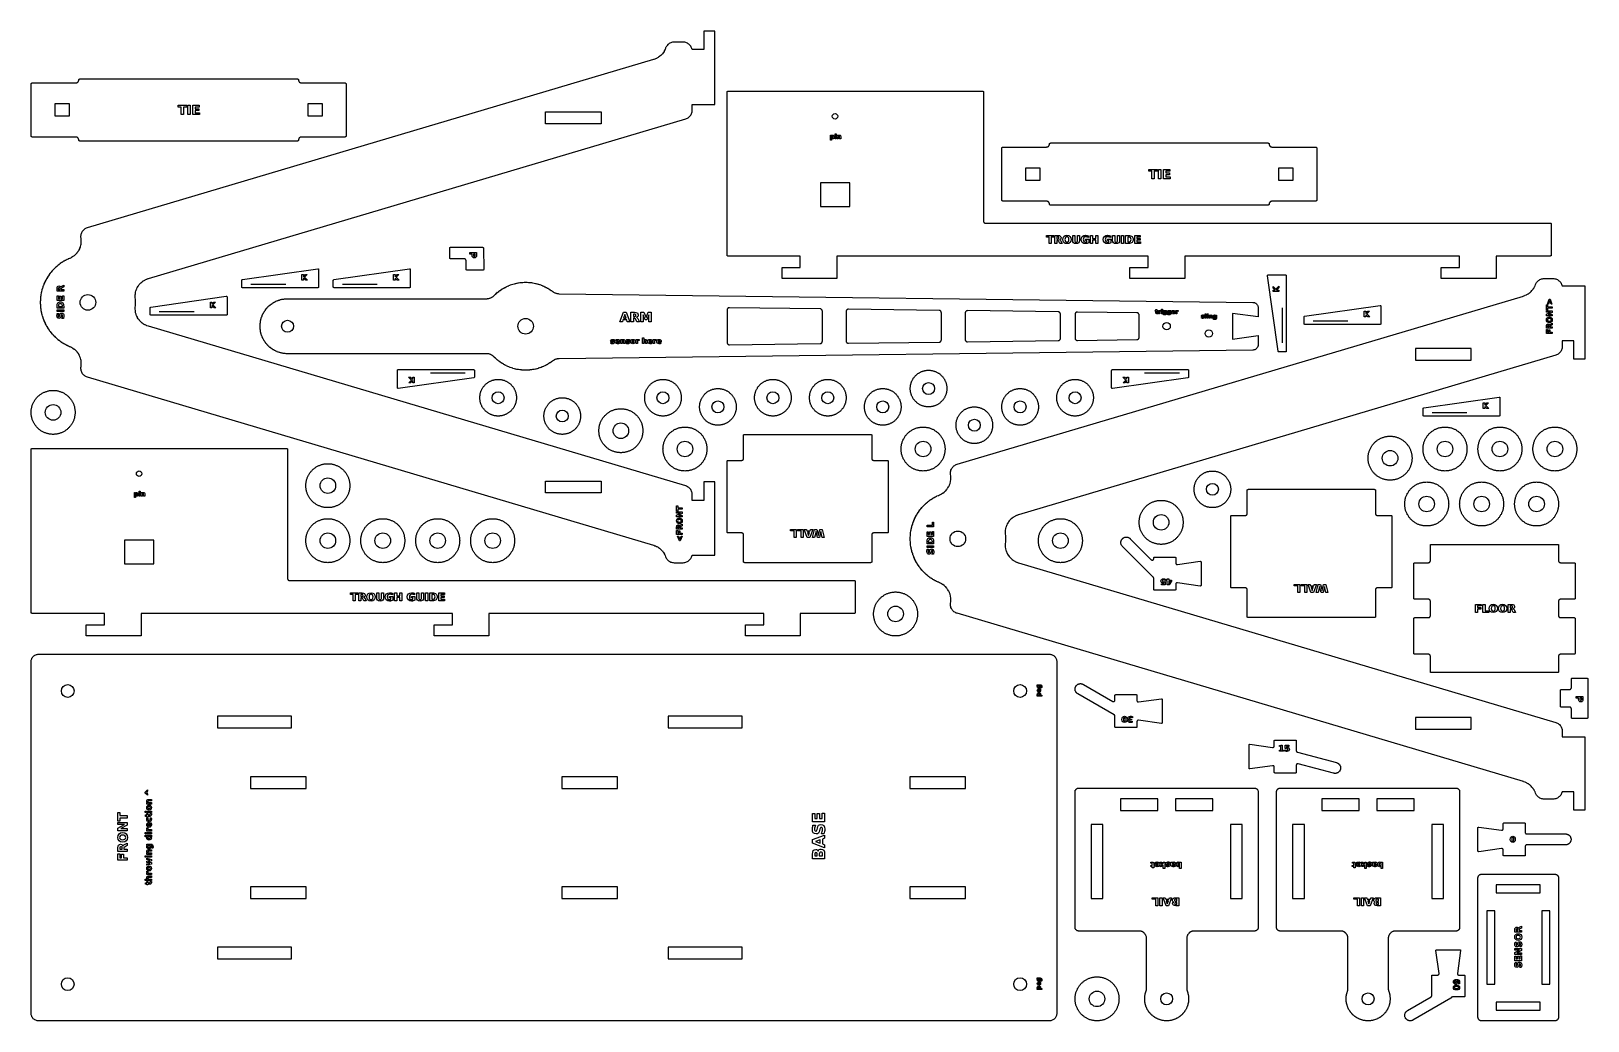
# Model space of a CAD drawing. Header units: millimetres. Extents: x 189 to 489, y 95 to 286.
import ezdxf

# ---------------------------------------------------------------- set-up
doc = ezdxf.new("R2010")
doc.units = ezdxf.units.MM
doc.header["$MEASUREMENT"] = 0
doc.layers.add('CUT', color=7, linetype='Continuous', lineweight=0)
doc.layers.add('ENGRAVE', color=7, linetype='Continuous', lineweight=0)

msp = doc.modelspace()

# ---------------------------------------------------------------- linework, layer by layer
at = {"layer": 'CUT', "color": 1, "lineweight": 25, "true_color": 0xff0000}
for points in [[(318.31, 282.22), (316.05, 282.22), (316.01, 282.38), (315.95, 282.54), (315.88, 282.7), (315.79, 282.85), (315.69, 282.99), (315.57, 283.12), (315.44, 283.23), (315.3, 283.34), (315.16, 283.43), (315, 283.5), (314.84, 283.56), (314.67, 283.6), (314.5, 283.62), (314.32, 283.63), (312.6, 283.63), (312.43, 283.63), (312.27, 283.6), (312.1, 283.56), (311.94, 283.51), (311.79, 283.44), (311.65, 283.35), (311.51, 283.26), (311.38, 283.15), (311.27, 283.02), (311.16, 282.89), (311.07, 282.75), (311, 282.6), (310.96, 282.51), (310.96, 282.51), (310.85, 282.24), (310.81, 282.16), (310.7, 281.94), (310.66, 281.86), (310.52, 281.65), (310.47, 281.59), (310.32, 281.39), (310.26, 281.32), (310.09, 281.14), (310.03, 281.09), (309.84, 280.92), (309.77, 280.87), (309.57, 280.72), (309.5, 280.68), (309.28, 280.55), (309.21, 280.51), (308.98, 280.41), (308.9, 280.38), (308.65, 280.29), (308.61, 280.27), (199.52, 247.88), (199.36, 247.82), (199.21, 247.75), (199.07, 247.67), (198.93, 247.57), (198.8, 247.46), (198.69, 247.34), (198.58, 247.21), (198.49, 247.07), (198.42, 246.92), (198.36, 246.76), (198.31, 246.6), (198.28, 246.44), (198.26, 246.27), (198.26, 246.11), (198.28, 245.94), (198.32, 245.64), (198.33, 245.56), (198.34, 245.3), (198.34, 245.21), (198.32, 244.95), (198.31, 244.87), (198.28, 244.61), (198.26, 244.53), (198.2, 244.28), (198.17, 244.2), (198.08, 243.95), (198.05, 243.87), (197.94, 243.64), (197.9, 243.56), (197.76, 243.34), (197.72, 243.27), (197.56, 243.06), (197.51, 243), (197.33, 242.81), (197.27, 242.74), (197.08, 242.57), (197.01, 242.52), (196.8, 242.36), (196.73, 242.31), (196.51, 242.18), (196.43, 242.14), (196.18, 242.02), (196.14, 242), (196.12, 242), (195.93, 241.91), (195.9, 241.9), (195.87, 241.89), (195.85, 241.88), (195.65, 241.78), (195.63, 241.77), (195.6, 241.76), (195.58, 241.75), (195.39, 241.65), (195.36, 241.63), (195.34, 241.62), (195.31, 241.61), (195.12, 241.5), (195.1, 241.49), (195.07, 241.47), (195.05, 241.46), (194.87, 241.35), (194.84, 241.34), (194.82, 241.32), (194.79, 241.3), (194.61, 241.19), (194.59, 241.17), (194.56, 241.16), (194.54, 241.14), (194.36, 241.02), (194.34, 241), (194.32, 240.99), (194.29, 240.97), (194.12, 240.84), (194.1, 240.82), (194.08, 240.81), (194.05, 240.79), (193.89, 240.66), (193.86, 240.64), (193.84, 240.62), (193.82, 240.6), (193.66, 240.46), (193.64, 240.44), (193.61, 240.43), (193.59, 240.41), (193.43, 240.26), (193.41, 240.24), (193.39, 240.22), (193.37, 240.2), (193.22, 240.05), (193.2, 240.03), (193.18, 240.01), (193.16, 239.99), (193.01, 239.84), (192.99, 239.82), (192.97, 239.8), (192.95, 239.78), (192.8, 239.62), (192.79, 239.6), (192.77, 239.58), (192.75, 239.55), (192.61, 239.39), (192.59, 239.37), (192.57, 239.35), (192.55, 239.32), (192.42, 239.16), (192.4, 239.13), (192.39, 239.11), (192.37, 239.09), (192.24, 238.92), (192.22, 238.89), (192.21, 238.87), (192.19, 238.85), (192.07, 238.67), (192.05, 238.65), (192.04, 238.62), (192.02, 238.6), (191.91, 238.42), (191.89, 238.39), (191.88, 238.37), (191.86, 238.35), (191.75, 238.16), (191.74, 238.14), (191.72, 238.11), (191.71, 238.09), (191.6, 237.9), (191.59, 237.88), (191.58, 237.85), (191.56, 237.82), (191.47, 237.63), (191.45, 237.61), (191.44, 237.58), (191.43, 237.56), (191.34, 237.36), (191.32, 237.34), (191.31, 237.31), (191.3, 237.28), (191.21, 237.09), (191.2, 237.06), (191.19, 237.04), (191.18, 237.01), (191.1, 236.81), (191.09, 236.78), (191.08, 236.76), (191.07, 236.73), (191, 236.53), (190.99, 236.5), (190.98, 236.47), (190.97, 236.45), (190.91, 236.24), (190.9, 236.22), (190.89, 236.19), (190.88, 236.16), (190.82, 235.95), (190.82, 235.93), (190.81, 235.9), (190.8, 235.87), (190.75, 235.66), (190.74, 235.64), (190.74, 235.61), (190.73, 235.58), (190.68, 235.37), (190.68, 235.34), (190.67, 235.31), (190.67, 235.29), (190.63, 235.08), (190.62, 235.05), (190.62, 235.02), (190.62, 234.99), (190.58, 234.78), (190.58, 234.75), (190.58, 234.72), (190.57, 234.69), (190.55, 234.48), (190.55, 234.45), (190.54, 234.42), (190.54, 234.39), (190.52, 234.18), (190.52, 234.15), (190.52, 234.12), (190.52, 234.1), (190.51, 233.88), (190.51, 233.85), (190.5, 233.82), (190.5, 233.8), (190.5, 233.58), (190.5, 233.55), (190.5, 233.52), (190.5, 233.5), (190.5, 233.28), (190.5, 233.25), (190.51, 233.22), (190.51, 233.2), (190.52, 232.98), (190.52, 232.95), (190.52, 232.92), (190.52, 232.9), (190.54, 232.68), (190.54, 232.65), (190.55, 232.63), (190.55, 232.6), (190.57, 232.38), (190.58, 232.36), (190.58, 232.33), (190.58, 232.3), (190.62, 232.09), (190.62, 232.06), (190.62, 232.03), (190.63, 232), (190.67, 231.79), (190.67, 231.76), (190.68, 231.74), (190.68, 231.71), (190.73, 231.5), (190.74, 231.47), (190.74, 231.44), (190.75, 231.41), (190.8, 231.21), (190.81, 231.18), (190.82, 231.15), (190.82, 231.12), (190.88, 230.92), (190.89, 230.89), (190.9, 230.86), (190.91, 230.84), (190.97, 230.63), (190.98, 230.6), (190.99, 230.58), (191, 230.55), (191.07, 230.35), (191.08, 230.32), (191.09, 230.29), (191.1, 230.27), (191.18, 230.07), (191.19, 230.04), (191.2, 230.02), (191.21, 229.99), (191.3, 229.79), (191.31, 229.77), (191.32, 229.74), (191.34, 229.71), (191.43, 229.52), (191.44, 229.5), (191.45, 229.47), (191.47, 229.44), (191.56, 229.25), (191.58, 229.23), (191.59, 229.2), (191.6, 229.18), (191.71, 228.99), (191.72, 228.97), (191.74, 228.94), (191.75, 228.92), (191.86, 228.73), (191.88, 228.71), (191.89, 228.68), (191.91, 228.66), (192.02, 228.48), (192.04, 228.46), (192.05, 228.43), (192.07, 228.41), (192.19, 228.23), (192.21, 228.21), (192.22, 228.18), (192.24, 228.16), (192.37, 227.99), (192.39, 227.97), (192.4, 227.94), (192.42, 227.92), (192.55, 227.75), (192.57, 227.73), (192.59, 227.71), (192.61, 227.69), (192.75, 227.52), (192.77, 227.5), (192.79, 227.48), (192.8, 227.46), (192.95, 227.3), (192.97, 227.28), (192.99, 227.26), (193.01, 227.24), (193.16, 227.08), (193.18, 227.06), (193.2, 227.04), (193.22, 227.02), (193.37, 226.87), (193.39, 226.85), (193.41, 226.83), (193.43, 226.82), (193.59, 226.67), (193.61, 226.65), (193.64, 226.63), (193.66, 226.61), (193.82, 226.48), (193.84, 226.46), (193.86, 226.44), (193.89, 226.42), (194.05, 226.29), (194.08, 226.27), (194.1, 226.25), (194.12, 226.24), (194.29, 226.11), (194.32, 226.09), (194.34, 226.08), (194.36, 226.06), (194.54, 225.94), (194.56, 225.92), (194.59, 225.9), (194.61, 225.89), (194.79, 225.77), (194.82, 225.76), (194.84, 225.74), (194.87, 225.73), (195.05, 225.62), (195.07, 225.6), (195.1, 225.59), (195.12, 225.57), (195.31, 225.47), (195.34, 225.46), (195.36, 225.44), (195.39, 225.43), (195.58, 225.33), (195.6, 225.32), (195.63, 225.31), (195.65, 225.29), (195.85, 225.2), (195.87, 225.19), (195.9, 225.18), (195.93, 225.17), (196.12, 225.08), (196.18, 225.05), (196.43, 224.94), (196.51, 224.9), (196.73, 224.76), (196.8, 224.72), (197.01, 224.56), (197.08, 224.51), (197.27, 224.33), (197.33, 224.27), (197.51, 224.08), (197.56, 224.01), (197.72, 223.81), (197.76, 223.74), (197.9, 223.51), (197.94, 223.44), (198.05, 223.21), (198.08, 223.13), (198.17, 222.88), (198.2, 222.8), (198.26, 222.55), (198.28, 222.47), (198.31, 222.21), (198.32, 222.12), (198.34, 221.87), (198.34, 221.78), (198.33, 221.52), (198.32, 221.44), (198.28, 221.14), (198.26, 220.97), (198.26, 220.81), (198.28, 220.64), (198.31, 220.47), (198.36, 220.31), (198.42, 220.16), (198.49, 220.01), (198.58, 219.87), (198.69, 219.74), (198.8, 219.62), (198.93, 219.51), (199.07, 219.41), (199.21, 219.32), (199.36, 219.25), (199.52, 219.2), (308.61, 186.8), (308.65, 186.79), (308.9, 186.7), (308.98, 186.67), (309.21, 186.56), (309.28, 186.53), (309.5, 186.4), (309.57, 186.35), (309.77, 186.21), (309.84, 186.16), (310.03, 185.99), (310.09, 185.93), (310.26, 185.75), (310.32, 185.69), (310.47, 185.49), (310.52, 185.42), (310.66, 185.21), (310.7, 185.14), (310.81, 184.92), (310.85, 184.84), (310.96, 184.57), (310.96, 184.57), (311, 184.47), (311.07, 184.33), (311.16, 184.18), (311.27, 184.05), (311.38, 183.93), (311.51, 183.82), (311.65, 183.72), (311.79, 183.64), (311.94, 183.57), (312.1, 183.52), (312.27, 183.48), (312.43, 183.45), (312.6, 183.44), (314.32, 183.44), (314.5, 183.45), (314.67, 183.48), (314.84, 183.52), (315, 183.58), (315.16, 183.65), (315.3, 183.74), (315.44, 183.84), (315.57, 183.96), (315.69, 184.09), (315.79, 184.23), (315.88, 184.38), (315.95, 184.53), (316.01, 184.7), (316.05, 184.86), (318.31, 184.86), (320.43, 184.86), (320.43, 198.97), (318.31, 198.97), (318.31, 195.44), (316.09, 195.44), (316.09, 196.51), (316.08, 196.69), (316.05, 196.86), (316.01, 197.03), (315.95, 197.19), (315.88, 197.35), (315.79, 197.5), (315.68, 197.64), (315.57, 197.77), (315.44, 197.88), (315.3, 197.98), (315.15, 198.07), (314.99, 198.15), (314.83, 198.2), (211.33, 228.94), (211.29, 228.95), (211.03, 229.05), (210.95, 229.08), (210.71, 229.19), (210.64, 229.23), (210.41, 229.36), (210.34, 229.4), (210.13, 229.56), (210.07, 229.61), (209.87, 229.78), (209.81, 229.84), (209.64, 230.03), (209.58, 230.1), (209.43, 230.3), (209.38, 230.37), (209.24, 230.59), (209.2, 230.67), (209.09, 230.9), (209.06, 230.98), (208.97, 231.22), (208.94, 231.3), (208.87, 231.55), (208.86, 231.64), (208.81, 231.89), (208.81, 231.98), (208.79, 232.23), (208.79, 232.32), (208.8, 232.6), (208.8, 232.64), (208.82, 232.9), (208.82, 232.93), (208.82, 232.95), (208.83, 232.98), (208.84, 233.2), (208.84, 233.22), (208.84, 233.25), (208.84, 233.28), (208.84, 233.5), (208.84, 233.52), (208.84, 233.55), (208.84, 233.58), (208.84, 233.8), (208.84, 233.82), (208.84, 233.85), (208.84, 233.88), (208.83, 234.1), (208.82, 234.12), (208.82, 234.15), (208.82, 234.18), (208.8, 234.42), (208.8, 234.45), (208.79, 234.71), (208.79, 234.79), (208.8, 235.06), (208.81, 235.14), (208.85, 235.4), (208.86, 235.48), (208.93, 235.74), (208.95, 235.82), (209.04, 236.07), (209.08, 236.15), (209.19, 236.38), (209.23, 236.46), (209.36, 236.68), (209.41, 236.75), (209.57, 236.96), (209.62, 237.03), (209.8, 237.22), (209.86, 237.28), (210.05, 237.46), (210.12, 237.51), (210.33, 237.67), (210.4, 237.71), (210.63, 237.85), (210.71, 237.89), (210.94, 238), (211.02, 238.03), (211.29, 238.12), (211.33, 238.14), (314.83, 268.87), (314.99, 268.93), (315.15, 269), (315.3, 269.09), (315.44, 269.2), (315.57, 269.31), (315.68, 269.44), (315.79, 269.58), (315.88, 269.73), (315.95, 269.89), (316.01, 270.05), (316.05, 270.22), (316.08, 270.39), (316.09, 270.56), (316.09, 271.64), (318.31, 271.64), (320.43, 271.64), (320.43, 285.75), (318.31, 285.75), (318.31, 282.22)], [(188.95, 265.36), (188.92, 265.37), (188.9, 265.38), (188.88, 265.39), (188.85, 265.4), (188.83, 265.42), (188.81, 265.44), (188.8, 265.46), (188.78, 265.48), (188.77, 265.5), (188.76, 265.52), (188.75, 265.55), (188.74, 265.57), (188.74, 265.6), (188.74, 265.62), (188.74, 275.54), (188.74, 275.56), (188.74, 275.59), (188.75, 275.61), (188.76, 275.64), (188.77, 275.66), (188.78, 275.68), (188.8, 275.7), (188.81, 275.72), (188.83, 275.74), (188.85, 275.76), (188.88, 275.77), (188.9, 275.78), (188.92, 275.79), (188.95, 275.8), (188.97, 275.8), (189, 275.8), (197.38, 275.8), (197.38, 275.8), (197.42, 275.8), (197.44, 275.81), (197.48, 275.81), (197.49, 275.81), (197.53, 275.82), (197.54, 275.83), (197.58, 275.84), (197.59, 275.84), (197.62, 275.86), (197.63, 275.87), (197.67, 275.89), (197.68, 275.89), (197.71, 275.92), (197.72, 275.93), (197.75, 275.95), (197.76, 275.96), (197.78, 275.99), (197.79, 276), (197.82, 276.03), (197.82, 276.04), (197.84, 276.08), (197.85, 276.09), (197.87, 276.12), (197.87, 276.13), (197.88, 276.17), (197.89, 276.18), (197.9, 276.22), (197.9, 276.23), (197.9, 276.27), (197.91, 276.29), (197.91, 276.33), (197.91, 276.35), (197.92, 276.38), (197.92, 276.4), (197.93, 276.42), (197.94, 276.45), (197.96, 276.47), (197.97, 276.49), (197.99, 276.5), (198.01, 276.52), (198.03, 276.54), (198.05, 276.55), (198.07, 276.56), (198.1, 276.57), (198.12, 276.57), (198.15, 276.58), (198.17, 276.58), (239.98, 276.58), (240, 276.58), (240.03, 276.57), (240.05, 276.57), (240.08, 276.56), (240.1, 276.55), (240.12, 276.54), (240.14, 276.52), (240.16, 276.5), (240.18, 276.49), (240.19, 276.47), (240.21, 276.45), (240.22, 276.42), (240.23, 276.4), (240.23, 276.38), (240.24, 276.35), (240.24, 276.33), (240.24, 276.29), (240.25, 276.27), (240.25, 276.23), (240.25, 276.22), (240.26, 276.18), (240.27, 276.17), (240.28, 276.13), (240.28, 276.12), (240.3, 276.09), (240.31, 276.08), (240.33, 276.04), (240.33, 276.03), (240.36, 276), (240.37, 275.99), (240.39, 275.96), (240.4, 275.95), (240.43, 275.93), (240.44, 275.92), (240.47, 275.89), (240.48, 275.89), (240.52, 275.87), (240.53, 275.86), (240.56, 275.84), (240.57, 275.84), (240.61, 275.83), (240.62, 275.82), (240.66, 275.81), (240.67, 275.81), (240.71, 275.81), (240.73, 275.8), (240.77, 275.8), (240.77, 275.8), (249.15, 275.8), (249.18, 275.8), (249.2, 275.8), (249.23, 275.79), (249.25, 275.78), (249.27, 275.77), (249.3, 275.76), (249.32, 275.74), (249.34, 275.72), (249.35, 275.7), (249.37, 275.68), (249.38, 275.66), (249.39, 275.64), (249.4, 275.61), (249.41, 275.59), (249.41, 275.56), (249.41, 275.54), (249.41, 265.62), (249.41, 265.6), (249.41, 265.57), (249.4, 265.55), (249.39, 265.52), (249.38, 265.5), (249.37, 265.48), (249.35, 265.46), (249.34, 265.44), (249.32, 265.42), (249.3, 265.4), (249.27, 265.39), (249.25, 265.38), (249.23, 265.37), (249.2, 265.36), (249.18, 265.36), (249.15, 265.36), (240.77, 265.36), (240.77, 265.36), (240.73, 265.36), (240.71, 265.36), (240.67, 265.35), (240.66, 265.35), (240.62, 265.34), (240.61, 265.33), (240.57, 265.32), (240.56, 265.32), (240.53, 265.3), (240.52, 265.29), (240.48, 265.27), (240.47, 265.27), (240.44, 265.24), (240.43, 265.23), (240.4, 265.21), (240.39, 265.2), (240.37, 265.17), (240.36, 265.16), (240.33, 265.13), (240.33, 265.12), (240.31, 265.09), (240.3, 265.07), (240.28, 265.04), (240.28, 265.03), (240.27, 264.99), (240.26, 264.98), (240.25, 264.94), (240.25, 264.93), (240.25, 264.89), (240.24, 264.88), (240.24, 264.83), (240.24, 264.81), (240.23, 264.79), (240.23, 264.76), (240.22, 264.74), (240.21, 264.72), (240.19, 264.69), (240.18, 264.67), (240.16, 264.66), (240.14, 264.64), (240.12, 264.63), (240.1, 264.61), (240.08, 264.6), (240.05, 264.59), (240.03, 264.59), (240, 264.58), (239.98, 264.58), (198.17, 264.58), (198.15, 264.58), (198.12, 264.59), (198.1, 264.59), (198.07, 264.6), (198.05, 264.61), (198.03, 264.63), (198.01, 264.64), (197.99, 264.66), (197.97, 264.67), (197.96, 264.69), (197.94, 264.72), (197.93, 264.74), (197.92, 264.76), (197.92, 264.79), (197.91, 264.81), (197.91, 264.83), (197.91, 264.88), (197.9, 264.89), (197.9, 264.93), (197.9, 264.94), (197.89, 264.98), (197.88, 264.99), (197.87, 265.03), (197.87, 265.04), (197.85, 265.07), (197.84, 265.09), (197.82, 265.12), (197.82, 265.13), (197.79, 265.16), (197.78, 265.17), (197.76, 265.2), (197.75, 265.21), (197.72, 265.23), (197.71, 265.24), (197.68, 265.27), (197.67, 265.27), (197.63, 265.29), (197.62, 265.3), (197.59, 265.32), (197.58, 265.32), (197.54, 265.33), (197.53, 265.34), (197.49, 265.35), (197.48, 265.35), (197.44, 265.36), (197.42, 265.36), (197.38, 265.36), (197.38, 265.36), (189, 265.36), (188.97, 265.36), (188.95, 265.36)], [(336.9, 240.24), (336.9, 242.46), (322.97, 242.46), (322.95, 242.47), (322.93, 242.47), (322.92, 242.47), (322.9, 242.48), (322.88, 242.48), (322.87, 242.49), (322.86, 242.5), (322.84, 242.52), (322.83, 242.53), (322.82, 242.54), (322.81, 242.56), (322.81, 242.57), (322.8, 242.59), (322.8, 242.61), (322.79, 242.62), (322.79, 242.64), (322.79, 274.04), (322.79, 274.06), (322.8, 274.07), (322.8, 274.09), (322.81, 274.11), (322.81, 274.12), (322.82, 274.14), (322.83, 274.15), (322.84, 274.16), (322.86, 274.17), (322.87, 274.18), (322.88, 274.19), (322.9, 274.2), (322.92, 274.21), (322.93, 274.21), (322.95, 274.21), (322.97, 274.21), (372, 274.21), (372.02, 274.21), (372.04, 274.21), (372.06, 274.21), (372.07, 274.2), (372.09, 274.19), (372.1, 274.18), (372.12, 274.17), (372.13, 274.16), (372.14, 274.15), (372.15, 274.14), (372.16, 274.12), (372.17, 274.11), (372.17, 274.09), (372.18, 274.07), (372.18, 274.06), (372.18, 274.04), (372.18, 249.17), (372.18, 249.16), (372.18, 249.14), (372.18, 249.13), (372.19, 249.1), (372.19, 249.09), (372.19, 249.07), (372.2, 249.06), (372.21, 249.04), (372.21, 249.03), (372.22, 249), (372.22, 249), (372.24, 248.97), (372.24, 248.97), (372.26, 248.95), (372.26, 248.94), (372.28, 248.92), (372.29, 248.91), (372.31, 248.9), (372.31, 248.89), (372.33, 248.88), (372.34, 248.87), (372.36, 248.86), (372.37, 248.85), (372.39, 248.84), (372.4, 248.84), (372.43, 248.83), (372.44, 248.83), (372.46, 248.82), (372.47, 248.82), (372.49, 248.82), (372.5, 248.82), (372.53, 248.81), (372.54, 248.81), (481.37, 248.81), (481.38, 248.81), (481.4, 248.81), (481.42, 248.81), (481.43, 248.8), (481.45, 248.79), (481.46, 248.78), (481.48, 248.77), (481.49, 248.76), (481.5, 248.75), (481.51, 248.74), (481.52, 248.72), (481.53, 248.71), (481.53, 248.69), (481.54, 248.67), (481.54, 248.66), (481.54, 248.64), (481.54, 242.64), (481.54, 242.62), (481.54, 242.61), (481.53, 242.59), (481.53, 242.57), (481.52, 242.56), (481.51, 242.54), (481.5, 242.53), (481.49, 242.52), (481.48, 242.5), (481.46, 242.49), (481.45, 242.48), (481.43, 242.48), (481.42, 242.47), (481.4, 242.47), (481.38, 242.47), (481.37, 242.46), (470.96, 242.46), (470.96, 240.24), (470.96, 238.12), (460.37, 238.12), (460.37, 240.24), (463.9, 240.24), (463.9, 242.46), (410.99, 242.46), (410.99, 240.24), (410.99, 238.12), (400.4, 238.12), (400.4, 240.24), (403.93, 240.24), (403.93, 242.46), (343.96, 242.46), (343.96, 240.24), (343.96, 238.12), (333.37, 238.12), (333.37, 240.24), (336.9, 240.24)], [(193.32, 271.73), (193.32, 269.43), (196.14, 269.43), (196.14, 271.73), (193.32, 271.73)], [(244.83, 271.73), (242.01, 271.73), (242.01, 269.43), (244.83, 269.43), (244.83, 271.73)], [(287.8, 270.19), (298.52, 270.19), (298.52, 267.93), (287.8, 267.93), (287.8, 270.19)], [(375.92, 253.02), (375.9, 253.02), (375.87, 253.03), (375.85, 253.04), (375.83, 253.06), (375.81, 253.07), (375.79, 253.09), (375.77, 253.11), (375.75, 253.13), (375.74, 253.15), (375.73, 253.18), (375.72, 253.2), (375.71, 253.23), (375.71, 253.25), (375.71, 253.28), (375.71, 263.19), (375.71, 263.22), (375.71, 263.24), (375.72, 263.27), (375.73, 263.29), (375.74, 263.31), (375.75, 263.34), (375.77, 263.36), (375.79, 263.38), (375.81, 263.39), (375.83, 263.41), (375.85, 263.42), (375.87, 263.43), (375.9, 263.44), (375.92, 263.45), (375.95, 263.45), (375.97, 263.45), (384.35, 263.45), (384.35, 263.45), (384.4, 263.46), (384.41, 263.46), (384.45, 263.46), (384.46, 263.47), (384.5, 263.48), (384.51, 263.48), (384.55, 263.49), (384.56, 263.5), (384.59, 263.51), (384.61, 263.52), (384.64, 263.54), (384.65, 263.55), (384.68, 263.57), (384.69, 263.58), (384.72, 263.61), (384.73, 263.61), (384.76, 263.64), (384.76, 263.65), (384.79, 263.68), (384.79, 263.7), (384.81, 263.73), (384.82, 263.74), (384.84, 263.78), (384.84, 263.79), (384.86, 263.82), (384.86, 263.84), (384.87, 263.87), (384.87, 263.89), (384.88, 263.93), (384.88, 263.94), (384.88, 263.98), (384.88, 264), (384.89, 264.03), (384.89, 264.05), (384.9, 264.08), (384.92, 264.1), (384.93, 264.12), (384.94, 264.14), (384.96, 264.16), (384.98, 264.17), (385, 264.19), (385.02, 264.2), (385.05, 264.21), (385.07, 264.22), (385.09, 264.23), (385.12, 264.23), (385.14, 264.23), (426.95, 264.23), (426.97, 264.23), (427, 264.23), (427.02, 264.22), (427.05, 264.21), (427.07, 264.2), (427.09, 264.19), (427.11, 264.17), (427.13, 264.16), (427.15, 264.14), (427.17, 264.12), (427.18, 264.1), (427.19, 264.08), (427.2, 264.05), (427.21, 264.03), (427.21, 264), (427.21, 263.98), (427.22, 263.94), (427.22, 263.93), (427.22, 263.89), (427.23, 263.87), (427.24, 263.84), (427.24, 263.82), (427.25, 263.79), (427.26, 263.78), (427.27, 263.74), (427.28, 263.73), (427.3, 263.7), (427.31, 263.68), (427.33, 263.65), (427.34, 263.64), (427.36, 263.61), (427.37, 263.61), (427.4, 263.58), (427.41, 263.57), (427.44, 263.55), (427.45, 263.54), (427.49, 263.52), (427.5, 263.51), (427.53, 263.5), (427.55, 263.49), (427.58, 263.48), (427.6, 263.48), (427.63, 263.47), (427.65, 263.46), (427.68, 263.46), (427.7, 263.46), (427.74, 263.45), (427.75, 263.45), (436.12, 263.45), (436.15, 263.45), (436.17, 263.45), (436.2, 263.44), (436.22, 263.43), (436.25, 263.42), (436.27, 263.41), (436.29, 263.39), (436.31, 263.38), (436.33, 263.36), (436.34, 263.34), (436.35, 263.31), (436.37, 263.29), (436.37, 263.27), (436.38, 263.24), (436.38, 263.22), (436.39, 263.19), (436.39, 253.28), (436.38, 253.25), (436.38, 253.23), (436.37, 253.2), (436.37, 253.18), (436.35, 253.15), (436.34, 253.13), (436.33, 253.11), (436.31, 253.09), (436.29, 253.07), (436.27, 253.06), (436.25, 253.04), (436.22, 253.03), (436.2, 253.02), (436.17, 253.02), (436.15, 253.01), (436.12, 253.01), (427.75, 253.01), (427.74, 253.01), (427.7, 253.01), (427.68, 253.01), (427.65, 253), (427.63, 253), (427.6, 252.99), (427.58, 252.99), (427.55, 252.97), (427.53, 252.97), (427.5, 252.95), (427.49, 252.95), (427.45, 252.93), (427.44, 252.92), (427.41, 252.9), (427.4, 252.89), (427.37, 252.86), (427.36, 252.85), (427.34, 252.82), (427.33, 252.81), (427.31, 252.78), (427.3, 252.77), (427.28, 252.74), (427.27, 252.73), (427.26, 252.69), (427.25, 252.68), (427.24, 252.64), (427.24, 252.63), (427.23, 252.59), (427.22, 252.58), (427.22, 252.54), (427.22, 252.53), (427.21, 252.49), (427.21, 252.46), (427.21, 252.44), (427.2, 252.41), (427.19, 252.39), (427.18, 252.37), (427.17, 252.35), (427.15, 252.33), (427.13, 252.31), (427.11, 252.29), (427.09, 252.28), (427.07, 252.27), (427.05, 252.26), (427.02, 252.25), (427, 252.24), (426.97, 252.24), (426.95, 252.24), (385.14, 252.24), (385.12, 252.24), (385.09, 252.24), (385.07, 252.25), (385.05, 252.26), (385.02, 252.27), (385, 252.28), (384.98, 252.29), (384.96, 252.31), (384.94, 252.33), (384.93, 252.35), (384.92, 252.37), (384.9, 252.39), (384.89, 252.41), (384.89, 252.44), (384.88, 252.46), (384.88, 252.49), (384.88, 252.53), (384.88, 252.54), (384.87, 252.58), (384.87, 252.59), (384.86, 252.63), (384.86, 252.64), (384.84, 252.68), (384.84, 252.69), (384.82, 252.73), (384.81, 252.74), (384.79, 252.77), (384.79, 252.78), (384.76, 252.81), (384.76, 252.82), (384.73, 252.85), (384.72, 252.86), (384.69, 252.89), (384.68, 252.9), (384.65, 252.92), (384.64, 252.93), (384.61, 252.95), (384.59, 252.95), (384.56, 252.97), (384.55, 252.97), (384.51, 252.99), (384.5, 252.99), (384.46, 253), (384.45, 253), (384.41, 253.01), (384.4, 253.01), (384.35, 253.01), (384.35, 253.01), (375.97, 253.01), (375.95, 253.01), (375.92, 253.02)], [(380.29, 259.38), (380.29, 257.09), (383.12, 257.09), (383.12, 259.38), (380.29, 259.38)], [(431.8, 259.38), (428.98, 259.38), (428.98, 257.09), (431.8, 257.09), (431.8, 259.38)], [(346.43, 256.58), (340.78, 256.58), (340.78, 251.99), (346.43, 251.99), (346.43, 256.58)], [(229.45, 236.36), (229.43, 236.36), (229.42, 236.36), (229.41, 236.37), (229.39, 236.37), (229.38, 236.38), (229.37, 236.38), (229.36, 236.39), (229.35, 236.4), (229.34, 236.41), (229.33, 236.42), (229.32, 236.44), (229.32, 236.45), (229.31, 236.46), (229.31, 236.47), (229.31, 236.49), (229.31, 236.5), (229.31, 237.79), (229.31, 237.8), (229.31, 237.82), (229.31, 237.83), (229.32, 237.84), (229.32, 237.86), (229.33, 237.87), (229.34, 237.88), (229.34, 237.89), (229.35, 237.9), (229.36, 237.91), (229.38, 237.91), (229.39, 237.92), (229.4, 237.92), (229.41, 237.93), (229.43, 237.93), (243.96, 240.01), (243.98, 240.01), (243.99, 240.01), (244, 240.01), (244.02, 240), (244.03, 240), (244.04, 239.99), (244.06, 239.99), (244.07, 239.98), (244.08, 239.97), (244.09, 239.96), (244.1, 239.95), (244.1, 239.94), (244.11, 239.92), (244.12, 239.91), (244.12, 239.9), (244.12, 239.88), (244.12, 239.87), (244.12, 236.5), (244.12, 236.49), (244.12, 236.47), (244.12, 236.46), (244.11, 236.45), (244.11, 236.44), (244.1, 236.42), (244.09, 236.41), (244.08, 236.4), (244.07, 236.39), (244.06, 236.38), (244.05, 236.38), (244.04, 236.37), (244.02, 236.37), (244.01, 236.36), (243.99, 236.36), (243.98, 236.36), (229.45, 236.36)], [(247.09, 236.36), (247.07, 236.36), (247.06, 236.36), (247.04, 236.37), (247.03, 236.37), (247.02, 236.38), (247.01, 236.38), (247, 236.39), (246.99, 236.4), (246.98, 236.41), (246.97, 236.42), (246.96, 236.44), (246.96, 236.45), (246.95, 236.46), (246.95, 236.47), (246.95, 236.49), (246.94, 236.5), (246.94, 237.79), (246.95, 237.8), (246.95, 237.82), (246.95, 237.83), (246.95, 237.84), (246.96, 237.86), (246.97, 237.87), (246.97, 237.88), (246.98, 237.89), (246.99, 237.9), (247, 237.91), (247.02, 237.91), (247.03, 237.92), (247.04, 237.92), (247.05, 237.93), (247.07, 237.93), (261.6, 240.01), (261.61, 240.01), (261.63, 240.01), (261.64, 240.01), (261.66, 240), (261.67, 240), (261.68, 239.99), (261.7, 239.99), (261.71, 239.98), (261.72, 239.97), (261.73, 239.96), (261.74, 239.95), (261.74, 239.94), (261.75, 239.92), (261.75, 239.91), (261.76, 239.9), (261.76, 239.88), (261.76, 239.87), (261.76, 236.5), (261.76, 236.49), (261.76, 236.47), (261.76, 236.46), (261.75, 236.45), (261.74, 236.44), (261.74, 236.42), (261.73, 236.41), (261.72, 236.4), (261.71, 236.39), (261.7, 236.38), (261.69, 236.38), (261.67, 236.37), (261.66, 236.37), (261.65, 236.36), (261.63, 236.36), (261.62, 236.36), (247.09, 236.36)], [(237.36, 223.72), (237.34, 223.72), (237.31, 223.72), (237.13, 223.76), (237.1, 223.76), (237.08, 223.77), (237.05, 223.77), (236.88, 223.81), (236.85, 223.82), (236.83, 223.82), (236.8, 223.83), (236.63, 223.88), (236.6, 223.89), (236.58, 223.89), (236.55, 223.9), (236.38, 223.96), (236.35, 223.97), (236.33, 223.98), (236.31, 223.98), (236.14, 224.05), (236.11, 224.06), (236.09, 224.07), (236.06, 224.08), (235.9, 224.15), (235.87, 224.16), (235.85, 224.18), (235.83, 224.19), (235.66, 224.27), (235.64, 224.28), (235.62, 224.29), (235.6, 224.3), (235.44, 224.39), (235.42, 224.41), (235.39, 224.42), (235.37, 224.43), (235.22, 224.53), (235.2, 224.55), (235.17, 224.56), (235.15, 224.58), (235, 224.68), (234.98, 224.69), (234.96, 224.71), (234.94, 224.73), (234.8, 224.84), (234.78, 224.85), (234.76, 224.87), (234.74, 224.89), (234.6, 225.01), (234.58, 225.02), (234.56, 225.04), (234.54, 225.06), (234.41, 225.18), (234.39, 225.2), (234.37, 225.22), (234.36, 225.24), (234.23, 225.37), (234.21, 225.39), (234.2, 225.41), (234.18, 225.43), (234.06, 225.57), (234.04, 225.59), (234.03, 225.61), (234.01, 225.63), (233.9, 225.77), (233.88, 225.79), (233.87, 225.81), (233.85, 225.83), (233.75, 225.98), (233.73, 226), (233.72, 226.02), (233.7, 226.05), (233.61, 226.2), (233.59, 226.22), (233.58, 226.24), (233.57, 226.27), (233.48, 226.42), (233.46, 226.45), (233.45, 226.47), (233.44, 226.49), (233.36, 226.66), (233.35, 226.68), (233.34, 226.7), (233.32, 226.73), (233.25, 226.89), (233.24, 226.92), (233.23, 226.94), (233.22, 226.96), (233.16, 227.13), (233.15, 227.16), (233.14, 227.18), (233.13, 227.21), (233.07, 227.38), (233.06, 227.4), (233.06, 227.43), (233.05, 227.45), (233, 227.63), (233, 227.65), (232.99, 227.68), (232.98, 227.7), (232.94, 227.88), (232.94, 227.91), (232.93, 227.93), (232.93, 227.96), (232.9, 228.14), (232.89, 228.16), (232.89, 228.19), (232.89, 228.21), (232.86, 228.4), (232.86, 228.42), (232.86, 228.45), (232.86, 228.47), (232.84, 228.65), (232.84, 228.68), (232.84, 228.71), (232.84, 228.73), (232.83, 228.91), (232.83, 228.94), (232.83, 228.97), (232.83, 228.99), (232.84, 229.17), (232.84, 229.2), (232.84, 229.23), (232.84, 229.25), (232.86, 229.43), (232.86, 229.46), (232.86, 229.48), (232.86, 229.51), (232.89, 229.69), (232.89, 229.72), (232.89, 229.74), (232.9, 229.77), (232.93, 229.95), (232.93, 229.97), (232.94, 230), (232.94, 230.02), (232.98, 230.2), (232.99, 230.23), (233, 230.25), (233, 230.28), (233.05, 230.45), (233.06, 230.48), (233.06, 230.5), (233.07, 230.53), (233.13, 230.7), (233.14, 230.72), (233.15, 230.75), (233.16, 230.77), (233.22, 230.94), (233.23, 230.97), (233.24, 230.99), (233.25, 231.01), (233.32, 231.18), (233.34, 231.2), (233.35, 231.23), (233.36, 231.25), (233.44, 231.41), (233.45, 231.44), (233.46, 231.46), (233.48, 231.48), (233.57, 231.64), (233.58, 231.66), (233.59, 231.68), (233.61, 231.71), (233.7, 231.86), (233.72, 231.88), (233.73, 231.9), (233.75, 231.92), (233.85, 232.07), (233.87, 232.09), (233.88, 232.11), (233.9, 232.14), (234.01, 232.28), (234.03, 232.3), (234.04, 232.32), (234.06, 232.34), (234.18, 232.48), (234.2, 232.5), (234.21, 232.52), (234.23, 232.53), (234.36, 232.67), (234.37, 232.68), (234.39, 232.7), (234.41, 232.72), (234.54, 232.85), (234.56, 232.86), (234.58, 232.88), (234.6, 232.9), (234.74, 233.02), (234.76, 233.03), (234.78, 233.05), (234.8, 233.07), (234.94, 233.18), (234.96, 233.19), (234.98, 233.21), (235, 233.23), (235.15, 233.33), (235.17, 233.34), (235.2, 233.36), (235.22, 233.37), (235.37, 233.47), (235.39, 233.48), (235.42, 233.5), (235.44, 233.51), (235.6, 233.6), (235.62, 233.61), (235.64, 233.62), (235.66, 233.64), (235.83, 233.72), (235.85, 233.73), (235.87, 233.74), (235.9, 233.75), (236.06, 233.83), (236.09, 233.84), (236.11, 233.85), (236.14, 233.86), (236.31, 233.92), (236.33, 233.93), (236.35, 233.94), (236.38, 233.95), (236.55, 234), (236.58, 234.01), (236.6, 234.02), (236.63, 234.03), (236.8, 234.08), (236.83, 234.08), (236.85, 234.09), (236.88, 234.09), (237.05, 234.13), (237.08, 234.14), (237.1, 234.14), (237.13, 234.15), (237.31, 234.18), (237.34, 234.18), (237.36, 234.19), (237.39, 234.19), (237.57, 234.21), (237.59, 234.22), (237.62, 234.22), (237.64, 234.22), (237.83, 234.23), (237.85, 234.24), (237.88, 234.24), (237.9, 234.24), (238.1, 234.24), (238.12, 234.24), (238.13, 234.24), (238.14, 234.24), (276.42, 234.24), (276.44, 234.24), (276.61, 234.25), (276.67, 234.26), (276.82, 234.28), (276.88, 234.29), (277.03, 234.33), (277.08, 234.35), (277.23, 234.4), (277.28, 234.42), (277.42, 234.49), (277.47, 234.52), (277.6, 234.6), (277.65, 234.63), (277.77, 234.73), (277.81, 234.76), (277.94, 234.88), (277.96, 234.9), (277.98, 234.92), (277.99, 234.93), (278, 234.95), (278.02, 234.96), (278.18, 235.11), (278.19, 235.13), (278.2, 235.14), (278.22, 235.15), (278.38, 235.3), (278.4, 235.31), (278.41, 235.32), (278.42, 235.33), (278.59, 235.48), (278.61, 235.49), (278.62, 235.5), (278.63, 235.51), (278.81, 235.65), (278.82, 235.66), (278.84, 235.67), (278.85, 235.69), (279.03, 235.82), (279.05, 235.83), (279.06, 235.84), (279.08, 235.85), (279.26, 235.98), (279.27, 235.99), (279.29, 236), (279.3, 236.01), (279.49, 236.13), (279.51, 236.14), (279.52, 236.15), (279.54, 236.16), (279.73, 236.27), (279.74, 236.28), (279.76, 236.29), (279.77, 236.3), (279.97, 236.41), (279.99, 236.42), (280, 236.42), (280.02, 236.43), (280.22, 236.53), (280.23, 236.54), (280.25, 236.55), (280.26, 236.56), (280.47, 236.65), (280.48, 236.66), (280.5, 236.67), (280.52, 236.67), (280.72, 236.76), (280.74, 236.77), (280.75, 236.78), (280.77, 236.78), (280.98, 236.87), (281, 236.87), (281.01, 236.88), (281.03, 236.89), (281.24, 236.96), (281.26, 236.97), (281.27, 236.97), (281.29, 236.98), (281.5, 237.05), (281.52, 237.05), (281.54, 237.06), (281.55, 237.06), (281.77, 237.12), (281.79, 237.13), (281.8, 237.13), (281.82, 237.14), (282.04, 237.19), (282.05, 237.2), (282.07, 237.2), (282.09, 237.2), (282.31, 237.25), (282.33, 237.25), (282.34, 237.26), (282.36, 237.26), (282.58, 237.3), (282.6, 237.3), (282.61, 237.31), (282.63, 237.31), (282.85, 237.34), (282.87, 237.35), (282.89, 237.35), (282.91, 237.35), (283.13, 237.38), (283.15, 237.38), (283.16, 237.38), (283.18, 237.38), (283.41, 237.4), (283.42, 237.4), (283.44, 237.4), (283.46, 237.4), (283.68, 237.41), (283.7, 237.41), (283.72, 237.41), (283.73, 237.42), (283.96, 237.42), (283.98, 237.42), (283.99, 237.42), (284.01, 237.42), (284.24, 237.42), (284.25, 237.41), (284.27, 237.41), (284.29, 237.41), (284.51, 237.4), (284.53, 237.4), (284.55, 237.4), (284.57, 237.4), (284.79, 237.38), (284.81, 237.38), (284.82, 237.38), (284.84, 237.38), (285.06, 237.35), (285.08, 237.35), (285.1, 237.35), (285.12, 237.34), (285.34, 237.31), (285.36, 237.31), (285.37, 237.3), (285.39, 237.3), (285.61, 237.26), (285.63, 237.26), (285.65, 237.25), (285.66, 237.25), (285.88, 237.2), (285.9, 237.2), (285.92, 237.2), (285.93, 237.19), (286.15, 237.14), (286.17, 237.13), (286.19, 237.13), (286.2, 237.12), (286.42, 237.06), (286.43, 237.06), (286.45, 237.05), (286.47, 237.05), (286.68, 236.98), (286.7, 236.97), (286.72, 236.97), (286.73, 236.96), (286.94, 236.89), (286.96, 236.88), (286.98, 236.87), (286.99, 236.87), (287.2, 236.78), (287.22, 236.78), (287.23, 236.77), (287.25, 236.76), (287.46, 236.67), (287.47, 236.67), (287.49, 236.66), (287.5, 236.65), (287.71, 236.56), (287.72, 236.55), (287.74, 236.54), (287.75, 236.53), (287.95, 236.43), (287.97, 236.42), (287.98, 236.42), (288, 236.41), (288.2, 236.3), (288.21, 236.29), (288.23, 236.28), (288.24, 236.27), (288.43, 236.16), (288.45, 236.15), (288.46, 236.14), (288.48, 236.13), (288.67, 236.01), (288.68, 236), (288.7, 235.99), (288.71, 235.98), (288.9, 235.85), (288.91, 235.84), (288.92, 235.83), (288.94, 235.82), (289.12, 235.69), (289.13, 235.67), (289.14, 235.67), (289.16, 235.65), (289.29, 235.56), (289.33, 235.54), (289.46, 235.46), (289.5, 235.44), (289.64, 235.38), (289.68, 235.36), (289.82, 235.32), (289.86, 235.3), (290.01, 235.27), (290.05, 235.26), (290.2, 235.24), (290.25, 235.23), (290.4, 235.22), (290.43, 235.22), (424.05, 233.55), (424.15, 233.55), (424.26, 233.53), (424.36, 233.5), (424.45, 233.47), (424.55, 233.42), (424.63, 233.37), (424.72, 233.31), (424.79, 233.24), (424.86, 233.16), (424.92, 233.08), (424.97, 232.99), (425.02, 232.9), (425.05, 232.8), (425.08, 232.7), (425.09, 232.6), (425.1, 232.49), (425.1, 230.76), (420.16, 231.42), (420.16, 226.48), (425.1, 227.14), (425.1, 225.41), (425.09, 225.31), (425.08, 225.21), (425.05, 225.11), (425.02, 225.01), (424.97, 224.92), (424.92, 224.83), (424.86, 224.74), (424.79, 224.67), (424.72, 224.6), (424.63, 224.54), (424.55, 224.48), (424.45, 224.44), (424.36, 224.4), (424.26, 224.38), (424.15, 224.36), (424.05, 224.35), (290.43, 222.68), (290.4, 222.68), (290.25, 222.67), (290.2, 222.67), (290.05, 222.65), (290.01, 222.64), (289.86, 222.6), (289.82, 222.59), (289.68, 222.54), (289.64, 222.52), (289.5, 222.46), (289.46, 222.44), (289.33, 222.37), (289.29, 222.34), (289.16, 222.25), (289.14, 222.24), (289.13, 222.23), (289.12, 222.22), (288.94, 222.09), (288.92, 222.08), (288.91, 222.07), (288.9, 222.06), (288.71, 221.93), (288.7, 221.92), (288.68, 221.91), (288.67, 221.9), (288.48, 221.78), (288.46, 221.77), (288.45, 221.76), (288.43, 221.75), (288.24, 221.63), (288.23, 221.62), (288.21, 221.62), (288.2, 221.61), (288, 221.5), (287.98, 221.49), (287.97, 221.48), (287.95, 221.47), (287.75, 221.37), (287.74, 221.36), (287.72, 221.36), (287.71, 221.35), (287.5, 221.25), (287.49, 221.24), (287.47, 221.24), (287.46, 221.23), (287.25, 221.14), (287.23, 221.13), (287.22, 221.13), (287.2, 221.12), (286.99, 221.04), (286.98, 221.03), (286.96, 221.03), (286.94, 221.02), (286.73, 220.94), (286.72, 220.94), (286.7, 220.93), (286.68, 220.93), (286.47, 220.86), (286.45, 220.85), (286.43, 220.85), (286.42, 220.84), (286.2, 220.78), (286.19, 220.78), (286.17, 220.77), (286.15, 220.77), (285.93, 220.71), (285.92, 220.71), (285.9, 220.71), (285.88, 220.7), (285.66, 220.65), (285.65, 220.65), (285.63, 220.65), (285.61, 220.64), (285.39, 220.6), (285.37, 220.6), (285.36, 220.6), (285.34, 220.6), (285.12, 220.56), (285.1, 220.56), (285.08, 220.56), (285.06, 220.56), (284.84, 220.53), (284.82, 220.53), (284.81, 220.53), (284.79, 220.52), (284.57, 220.51), (284.55, 220.5), (284.53, 220.5), (284.51, 220.5), (284.29, 220.49), (284.27, 220.49), (284.25, 220.49), (284.24, 220.49), (284.01, 220.49), (283.99, 220.49), (283.98, 220.49), (283.96, 220.49), (283.73, 220.49), (283.72, 220.49), (283.7, 220.49), (283.68, 220.49), (283.46, 220.5), (283.44, 220.5), (283.42, 220.5), (283.41, 220.51), (283.18, 220.52), (283.16, 220.53), (283.15, 220.53), (283.13, 220.53), (282.91, 220.56), (282.89, 220.56), (282.87, 220.56), (282.85, 220.56), (282.63, 220.6), (282.61, 220.6), (282.6, 220.6), (282.58, 220.6), (282.36, 220.64), (282.34, 220.65), (282.33, 220.65), (282.31, 220.65), (282.09, 220.7), (282.07, 220.71), (282.05, 220.71), (282.04, 220.71), (281.82, 220.77), (281.8, 220.77), (281.79, 220.78), (281.77, 220.78), (281.55, 220.84), (281.54, 220.85), (281.52, 220.85), (281.5, 220.86), (281.29, 220.93), (281.27, 220.93), (281.26, 220.94), (281.24, 220.94), (281.03, 221.02), (281.01, 221.03), (281, 221.03), (280.98, 221.04), (280.77, 221.12), (280.75, 221.13), (280.74, 221.13), (280.72, 221.14), (280.52, 221.23), (280.5, 221.24), (280.48, 221.24), (280.47, 221.25), (280.26, 221.35), (280.25, 221.36), (280.23, 221.36), (280.22, 221.37), (280.02, 221.47), (280, 221.48), (279.99, 221.49), (279.97, 221.5), (279.77, 221.61), (279.76, 221.62), (279.74, 221.62), (279.73, 221.63), (279.54, 221.75), (279.52, 221.76), (279.51, 221.77), (279.49, 221.78), (279.3, 221.9), (279.29, 221.91), (279.27, 221.92), (279.26, 221.93), (279.08, 222.06), (279.06, 222.07), (279.05, 222.08), (279.03, 222.09), (278.85, 222.22), (278.84, 222.23), (278.82, 222.24), (278.81, 222.25), (278.63, 222.39), (278.62, 222.4), (278.61, 222.41), (278.59, 222.42), (278.42, 222.57), (278.41, 222.58), (278.4, 222.59), (278.38, 222.6), (278.22, 222.76), (278.2, 222.77), (278.19, 222.78), (278.18, 222.79), (278.02, 222.95), (278, 222.96), (277.99, 222.97), (277.98, 222.98), (277.96, 223.01), (277.94, 223.03), (277.81, 223.14), (277.77, 223.18), (277.65, 223.27), (277.6, 223.3), (277.47, 223.39), (277.42, 223.41), (277.28, 223.48), (277.23, 223.5), (277.08, 223.56), (277.03, 223.57), (276.88, 223.61), (276.82, 223.62), (276.67, 223.65), (276.61, 223.65), (276.44, 223.66), (276.42, 223.66), (238.14, 223.66), (238.13, 223.66), (238.12, 223.66), (238.1, 223.66), (237.9, 223.67), (237.88, 223.67), (237.85, 223.67), (237.83, 223.67), (237.64, 223.68), (237.62, 223.69), (237.59, 223.69), (237.57, 223.69), (237.39, 223.71), (237.36, 223.72)], [(485.88, 139.35), (483.62, 139.35), (483.58, 139.19), (483.52, 139.02), (483.45, 138.87), (483.36, 138.72), (483.26, 138.58), (483.14, 138.45), (483.01, 138.34), (482.87, 138.23), (482.73, 138.14), (482.57, 138.07), (482.41, 138.01), (482.24, 137.97), (482.07, 137.94), (481.89, 137.94), (480.17, 137.94), (480, 137.94), (479.84, 137.97), (479.67, 138.01), (479.51, 138.06), (479.36, 138.13), (479.22, 138.22), (479.08, 138.31), (478.95, 138.42), (478.84, 138.54), (478.73, 138.68), (478.64, 138.82), (478.57, 138.97), (478.53, 139.06), (478.53, 139.06), (478.42, 139.33), (478.38, 139.41), (478.27, 139.63), (478.23, 139.71), (478.09, 139.92), (478.04, 139.98), (477.89, 140.18), (477.83, 140.24), (477.66, 140.43), (477.6, 140.48), (477.41, 140.65), (477.34, 140.7), (477.14, 140.85), (477.07, 140.89), (476.85, 141.02), (476.78, 141.06), (476.55, 141.16), (476.47, 141.19), (476.22, 141.28), (476.18, 141.29), (367.09, 173.69), (366.93, 173.75), (366.78, 173.82), (366.63, 173.9), (366.5, 174), (366.37, 174.11), (366.26, 174.23), (366.15, 174.36), (366.06, 174.5), (365.99, 174.65), (365.92, 174.81), (365.88, 174.97), (365.85, 175.13), (365.83, 175.3), (365.83, 175.46), (365.85, 175.63), (365.89, 175.93), (365.9, 176.01), (365.91, 176.27), (365.91, 176.36), (365.89, 176.62), (365.88, 176.7), (365.85, 176.96), (365.83, 177.04), (365.76, 177.29), (365.74, 177.37), (365.65, 177.62), (365.62, 177.7), (365.51, 177.93), (365.47, 178.01), (365.33, 178.23), (365.28, 178.3), (365.13, 178.51), (365.08, 178.57), (364.9, 178.76), (364.84, 178.82), (364.65, 179), (364.58, 179.05), (364.37, 179.21), (364.3, 179.25), (364.08, 179.39), (364, 179.43), (363.75, 179.55), (363.71, 179.57), (363.69, 179.57), (363.5, 179.66), (363.47, 179.67), (363.44, 179.68), (363.42, 179.69), (363.22, 179.79), (363.2, 179.8), (363.17, 179.81), (363.15, 179.82), (362.96, 179.92), (362.93, 179.93), (362.9, 179.95), (362.88, 179.96), (362.69, 180.07), (362.67, 180.08), (362.64, 180.09), (362.62, 180.11), (362.43, 180.22), (362.41, 180.23), (362.39, 180.25), (362.36, 180.26), (362.18, 180.38), (362.16, 180.4), (362.13, 180.41), (362.11, 180.43), (361.93, 180.55), (361.91, 180.57), (361.89, 180.58), (361.86, 180.6), (361.69, 180.73), (361.67, 180.75), (361.65, 180.76), (361.62, 180.78), (361.46, 180.91), (361.43, 180.93), (361.41, 180.95), (361.39, 180.97), (361.23, 181.11), (361.2, 181.13), (361.18, 181.14), (361.16, 181.16), (361, 181.31), (360.98, 181.33), (360.96, 181.35), (360.94, 181.37), (360.79, 181.51), (360.77, 181.53), (360.75, 181.56), (360.73, 181.58), (360.58, 181.73), (360.56, 181.75), (360.54, 181.77), (360.52, 181.79), (360.37, 181.95), (360.36, 181.97), (360.34, 181.99), (360.32, 182.02), (360.18, 182.18), (360.16, 182.2), (360.14, 182.22), (360.12, 182.25), (359.99, 182.41), (359.97, 182.44), (359.96, 182.46), (359.94, 182.48), (359.81, 182.65), (359.79, 182.68), (359.78, 182.7), (359.76, 182.72), (359.64, 182.9), (359.62, 182.92), (359.61, 182.95), (359.59, 182.97), (359.48, 183.15), (359.46, 183.17), (359.44, 183.2), (359.43, 183.22), (359.32, 183.41), (359.31, 183.43), (359.29, 183.46), (359.28, 183.48), (359.17, 183.67), (359.16, 183.69), (359.15, 183.72), (359.13, 183.75), (359.03, 183.94), (359.02, 183.96), (359.01, 183.99), (359, 184.01), (358.91, 184.21), (358.89, 184.23), (358.88, 184.26), (358.87, 184.28), (358.78, 184.48), (358.77, 184.51), (358.76, 184.53), (358.75, 184.56), (358.67, 184.76), (358.66, 184.79), (358.65, 184.81), (358.64, 184.84), (358.57, 185.04), (358.56, 185.07), (358.55, 185.1), (358.54, 185.12), (358.48, 185.33), (358.47, 185.35), (358.46, 185.38), (358.45, 185.41), (358.39, 185.61), (358.39, 185.64), (358.38, 185.67), (358.37, 185.7), (358.32, 185.91), (358.31, 185.93), (358.31, 185.96), (358.3, 185.99), (358.25, 186.2), (358.25, 186.23), (358.24, 186.26), (358.24, 186.28), (358.2, 186.49), (358.19, 186.52), (358.19, 186.55), (358.19, 186.58), (358.15, 186.79), (358.15, 186.82), (358.15, 186.85), (358.14, 186.88), (358.12, 187.09), (358.12, 187.12), (358.11, 187.15), (358.11, 187.17), (358.09, 187.39), (358.09, 187.42), (358.09, 187.45), (358.09, 187.47), (358.08, 187.69), (358.07, 187.72), (358.07, 187.74), (358.07, 187.77), (358.07, 187.99), (358.07, 188.02), (358.07, 188.04), (358.07, 188.07), (358.07, 188.29), (358.07, 188.32), (358.07, 188.35), (358.08, 188.37), (358.09, 188.59), (358.09, 188.62), (358.09, 188.64), (358.09, 188.67), (358.11, 188.89), (358.11, 188.92), (358.12, 188.94), (358.12, 188.97), (358.14, 189.18), (358.15, 189.21), (358.15, 189.24), (358.15, 189.27), (358.19, 189.48), (358.19, 189.51), (358.19, 189.54), (358.2, 189.57), (358.24, 189.78), (358.24, 189.81), (358.25, 189.83), (358.25, 189.86), (358.3, 190.07), (358.31, 190.1), (358.31, 190.13), (358.32, 190.16), (358.37, 190.36), (358.38, 190.39), (358.39, 190.42), (358.39, 190.45), (358.45, 190.65), (358.46, 190.68), (358.47, 190.71), (358.48, 190.73), (358.54, 190.94), (358.55, 190.97), (358.56, 190.99), (358.57, 191.02), (358.64, 191.22), (358.65, 191.25), (358.66, 191.27), (358.67, 191.3), (358.75, 191.5), (358.76, 191.53), (358.77, 191.55), (358.78, 191.58), (358.87, 191.78), (358.88, 191.8), (358.89, 191.83), (358.91, 191.86), (359, 192.05), (359.01, 192.07), (359.02, 192.1), (359.03, 192.13), (359.13, 192.32), (359.15, 192.34), (359.16, 192.37), (359.17, 192.39), (359.28, 192.58), (359.29, 192.6), (359.31, 192.63), (359.32, 192.65), (359.43, 192.84), (359.44, 192.86), (359.46, 192.89), (359.48, 192.91), (359.59, 193.09), (359.61, 193.11), (359.62, 193.14), (359.64, 193.16), (359.76, 193.34), (359.78, 193.36), (359.79, 193.38), (359.81, 193.41), (359.94, 193.58), (359.96, 193.6), (359.97, 193.63), (359.99, 193.65), (360.12, 193.82), (360.14, 193.84), (360.16, 193.86), (360.18, 193.88), (360.32, 194.05), (360.34, 194.07), (360.36, 194.09), (360.37, 194.11), (360.52, 194.27), (360.54, 194.29), (360.56, 194.31), (360.58, 194.33), (360.73, 194.49), (360.75, 194.51), (360.77, 194.53), (360.79, 194.55), (360.94, 194.69), (360.96, 194.71), (360.98, 194.73), (361, 194.75), (361.16, 194.9), (361.18, 194.92), (361.2, 194.94), (361.23, 194.95), (361.39, 195.09), (361.41, 195.11), (361.43, 195.13), (361.46, 195.15), (361.62, 195.28), (361.65, 195.3), (361.67, 195.32), (361.69, 195.33), (361.86, 195.46), (361.89, 195.48), (361.91, 195.49), (361.93, 195.51), (362.11, 195.63), (362.13, 195.65), (362.16, 195.66), (362.18, 195.68), (362.36, 195.8), (362.39, 195.81), (362.41, 195.83), (362.43, 195.84), (362.62, 195.95), (362.64, 195.97), (362.67, 195.98), (362.69, 195.99), (362.88, 196.1), (362.9, 196.11), (362.93, 196.13), (362.96, 196.14), (363.15, 196.24), (363.17, 196.25), (363.2, 196.26), (363.22, 196.28), (363.42, 196.37), (363.44, 196.38), (363.47, 196.39), (363.5, 196.4), (363.69, 196.49), (363.75, 196.51), (364, 196.63), (364.08, 196.67), (364.3, 196.81), (364.37, 196.85), (364.58, 197.01), (364.65, 197.06), (364.84, 197.24), (364.9, 197.3), (365.08, 197.49), (365.13, 197.55), (365.28, 197.76), (365.33, 197.83), (365.47, 198.06), (365.51, 198.13), (365.62, 198.36), (365.65, 198.44), (365.74, 198.69), (365.76, 198.77), (365.83, 199.02), (365.85, 199.1), (365.88, 199.36), (365.89, 199.45), (365.91, 199.7), (365.91, 199.79), (365.9, 200.05), (365.89, 200.13), (365.85, 200.43), (365.83, 200.6), (365.83, 200.76), (365.85, 200.93), (365.88, 201.1), (365.92, 201.26), (365.99, 201.41), (366.06, 201.56), (366.15, 201.7), (366.26, 201.83), (366.37, 201.95), (366.5, 202.06), (366.63, 202.16), (366.78, 202.25), (366.93, 202.32), (367.09, 202.37), (476.18, 234.77), (476.22, 234.78), (476.47, 234.87), (476.55, 234.9), (476.78, 235), (476.85, 235.04), (477.07, 235.17), (477.14, 235.21), (477.34, 235.36), (477.41, 235.41), (477.6, 235.58), (477.66, 235.63), (477.83, 235.82), (477.89, 235.88), (478.04, 236.08), (478.09, 236.14), (478.23, 236.36), (478.27, 236.43), (478.38, 236.65), (478.42, 236.73), (478.53, 237), (478.53, 237), (478.57, 237.09), (478.64, 237.24), (478.73, 237.38), (478.84, 237.52), (478.95, 237.64), (479.08, 237.75), (479.22, 237.85), (479.36, 237.93), (479.51, 238), (479.67, 238.05), (479.84, 238.09), (480, 238.12), (480.17, 238.12), (481.89, 238.12), (482.07, 238.12), (482.24, 238.09), (482.41, 238.05), (482.57, 237.99), (482.73, 237.92), (482.87, 237.83), (483.01, 237.72), (483.14, 237.61), (483.26, 237.48), (483.36, 237.34), (483.45, 237.19), (483.52, 237.04), (483.58, 236.87), (483.62, 236.71), (485.88, 236.71), (488, 236.71), (488, 222.6), (485.88, 222.6), (485.88, 226.13), (483.66, 226.13), (483.66, 225.06), (483.65, 224.88), (483.62, 224.71), (483.58, 224.54), (483.52, 224.38), (483.45, 224.22), (483.36, 224.07), (483.25, 223.93), (483.14, 223.8), (483.01, 223.69), (482.87, 223.58), (482.72, 223.5), (482.56, 223.42), (482.4, 223.37), (378.9, 192.63), (378.86, 192.62), (378.59, 192.52), (378.52, 192.49), (378.28, 192.38), (378.21, 192.34), (377.98, 192.21), (377.91, 192.16), (377.7, 192.01), (377.64, 191.96), (377.44, 191.79), (377.38, 191.73), (377.21, 191.54), (377.15, 191.47), (377, 191.27), (376.95, 191.2), (376.81, 190.98), (376.77, 190.9), (376.66, 190.67), (376.62, 190.59), (376.54, 190.35), (376.51, 190.27), (376.44, 190.02), (376.43, 189.93), (376.38, 189.68), (376.37, 189.59), (376.36, 189.34), (376.36, 189.25), (376.37, 188.97), (376.37, 188.93), (376.39, 188.67), (376.39, 188.64), (376.39, 188.62), (376.4, 188.59), (376.41, 188.37), (376.41, 188.35), (376.41, 188.32), (376.41, 188.29), (376.41, 188.07), (376.41, 188.04), (376.41, 188.02), (376.41, 187.99), (376.41, 187.77), (376.41, 187.74), (376.41, 187.72), (376.41, 187.69), (376.4, 187.47), (376.39, 187.45), (376.39, 187.42), (376.39, 187.39), (376.37, 187.15), (376.37, 187.12), (376.36, 186.86), (376.36, 186.78), (376.37, 186.51), (376.38, 186.43), (376.42, 186.17), (376.43, 186.08), (376.5, 185.83), (376.52, 185.75), (376.61, 185.5), (376.65, 185.42), (376.76, 185.19), (376.8, 185.11), (376.93, 184.89), (376.98, 184.82), (377.14, 184.61), (377.19, 184.54), (377.37, 184.35), (377.43, 184.29), (377.62, 184.11), (377.69, 184.06), (377.9, 183.9), (377.97, 183.85), (378.2, 183.72), (378.27, 183.68), (378.51, 183.57), (378.59, 183.54), (378.86, 183.44), (378.9, 183.43), (482.4, 152.7), (482.56, 152.64), (482.72, 152.56), (482.87, 152.48), (483.01, 152.37), (483.14, 152.26), (483.25, 152.13), (483.36, 151.99), (483.45, 151.84), (483.52, 151.68), (483.58, 151.52), (483.62, 151.35), (483.65, 151.18), (483.66, 151.01), (483.66, 149.93), (485.88, 149.93), (488, 149.93), (488, 135.82), (485.88, 135.82), (485.88, 139.35)], [(430.51, 224.15), (430.51, 224.14), (430.51, 224.13), (430.5, 224.11), (430.5, 224.1), (430.49, 224.09), (430.48, 224.08), (430.48, 224.07), (430.47, 224.06), (430.46, 224.05), (430.45, 224.04), (430.43, 224.03), (430.42, 224.02), (430.41, 224.02), (430.39, 224.02), (430.38, 224.01), (430.37, 224.01), (429.08, 224.01), (429.07, 224.01), (429.05, 224.02), (429.04, 224.02), (429.03, 224.02), (429.01, 224.03), (429, 224.04), (428.99, 224.04), (428.98, 224.05), (428.97, 224.06), (428.96, 224.07), (428.96, 224.08), (428.95, 224.1), (428.95, 224.11), (428.94, 224.12), (428.94, 224.14), (426.86, 238.67), (426.86, 238.68), (426.86, 238.7), (426.86, 238.71), (426.87, 238.73), (426.87, 238.74), (426.88, 238.75), (426.88, 238.76), (426.89, 238.78), (426.9, 238.79), (426.91, 238.8), (426.92, 238.81), (426.93, 238.81), (426.95, 238.82), (426.96, 238.82), (426.97, 238.83), (426.99, 238.83), (427, 238.83), (430.37, 238.83), (430.38, 238.83), (430.39, 238.83), (430.41, 238.82), (430.42, 238.82), (430.43, 238.81), (430.45, 238.81), (430.46, 238.8), (430.47, 238.79), (430.48, 238.78), (430.48, 238.77), (430.49, 238.76), (430.5, 238.74), (430.5, 238.73), (430.51, 238.72), (430.51, 238.7), (430.51, 238.69), (430.51, 224.15)], [(211.81, 231.07), (211.79, 231.07), (211.78, 231.07), (211.77, 231.08), (211.75, 231.08), (211.74, 231.09), (211.73, 231.09), (211.72, 231.1), (211.71, 231.11), (211.7, 231.12), (211.69, 231.13), (211.68, 231.14), (211.68, 231.16), (211.67, 231.17), (211.67, 231.18), (211.67, 231.2), (211.67, 231.21), (211.67, 232.5), (211.67, 232.51), (211.67, 232.53), (211.67, 232.54), (211.68, 232.55), (211.68, 232.56), (211.69, 232.58), (211.7, 232.59), (211.71, 232.6), (211.72, 232.61), (211.73, 232.61), (211.74, 232.62), (211.75, 232.63), (211.76, 232.63), (211.77, 232.64), (211.79, 232.64), (226.32, 234.72), (226.34, 234.72), (226.35, 234.72), (226.36, 234.71), (226.38, 234.71), (226.39, 234.71), (226.41, 234.7), (226.42, 234.69), (226.43, 234.69), (226.44, 234.68), (226.45, 234.67), (226.46, 234.66), (226.47, 234.64), (226.47, 234.63), (226.48, 234.62), (226.48, 234.6), (226.48, 234.59), (226.48, 234.58), (226.48, 231.21), (226.48, 231.2), (226.48, 231.18), (226.48, 231.17), (226.47, 231.16), (226.47, 231.14), (226.46, 231.13), (226.45, 231.12), (226.44, 231.11), (226.43, 231.1), (226.42, 231.09), (226.41, 231.09), (226.4, 231.08), (226.38, 231.08), (226.37, 231.07), (226.36, 231.07), (226.34, 231.07), (211.81, 231.07)], [(340.83, 225.62), (340.87, 225.64), (340.91, 225.66), (340.94, 225.68), (340.98, 225.71), (341.01, 225.74), (341.04, 225.77), (341.06, 225.8), (341.08, 225.84), (341.1, 225.88), (341.12, 225.92), (341.13, 225.96), (341.13, 226), (341.14, 226.05), (341.14, 231.86), (341.13, 231.9), (341.13, 231.94), (341.12, 231.99), (341.1, 232.03), (341.08, 232.07), (341.06, 232.1), (341.04, 232.14), (341.01, 232.17), (340.98, 232.2), (340.94, 232.22), (340.91, 232.25), (340.87, 232.27), (340.83, 232.28), (340.79, 232.29), (340.74, 232.3), (340.7, 232.3), (323.24, 232.52), (323.19, 232.52), (323.15, 232.51), (323.11, 232.5), (323.07, 232.49), (323.03, 232.47), (322.99, 232.45), (322.95, 232.42), (322.92, 232.39), (322.89, 232.36), (322.87, 232.32), (322.84, 232.29), (322.83, 232.25), (322.81, 232.21), (322.8, 232.16), (322.79, 232.12), (322.79, 232.08), (322.79, 225.83), (322.79, 225.78), (322.8, 225.74), (322.81, 225.7), (322.83, 225.66), (322.84, 225.62), (322.87, 225.58), (322.89, 225.55), (322.92, 225.51), (322.95, 225.48), (322.99, 225.46), (323.03, 225.44), (323.07, 225.42), (323.11, 225.4), (323.15, 225.39), (323.19, 225.39), (323.24, 225.39), (340.7, 225.6), (340.74, 225.61), (340.79, 225.61), (340.83, 225.62)], [(363.72, 225.9), (363.76, 225.91), (363.8, 225.93), (363.84, 225.94), (363.87, 225.97), (363.91, 225.99), (363.94, 226.02), (363.97, 226.05), (363.99, 226.09), (364.01, 226.13), (364.03, 226.16), (364.05, 226.21), (364.06, 226.25), (364.06, 226.29), (364.07, 226.33), (364.07, 231.57), (364.06, 231.62), (364.06, 231.66), (364.05, 231.7), (364.03, 231.74), (364.01, 231.78), (363.99, 231.82), (363.97, 231.85), (363.94, 231.88), (363.91, 231.91), (363.87, 231.94), (363.84, 231.96), (363.8, 231.98), (363.76, 231.99), (363.72, 232), (363.67, 232.01), (363.63, 232.01), (346.17, 232.23), (346.12, 232.23), (346.08, 232.22), (346.04, 232.21), (346, 232.2), (345.96, 232.18), (345.92, 232.16), (345.89, 232.13), (345.85, 232.1), (345.82, 232.07), (345.8, 232.04), (345.77, 232), (345.76, 231.96), (345.74, 231.92), (345.73, 231.88), (345.72, 231.83), (345.72, 231.79), (345.72, 226.11), (345.72, 226.07), (345.73, 226.03), (345.74, 225.98), (345.76, 225.94), (345.77, 225.9), (345.8, 225.87), (345.82, 225.83), (345.85, 225.8), (345.89, 225.77), (345.92, 225.75), (345.96, 225.72), (346, 225.7), (346.04, 225.69), (346.08, 225.68), (346.12, 225.67), (346.17, 225.67), (363.63, 225.89), (363.67, 225.89), (363.72, 225.9)], [(386.6, 226.18), (386.65, 226.19), (386.69, 226.2), (386.73, 226.21), (386.77, 226.23), (386.8, 226.25), (386.84, 226.28), (386.87, 226.31), (386.9, 226.34), (386.92, 226.38), (386.95, 226.41), (386.96, 226.45), (386.98, 226.49), (386.99, 226.53), (386.99, 226.58), (387, 226.62), (387, 231.29), (386.99, 231.33), (386.99, 231.37), (386.98, 231.41), (386.96, 231.45), (386.95, 231.49), (386.92, 231.53), (386.9, 231.56), (386.87, 231.6), (386.84, 231.63), (386.8, 231.65), (386.77, 231.67), (386.73, 231.69), (386.69, 231.71), (386.65, 231.72), (386.6, 231.72), (386.56, 231.73), (369.1, 231.95), (369.06, 231.94), (369.01, 231.94), (368.97, 231.93), (368.93, 231.91), (368.89, 231.9), (368.85, 231.87), (368.82, 231.85), (368.78, 231.82), (368.75, 231.79), (368.73, 231.75), (368.71, 231.71), (368.69, 231.67), (368.67, 231.63), (368.66, 231.59), (368.65, 231.55), (368.65, 231.5), (368.65, 226.4), (368.65, 226.36), (368.66, 226.31), (368.67, 226.27), (368.69, 226.23), (368.71, 226.19), (368.73, 226.15), (368.75, 226.12), (368.78, 226.09), (368.82, 226.06), (368.85, 226.03), (368.89, 226.01), (368.93, 225.99), (368.97, 225.98), (369.01, 225.97), (369.06, 225.96), (369.1, 225.96), (386.56, 226.18), (386.6, 226.18)], [(401.73, 226.37), (401.77, 226.37), (401.82, 226.38), (401.86, 226.39), (401.9, 226.4), (401.94, 226.42), (401.97, 226.44), (402.01, 226.47), (402.04, 226.5), (402.07, 226.53), (402.09, 226.57), (402.11, 226.6), (402.13, 226.64), (402.15, 226.68), (402.16, 226.72), (402.16, 226.77), (402.17, 226.81), (402.17, 231.1), (402.16, 231.14), (402.16, 231.18), (402.15, 231.22), (402.13, 231.26), (402.11, 231.3), (402.09, 231.34), (402.07, 231.37), (402.04, 231.41), (402.01, 231.44), (401.97, 231.46), (401.94, 231.48), (401.9, 231.5), (401.86, 231.52), (401.82, 231.53), (401.77, 231.53), (401.73, 231.54), (390.27, 231.68), (390.22, 231.68), (390.18, 231.67), (390.14, 231.66), (390.09, 231.65), (390.06, 231.63), (390.02, 231.61), (389.98, 231.58), (389.95, 231.55), (389.92, 231.52), (389.89, 231.49), (389.87, 231.45), (389.85, 231.41), (389.84, 231.37), (389.83, 231.33), (389.82, 231.28), (389.82, 231.24), (389.82, 226.66), (389.82, 226.62), (389.83, 226.58), (389.84, 226.54), (389.85, 226.49), (389.87, 226.46), (389.89, 226.42), (389.92, 226.38), (389.95, 226.35), (389.98, 226.32), (390.02, 226.3), (390.06, 226.27), (390.09, 226.26), (390.14, 226.24), (390.18, 226.23), (390.22, 226.23), (390.27, 226.22), (401.73, 226.37)], [(434.06, 229.31), (434.04, 229.31), (434.03, 229.31), (434.02, 229.31), (434, 229.32), (433.99, 229.32), (433.98, 229.33), (433.97, 229.34), (433.96, 229.35), (433.95, 229.36), (433.94, 229.37), (433.93, 229.38), (433.93, 229.39), (433.92, 229.41), (433.92, 229.42), (433.92, 229.43), (433.92, 229.45), (433.92, 230.74), (433.92, 230.75), (433.92, 230.76), (433.92, 230.78), (433.93, 230.79), (433.93, 230.8), (433.94, 230.81), (433.95, 230.82), (433.96, 230.83), (433.97, 230.84), (433.98, 230.85), (433.99, 230.86), (434, 230.86), (434.01, 230.87), (434.02, 230.87), (434.04, 230.88), (448.57, 232.95), (448.59, 232.95), (448.6, 232.95), (448.61, 232.95), (448.63, 232.95), (448.64, 232.94), (448.66, 232.94), (448.67, 232.93), (448.68, 232.92), (448.69, 232.91), (448.7, 232.9), (448.71, 232.89), (448.72, 232.88), (448.72, 232.87), (448.73, 232.85), (448.73, 232.84), (448.73, 232.83), (448.73, 232.81), (448.73, 229.45), (448.73, 229.43), (448.73, 229.42), (448.73, 229.41), (448.72, 229.39), (448.72, 229.38), (448.71, 229.37), (448.7, 229.36), (448.69, 229.35), (448.68, 229.34), (448.67, 229.33), (448.66, 229.32), (448.65, 229.32), (448.63, 229.31), (448.62, 229.31), (448.61, 229.31), (448.59, 229.31), (434.06, 229.31)], [(455.37, 224.68), (455.37, 222.43), (466.09, 222.43), (466.09, 224.68), (455.37, 224.68)], [(273.97, 220.61), (273.98, 220.6), (273.99, 220.6), (274.01, 220.6), (274.02, 220.59), (274.03, 220.59), (274.05, 220.58), (274.06, 220.57), (274.07, 220.56), (274.08, 220.55), (274.08, 220.54), (274.09, 220.53), (274.1, 220.52), (274.1, 220.51), (274.11, 220.49), (274.11, 220.48), (274.11, 220.46), (274.11, 219.18), (274.11, 219.16), (274.11, 219.15), (274.1, 219.14), (274.1, 219.12), (274.09, 219.11), (274.09, 219.1), (274.08, 219.09), (274.07, 219.08), (274.06, 219.07), (274.05, 219.06), (274.04, 219.05), (274.03, 219.05), (274.01, 219.04), (274, 219.04), (273.99, 219.04), (259.45, 216.96), (259.44, 216.96), (259.42, 216.96), (259.41, 216.96), (259.4, 216.96), (259.38, 216.97), (259.37, 216.97), (259.36, 216.98), (259.35, 216.99), (259.34, 217), (259.33, 217.01), (259.32, 217.02), (259.31, 217.03), (259.3, 217.04), (259.3, 217.06), (259.29, 217.07), (259.29, 217.09), (259.29, 217.1), (259.29, 220.46), (259.29, 220.48), (259.29, 220.49), (259.3, 220.51), (259.3, 220.52), (259.31, 220.53), (259.32, 220.54), (259.32, 220.55), (259.33, 220.56), (259.34, 220.57), (259.35, 220.58), (259.37, 220.59), (259.38, 220.59), (259.39, 220.6), (259.41, 220.6), (259.42, 220.6), (259.43, 220.61), (273.97, 220.61)], [(365.12, 216.96), (365.12, 216.84), (365.12, 216.73), (365.11, 216.61), (365.09, 216.5), (365.08, 216.38), (365.06, 216.27), (365.03, 216.16), (365, 216.05), (364.97, 215.93), (364.94, 215.82), (364.9, 215.72), (364.86, 215.61), (364.81, 215.5), (364.76, 215.4), (364.71, 215.3), (364.65, 215.19), (364.59, 215.1), (364.53, 215), (364.46, 214.9), (364.4, 214.81), (364.32, 214.72), (364.25, 214.63), (364.17, 214.55), (364.09, 214.46), (364.01, 214.38), (363.92, 214.31), (363.84, 214.23), (363.74, 214.16), (363.65, 214.09), (363.56, 214.03), (363.46, 213.96), (363.36, 213.9), (363.26, 213.85), (363.16, 213.79), (363.05, 213.75), (362.95, 213.7), (362.84, 213.66), (362.73, 213.62), (362.62, 213.58), (362.51, 213.55), (362.4, 213.52), (362.29, 213.5), (362.17, 213.48), (362.06, 213.46), (361.94, 213.45), (361.83, 213.44), (361.71, 213.43), (361.6, 213.43), (361.48, 213.43), (361.37, 213.44), (361.25, 213.45), (361.14, 213.46), (361.02, 213.48), (360.91, 213.5), (360.8, 213.52), (360.68, 213.55), (360.57, 213.58), (360.46, 213.62), (360.35, 213.66), (360.25, 213.7), (360.14, 213.75), (360.04, 213.79), (359.93, 213.85), (359.83, 213.9), (359.73, 213.96), (359.64, 214.03), (359.54, 214.09), (359.45, 214.16), (359.36, 214.23), (359.27, 214.31), (359.19, 214.38), (359.1, 214.46), (359.02, 214.55), (358.94, 214.63), (358.87, 214.72), (358.8, 214.81), (358.73, 214.9), (358.66, 215), (358.6, 215.1), (358.54, 215.19), (358.49, 215.3), (358.43, 215.4), (358.38, 215.5), (358.34, 215.61), (358.3, 215.72), (358.26, 215.82), (358.22, 215.93), (358.19, 216.05), (358.16, 216.16), (358.14, 216.27), (358.12, 216.38), (358.1, 216.5), (358.09, 216.61), (358.08, 216.73), (358.07, 216.84), (358.07, 216.96), (358.07, 217.07), (358.08, 217.19), (358.09, 217.3), (358.1, 217.42), (358.12, 217.53), (358.14, 217.65), (358.16, 217.76), (358.19, 217.87), (358.22, 217.98), (358.26, 218.09), (358.3, 218.2), (358.34, 218.31), (358.38, 218.41), (358.43, 218.52), (358.49, 218.62), (358.54, 218.72), (358.6, 218.82), (358.66, 218.92), (358.73, 219.01), (358.8, 219.11), (358.87, 219.2), (358.94, 219.28), (359.02, 219.37), (359.1, 219.45), (359.19, 219.53), (359.27, 219.61), (359.36, 219.69), (359.45, 219.76), (359.54, 219.83), (359.64, 219.89), (359.73, 219.95), (359.83, 220.01), (359.93, 220.07), (360.04, 220.12), (360.14, 220.17), (360.25, 220.22), (360.35, 220.26), (360.46, 220.3), (360.57, 220.33), (360.68, 220.37), (360.8, 220.39), (360.91, 220.42), (361.02, 220.44), (361.14, 220.46), (361.25, 220.47), (361.37, 220.48), (361.48, 220.48), (361.6, 220.49), (361.71, 220.48), (361.83, 220.48), (361.94, 220.47), (362.06, 220.46), (362.17, 220.44), (362.29, 220.42), (362.4, 220.39), (362.51, 220.37), (362.62, 220.33), (362.73, 220.3), (362.84, 220.26), (362.95, 220.22), (363.05, 220.17), (363.16, 220.12), (363.26, 220.07), (363.36, 220.01), (363.46, 219.95), (363.56, 219.89), (363.65, 219.83), (363.74, 219.76), (363.84, 219.69), (363.92, 219.61), (364.01, 219.53), (364.09, 219.45), (364.17, 219.37), (364.25, 219.28), (364.32, 219.2), (364.4, 219.11), (364.46, 219.01), (364.53, 218.92), (364.59, 218.82), (364.65, 218.72), (364.71, 218.62), (364.76, 218.52), (364.81, 218.41), (364.86, 218.31), (364.9, 218.2), (364.94, 218.09), (364.97, 217.98), (365, 217.87), (365.03, 217.76), (365.06, 217.65), (365.08, 217.53), (365.09, 217.42), (365.11, 217.3), (365.12, 217.19), (365.12, 217.07), (365.12, 216.96)], [(411.55, 220.61), (411.56, 220.6), (411.58, 220.6), (411.59, 220.6), (411.6, 220.59), (411.62, 220.59), (411.63, 220.58), (411.64, 220.57), (411.65, 220.56), (411.66, 220.55), (411.67, 220.54), (411.68, 220.53), (411.68, 220.52), (411.69, 220.51), (411.69, 220.49), (411.69, 220.48), (411.69, 220.46), (411.69, 219.18), (411.69, 219.16), (411.69, 219.15), (411.69, 219.14), (411.68, 219.12), (411.68, 219.11), (411.67, 219.1), (411.66, 219.09), (411.65, 219.08), (411.64, 219.07), (411.63, 219.06), (411.62, 219.05), (411.61, 219.05), (411.6, 219.04), (411.58, 219.04), (411.57, 219.04), (397.04, 216.96), (397.02, 216.96), (397.01, 216.96), (396.99, 216.96), (396.98, 216.96), (396.97, 216.97), (396.95, 216.97), (396.94, 216.98), (396.93, 216.99), (396.92, 217), (396.91, 217.01), (396.9, 217.02), (396.89, 217.03), (396.89, 217.04), (396.88, 217.06), (396.88, 217.07), (396.88, 217.09), (396.87, 217.1), (396.87, 220.46), (396.88, 220.48), (396.88, 220.49), (396.88, 220.51), (396.89, 220.52), (396.89, 220.53), (396.9, 220.54), (396.91, 220.55), (396.92, 220.56), (396.93, 220.57), (396.94, 220.58), (396.95, 220.59), (396.96, 220.59), (396.98, 220.6), (396.99, 220.6), (397, 220.6), (397.02, 220.61), (411.55, 220.61)], [(197.2, 212.37), (197.2, 212.23), (197.19, 212.1), (197.18, 211.96), (197.17, 211.82), (197.15, 211.68), (197.12, 211.55), (197.09, 211.41), (197.06, 211.28), (197.02, 211.14), (196.98, 211.01), (196.93, 210.88), (196.88, 210.75), (196.83, 210.63), (196.77, 210.5), (196.7, 210.38), (196.64, 210.26), (196.56, 210.14), (196.49, 210.02), (196.41, 209.91), (196.33, 209.8), (196.24, 209.69), (196.15, 209.58), (196.06, 209.48), (195.96, 209.38), (195.86, 209.28), (195.76, 209.19), (195.66, 209.1), (195.55, 209.01), (195.44, 208.93), (195.32, 208.85), (195.2, 208.78), (195.09, 208.71), (194.97, 208.64), (194.84, 208.58), (194.72, 208.52), (194.59, 208.46), (194.46, 208.41), (194.33, 208.36), (194.2, 208.32), (194.07, 208.28), (193.93, 208.25), (193.8, 208.22), (193.66, 208.2), (193.52, 208.18), (193.38, 208.16), (193.25, 208.15), (193.11, 208.14), (192.97, 208.14), (192.83, 208.14), (192.69, 208.15), (192.55, 208.16), (192.42, 208.18), (192.28, 208.2), (192.14, 208.22), (192.01, 208.25), (191.87, 208.28), (191.74, 208.32), (191.61, 208.36), (191.48, 208.41), (191.35, 208.46), (191.22, 208.52), (191.1, 208.58), (190.97, 208.64), (190.85, 208.71), (190.73, 208.78), (190.62, 208.85), (190.5, 208.93), (190.39, 209.01), (190.28, 209.1), (190.18, 209.19), (190.08, 209.28), (189.98, 209.38), (189.88, 209.48), (189.79, 209.58), (189.7, 209.69), (189.61, 209.8), (189.53, 209.91), (189.45, 210.02), (189.37, 210.14), (189.3, 210.26), (189.24, 210.38), (189.17, 210.5), (189.11, 210.63), (189.06, 210.75), (189.01, 210.88), (188.96, 211.01), (188.92, 211.14), (188.88, 211.28), (188.85, 211.41), (188.82, 211.55), (188.79, 211.68), (188.77, 211.82), (188.76, 211.96), (188.75, 212.1), (188.74, 212.23), (188.74, 212.37), (188.74, 212.51), (188.75, 212.65), (188.76, 212.79), (188.77, 212.92), (188.79, 213.06), (188.82, 213.2), (188.85, 213.33), (188.88, 213.47), (188.92, 213.6), (188.96, 213.73), (189.01, 213.86), (189.06, 213.99), (189.11, 214.12), (189.17, 214.24), (189.24, 214.37), (189.3, 214.49), (189.37, 214.61), (189.45, 214.72), (189.53, 214.84), (189.61, 214.95), (189.7, 215.06), (189.79, 215.16), (189.88, 215.27), (189.98, 215.37), (190.08, 215.46), (190.18, 215.56), (190.28, 215.64), (190.39, 215.73), (190.5, 215.81), (190.62, 215.89), (190.73, 215.97), (190.85, 216.04), (190.97, 216.11), (191.1, 216.17), (191.22, 216.23), (191.35, 216.28), (191.48, 216.33), (191.61, 216.38), (191.74, 216.42), (191.87, 216.46), (192.01, 216.49), (192.14, 216.52), (192.28, 216.55), (192.42, 216.57), (192.55, 216.59), (192.69, 216.6), (192.83, 216.6), (192.97, 216.61), (193.11, 216.6), (193.25, 216.6), (193.38, 216.59), (193.52, 216.57), (193.66, 216.55), (193.8, 216.52), (193.93, 216.49), (194.07, 216.46), (194.2, 216.42), (194.33, 216.38), (194.46, 216.33), (194.59, 216.28), (194.72, 216.23), (194.84, 216.17), (194.97, 216.11), (195.09, 216.04), (195.2, 215.97), (195.32, 215.89), (195.44, 215.81), (195.55, 215.73), (195.66, 215.64), (195.76, 215.56), (195.86, 215.46), (195.96, 215.37), (196.06, 215.27), (196.15, 215.16), (196.24, 215.06), (196.33, 214.95), (196.41, 214.84), (196.49, 214.72), (196.56, 214.61), (196.64, 214.49), (196.7, 214.37), (196.77, 214.24), (196.83, 214.12), (196.88, 213.99), (196.93, 213.86), (196.98, 213.73), (197.02, 213.6), (197.06, 213.47), (197.09, 213.33), (197.12, 213.2), (197.15, 213.06), (197.17, 212.92), (197.18, 212.79), (197.19, 212.65), (197.2, 212.51), (197.2, 212.37)], [(282.22, 215.19), (282.22, 215.08), (282.21, 214.96), (282.21, 214.85), (282.19, 214.73), (282.18, 214.62), (282.15, 214.51), (282.13, 214.39), (282.1, 214.28), (282.07, 214.17), (282.04, 214.06), (282, 213.95), (281.95, 213.84), (281.91, 213.74), (281.86, 213.63), (281.81, 213.53), (281.75, 213.43), (281.69, 213.33), (281.63, 213.23), (281.56, 213.14), (281.49, 213.05), (281.42, 212.96), (281.35, 212.87), (281.27, 212.78), (281.19, 212.7), (281.11, 212.62), (281.02, 212.54), (280.93, 212.47), (280.84, 212.4), (280.75, 212.33), (280.65, 212.26), (280.56, 212.2), (280.46, 212.14), (280.36, 212.08), (280.25, 212.03), (280.15, 211.98), (280.04, 211.94), (279.94, 211.89), (279.83, 211.85), (279.72, 211.82), (279.61, 211.79), (279.5, 211.76), (279.38, 211.73), (279.27, 211.71), (279.15, 211.7), (279.04, 211.68), (278.93, 211.67), (278.81, 211.67), (278.69, 211.67), (278.58, 211.67), (278.46, 211.67), (278.35, 211.68), (278.23, 211.7), (278.12, 211.71), (278.01, 211.73), (277.89, 211.76), (277.78, 211.79), (277.67, 211.82), (277.56, 211.85), (277.45, 211.89), (277.34, 211.94), (277.24, 211.98), (277.13, 212.03), (277.03, 212.08), (276.93, 212.14), (276.83, 212.2), (276.73, 212.26), (276.64, 212.33), (276.55, 212.4), (276.46, 212.47), (276.37, 212.54), (276.28, 212.62), (276.2, 212.7), (276.12, 212.78), (276.04, 212.87), (275.97, 212.96), (275.9, 213.05), (275.83, 213.14), (275.76, 213.23), (275.7, 213.33), (275.64, 213.43), (275.58, 213.53), (275.53, 213.63), (275.48, 213.74), (275.44, 213.84), (275.39, 213.95), (275.35, 214.06), (275.32, 214.17), (275.29, 214.28), (275.26, 214.39), (275.23, 214.51), (275.21, 214.62), (275.2, 214.73), (275.18, 214.85), (275.17, 214.96), (275.17, 215.08), (275.17, 215.19), (275.17, 215.31), (275.17, 215.43), (275.18, 215.54), (275.2, 215.65), (275.21, 215.77), (275.23, 215.88), (275.26, 216), (275.29, 216.11), (275.32, 216.22), (275.35, 216.33), (275.39, 216.44), (275.44, 216.54), (275.48, 216.65), (275.53, 216.75), (275.58, 216.86), (275.64, 216.96), (275.7, 217.06), (275.76, 217.15), (275.83, 217.25), (275.9, 217.34), (275.97, 217.43), (276.04, 217.52), (276.12, 217.61), (276.2, 217.69), (276.28, 217.77), (276.37, 217.85), (276.46, 217.92), (276.55, 217.99), (276.64, 218.06), (276.73, 218.13), (276.83, 218.19), (276.93, 218.25), (277.03, 218.31), (277.13, 218.36), (277.24, 218.41), (277.34, 218.45), (277.45, 218.5), (277.56, 218.54), (277.67, 218.57), (277.78, 218.6), (277.89, 218.63), (278.01, 218.65), (278.12, 218.68), (278.23, 218.69), (278.35, 218.71), (278.46, 218.71), (278.58, 218.72), (278.69, 218.72), (278.81, 218.72), (278.93, 218.71), (279.04, 218.71), (279.15, 218.69), (279.27, 218.68), (279.38, 218.65), (279.5, 218.63), (279.61, 218.6), (279.72, 218.57), (279.83, 218.54), (279.94, 218.5), (280.04, 218.45), (280.15, 218.41), (280.25, 218.36), (280.36, 218.31), (280.46, 218.25), (280.56, 218.19), (280.65, 218.13), (280.75, 218.06), (280.84, 217.99), (280.93, 217.92), (281.02, 217.85), (281.11, 217.77), (281.19, 217.69), (281.27, 217.61), (281.35, 217.52), (281.42, 217.43), (281.49, 217.34), (281.56, 217.25), (281.63, 217.15), (281.69, 217.06), (281.75, 216.96), (281.81, 216.86), (281.86, 216.75), (281.91, 216.65), (281.95, 216.54), (282, 216.44), (282.04, 216.33), (282.07, 216.22), (282.1, 216.11), (282.13, 216), (282.15, 215.88), (282.18, 215.77), (282.19, 215.65), (282.21, 215.54), (282.21, 215.43), (282.22, 215.31), (282.22, 215.19)], [(313.97, 215.19), (313.97, 215.08), (313.96, 214.96), (313.96, 214.85), (313.94, 214.73), (313.93, 214.62), (313.9, 214.51), (313.88, 214.39), (313.85, 214.28), (313.82, 214.17), (313.79, 214.06), (313.75, 213.95), (313.7, 213.84), (313.66, 213.74), (313.61, 213.63), (313.56, 213.53), (313.5, 213.43), (313.44, 213.33), (313.38, 213.23), (313.31, 213.14), (313.24, 213.05), (313.17, 212.96), (313.1, 212.87), (313.02, 212.78), (312.94, 212.7), (312.86, 212.62), (312.77, 212.54), (312.68, 212.47), (312.59, 212.4), (312.5, 212.33), (312.4, 212.26), (312.31, 212.2), (312.21, 212.14), (312.11, 212.08), (312, 212.03), (311.9, 211.98), (311.79, 211.94), (311.69, 211.89), (311.58, 211.85), (311.47, 211.82), (311.36, 211.79), (311.25, 211.76), (311.13, 211.73), (311.02, 211.71), (310.9, 211.7), (310.79, 211.68), (310.68, 211.67), (310.56, 211.67), (310.44, 211.67), (310.33, 211.67), (310.21, 211.67), (310.1, 211.68), (309.98, 211.7), (309.87, 211.71), (309.76, 211.73), (309.64, 211.76), (309.53, 211.79), (309.42, 211.82), (309.31, 211.85), (309.2, 211.89), (309.09, 211.94), (308.99, 211.98), (308.88, 212.03), (308.78, 212.08), (308.68, 212.14), (308.58, 212.2), (308.48, 212.26), (308.39, 212.33), (308.3, 212.4), (308.21, 212.47), (308.12, 212.54), (308.03, 212.62), (307.95, 212.7), (307.87, 212.78), (307.79, 212.87), (307.72, 212.96), (307.65, 213.05), (307.58, 213.14), (307.51, 213.23), (307.45, 213.33), (307.39, 213.43), (307.33, 213.53), (307.28, 213.63), (307.23, 213.74), (307.19, 213.84), (307.14, 213.95), (307.1, 214.06), (307.07, 214.17), (307.04, 214.28), (307.01, 214.39), (306.98, 214.51), (306.96, 214.62), (306.95, 214.73), (306.93, 214.85), (306.92, 214.96), (306.92, 215.08), (306.92, 215.19), (306.92, 215.31), (306.92, 215.43), (306.93, 215.54), (306.95, 215.65), (306.96, 215.77), (306.98, 215.88), (307.01, 216), (307.04, 216.11), (307.07, 216.22), (307.1, 216.33), (307.14, 216.44), (307.19, 216.54), (307.23, 216.65), (307.28, 216.75), (307.33, 216.86), (307.39, 216.96), (307.45, 217.06), (307.51, 217.15), (307.58, 217.25), (307.65, 217.34), (307.72, 217.43), (307.79, 217.52), (307.87, 217.61), (307.95, 217.69), (308.03, 217.77), (308.12, 217.85), (308.21, 217.92), (308.3, 217.99), (308.39, 218.06), (308.48, 218.13), (308.58, 218.19), (308.68, 218.25), (308.78, 218.31), (308.88, 218.36), (308.99, 218.41), (309.09, 218.45), (309.2, 218.5), (309.31, 218.54), (309.42, 218.57), (309.53, 218.6), (309.64, 218.63), (309.76, 218.65), (309.87, 218.68), (309.98, 218.69), (310.1, 218.71), (310.21, 218.71), (310.33, 218.72), (310.44, 218.72), (310.56, 218.72), (310.68, 218.71), (310.79, 218.71), (310.9, 218.69), (311.02, 218.68), (311.13, 218.65), (311.25, 218.63), (311.36, 218.6), (311.47, 218.57), (311.58, 218.54), (311.69, 218.5), (311.79, 218.45), (311.9, 218.41), (312, 218.36), (312.11, 218.31), (312.21, 218.25), (312.31, 218.19), (312.4, 218.13), (312.5, 218.06), (312.59, 217.99), (312.68, 217.92), (312.77, 217.85), (312.86, 217.77), (312.94, 217.69), (313.02, 217.61), (313.1, 217.52), (313.17, 217.43), (313.24, 217.34), (313.31, 217.25), (313.38, 217.15), (313.44, 217.06), (313.5, 216.96), (313.56, 216.86), (313.61, 216.75), (313.66, 216.65), (313.7, 216.54), (313.75, 216.44), (313.79, 216.33), (313.82, 216.22), (313.85, 216.11), (313.88, 216), (313.9, 215.88), (313.93, 215.77), (313.94, 215.65), (313.96, 215.54), (313.96, 215.43), (313.97, 215.31), (313.97, 215.19)], [(324.56, 213.43), (324.55, 213.32), (324.55, 213.2), (324.54, 213.08), (324.53, 212.97), (324.51, 212.86), (324.49, 212.74), (324.46, 212.63), (324.44, 212.52), (324.4, 212.41), (324.37, 212.3), (324.33, 212.19), (324.29, 212.08), (324.24, 211.97), (324.19, 211.87), (324.14, 211.77), (324.08, 211.67), (324.02, 211.57), (323.96, 211.47), (323.9, 211.38), (323.83, 211.28), (323.75, 211.19), (323.68, 211.1), (323.6, 211.02), (323.52, 210.94), (323.44, 210.86), (323.35, 210.78), (323.27, 210.7), (323.18, 210.63), (323.08, 210.56), (322.99, 210.5), (322.89, 210.43), (322.79, 210.38), (322.69, 210.32), (322.59, 210.27), (322.48, 210.22), (322.38, 210.17), (322.27, 210.13), (322.16, 210.09), (322.05, 210.05), (321.94, 210.02), (321.83, 209.99), (321.72, 209.97), (321.6, 209.95), (321.49, 209.93), (321.37, 209.92), (321.26, 209.91), (321.14, 209.9), (321.03, 209.9), (320.91, 209.9), (320.8, 209.91), (320.68, 209.92), (320.57, 209.93), (320.45, 209.95), (320.34, 209.97), (320.23, 209.99), (320.11, 210.02), (320, 210.05), (319.89, 210.09), (319.79, 210.13), (319.68, 210.17), (319.57, 210.22), (319.47, 210.27), (319.36, 210.32), (319.26, 210.38), (319.16, 210.43), (319.07, 210.5), (318.97, 210.56), (318.88, 210.63), (318.79, 210.7), (318.7, 210.78), (318.62, 210.86), (318.53, 210.94), (318.45, 211.02), (318.38, 211.1), (318.3, 211.19), (318.23, 211.28), (318.16, 211.38), (318.09, 211.47), (318.03, 211.57), (317.97, 211.67), (317.92, 211.77), (317.86, 211.87), (317.81, 211.97), (317.77, 212.08), (317.73, 212.19), (317.69, 212.3), (317.65, 212.41), (317.62, 212.52), (317.59, 212.63), (317.57, 212.74), (317.55, 212.86), (317.53, 212.97), (317.52, 213.08), (317.51, 213.2), (317.5, 213.32), (317.5, 213.43), (317.5, 213.55), (317.51, 213.66), (317.52, 213.78), (317.53, 213.89), (317.55, 214.01), (317.57, 214.12), (317.59, 214.23), (317.62, 214.34), (317.65, 214.45), (317.69, 214.56), (317.73, 214.67), (317.77, 214.78), (317.81, 214.89), (317.86, 214.99), (317.92, 215.09), (317.97, 215.19), (318.03, 215.29), (318.09, 215.39), (318.16, 215.49), (318.23, 215.58), (318.3, 215.67), (318.38, 215.76), (318.45, 215.84), (318.53, 215.93), (318.62, 216.01), (318.7, 216.08), (318.79, 216.16), (318.88, 216.23), (318.97, 216.3), (319.07, 216.36), (319.16, 216.43), (319.26, 216.49), (319.36, 216.54), (319.47, 216.59), (319.57, 216.64), (319.68, 216.69), (319.79, 216.73), (319.89, 216.77), (320, 216.81), (320.11, 216.84), (320.23, 216.87), (320.34, 216.89), (320.45, 216.91), (320.57, 216.93), (320.68, 216.94), (320.8, 216.95), (320.91, 216.96), (321.03, 216.96), (321.14, 216.96), (321.26, 216.95), (321.37, 216.94), (321.49, 216.93), (321.6, 216.91), (321.72, 216.89), (321.83, 216.87), (321.94, 216.84), (322.05, 216.81), (322.16, 216.77), (322.27, 216.73), (322.38, 216.69), (322.48, 216.64), (322.59, 216.59), (322.69, 216.54), (322.79, 216.49), (322.89, 216.43), (322.99, 216.36), (323.08, 216.3), (323.18, 216.23), (323.27, 216.16), (323.35, 216.08), (323.44, 216.01), (323.52, 215.93), (323.6, 215.84), (323.68, 215.76), (323.75, 215.67), (323.83, 215.58), (323.9, 215.49), (323.96, 215.39), (324.02, 215.29), (324.08, 215.19), (324.14, 215.09), (324.19, 214.99), (324.24, 214.89), (324.29, 214.78), (324.33, 214.67), (324.37, 214.56), (324.4, 214.45), (324.44, 214.34), (324.46, 214.23), (324.49, 214.12), (324.51, 214.01), (324.53, 213.89), (324.54, 213.78), (324.55, 213.66), (324.55, 213.55), (324.56, 213.43)], [(335.14, 215.19), (335.14, 215.08), (335.13, 214.96), (335.12, 214.85), (335.11, 214.73), (335.09, 214.62), (335.07, 214.51), (335.05, 214.39), (335.02, 214.28), (334.99, 214.17), (334.95, 214.06), (334.91, 213.95), (334.87, 213.84), (334.82, 213.74), (334.78, 213.63), (334.72, 213.53), (334.67, 213.43), (334.61, 213.33), (334.54, 213.23), (334.48, 213.14), (334.41, 213.05), (334.34, 212.96), (334.26, 212.87), (334.19, 212.78), (334.11, 212.7), (334.02, 212.62), (333.94, 212.54), (333.85, 212.47), (333.76, 212.4), (333.67, 212.33), (333.57, 212.26), (333.47, 212.2), (333.37, 212.14), (333.27, 212.08), (333.17, 212.03), (333.07, 211.98), (332.96, 211.94), (332.85, 211.89), (332.75, 211.85), (332.64, 211.82), (332.52, 211.79), (332.41, 211.76), (332.3, 211.73), (332.19, 211.71), (332.07, 211.7), (331.96, 211.68), (331.84, 211.67), (331.73, 211.67), (331.61, 211.67), (331.5, 211.67), (331.38, 211.67), (331.27, 211.68), (331.15, 211.7), (331.04, 211.71), (330.92, 211.73), (330.81, 211.76), (330.7, 211.79), (330.59, 211.82), (330.48, 211.85), (330.37, 211.89), (330.26, 211.94), (330.16, 211.98), (330.05, 212.03), (329.95, 212.08), (329.85, 212.14), (329.75, 212.2), (329.65, 212.26), (329.56, 212.33), (329.46, 212.4), (329.37, 212.47), (329.29, 212.54), (329.2, 212.62), (329.12, 212.7), (329.04, 212.78), (328.96, 212.87), (328.88, 212.96), (328.81, 213.05), (328.74, 213.14), (328.68, 213.23), (328.62, 213.33), (328.56, 213.43), (328.5, 213.53), (328.45, 213.63), (328.4, 213.74), (328.35, 213.84), (328.31, 213.95), (328.27, 214.06), (328.24, 214.17), (328.2, 214.28), (328.18, 214.39), (328.15, 214.51), (328.13, 214.62), (328.11, 214.73), (328.1, 214.85), (328.09, 214.96), (328.09, 215.08), (328.08, 215.19), (328.09, 215.31), (328.09, 215.43), (328.1, 215.54), (328.11, 215.65), (328.13, 215.77), (328.15, 215.88), (328.18, 216), (328.2, 216.11), (328.24, 216.22), (328.27, 216.33), (328.31, 216.44), (328.35, 216.54), (328.4, 216.65), (328.45, 216.75), (328.5, 216.86), (328.56, 216.96), (328.62, 217.06), (328.68, 217.15), (328.74, 217.25), (328.81, 217.34), (328.88, 217.43), (328.96, 217.52), (329.04, 217.61), (329.12, 217.69), (329.2, 217.77), (329.29, 217.85), (329.37, 217.92), (329.46, 217.99), (329.56, 218.06), (329.65, 218.13), (329.75, 218.19), (329.85, 218.25), (329.95, 218.31), (330.05, 218.36), (330.16, 218.41), (330.26, 218.45), (330.37, 218.5), (330.48, 218.54), (330.59, 218.57), (330.7, 218.6), (330.81, 218.63), (330.92, 218.65), (331.04, 218.68), (331.15, 218.69), (331.27, 218.71), (331.38, 218.71), (331.5, 218.72), (331.61, 218.72), (331.73, 218.72), (331.84, 218.71), (331.96, 218.71), (332.07, 218.69), (332.19, 218.68), (332.3, 218.65), (332.41, 218.63), (332.52, 218.6), (332.64, 218.57), (332.75, 218.54), (332.85, 218.5), (332.96, 218.45), (333.07, 218.41), (333.17, 218.36), (333.27, 218.31), (333.37, 218.25), (333.47, 218.19), (333.57, 218.13), (333.67, 218.06), (333.76, 217.99), (333.85, 217.92), (333.94, 217.85), (334.02, 217.77), (334.11, 217.69), (334.19, 217.61), (334.26, 217.52), (334.34, 217.43), (334.41, 217.34), (334.48, 217.25), (334.54, 217.15), (334.61, 217.06), (334.67, 216.96), (334.72, 216.86), (334.78, 216.75), (334.82, 216.65), (334.87, 216.54), (334.91, 216.44), (334.95, 216.33), (334.99, 216.22), (335.02, 216.11), (335.05, 216), (335.07, 215.88), (335.09, 215.77), (335.11, 215.65), (335.12, 215.54), (335.13, 215.43), (335.14, 215.31), (335.14, 215.19)], [(345.72, 215.19), (345.72, 215.08), (345.71, 214.96), (345.71, 214.85), (345.69, 214.73), (345.68, 214.62), (345.65, 214.51), (345.63, 214.39), (345.6, 214.28), (345.57, 214.17), (345.54, 214.06), (345.5, 213.95), (345.45, 213.84), (345.41, 213.74), (345.36, 213.63), (345.31, 213.53), (345.25, 213.43), (345.19, 213.33), (345.13, 213.23), (345.06, 213.14), (344.99, 213.05), (344.92, 212.96), (344.85, 212.87), (344.77, 212.78), (344.69, 212.7), (344.61, 212.62), (344.52, 212.54), (344.43, 212.47), (344.34, 212.4), (344.25, 212.33), (344.15, 212.26), (344.06, 212.2), (343.96, 212.14), (343.86, 212.08), (343.75, 212.03), (343.65, 211.98), (343.54, 211.94), (343.44, 211.89), (343.33, 211.85), (343.22, 211.82), (343.11, 211.79), (343, 211.76), (342.88, 211.73), (342.77, 211.71), (342.65, 211.7), (342.54, 211.68), (342.43, 211.67), (342.31, 211.67), (342.19, 211.67), (342.08, 211.67), (341.96, 211.67), (341.85, 211.68), (341.73, 211.7), (341.62, 211.71), (341.51, 211.73), (341.39, 211.76), (341.28, 211.79), (341.17, 211.82), (341.06, 211.85), (340.95, 211.89), (340.84, 211.94), (340.74, 211.98), (340.63, 212.03), (340.53, 212.08), (340.43, 212.14), (340.33, 212.2), (340.23, 212.26), (340.14, 212.33), (340.05, 212.4), (339.96, 212.47), (339.87, 212.54), (339.78, 212.62), (339.7, 212.7), (339.62, 212.78), (339.54, 212.87), (339.47, 212.96), (339.4, 213.05), (339.33, 213.14), (339.26, 213.23), (339.2, 213.33), (339.14, 213.43), (339.08, 213.53), (339.03, 213.63), (338.98, 213.74), (338.94, 213.84), (338.89, 213.95), (338.85, 214.06), (338.82, 214.17), (338.79, 214.28), (338.76, 214.39), (338.73, 214.51), (338.71, 214.62), (338.7, 214.73), (338.68, 214.85), (338.67, 214.96), (338.67, 215.08), (338.67, 215.19), (338.67, 215.31), (338.67, 215.43), (338.68, 215.54), (338.7, 215.65), (338.71, 215.77), (338.73, 215.88), (338.76, 216), (338.79, 216.11), (338.82, 216.22), (338.85, 216.33), (338.89, 216.44), (338.94, 216.54), (338.98, 216.65), (339.03, 216.75), (339.08, 216.86), (339.14, 216.96), (339.2, 217.06), (339.26, 217.15), (339.33, 217.25), (339.4, 217.34), (339.47, 217.43), (339.54, 217.52), (339.62, 217.61), (339.7, 217.69), (339.78, 217.77), (339.87, 217.85), (339.96, 217.92), (340.05, 217.99), (340.14, 218.06), (340.23, 218.13), (340.33, 218.19), (340.43, 218.25), (340.53, 218.31), (340.63, 218.36), (340.74, 218.41), (340.84, 218.45), (340.95, 218.5), (341.06, 218.54), (341.17, 218.57), (341.28, 218.6), (341.39, 218.63), (341.51, 218.65), (341.62, 218.68), (341.73, 218.69), (341.85, 218.71), (341.96, 218.71), (342.08, 218.72), (342.19, 218.72), (342.31, 218.72), (342.43, 218.71), (342.54, 218.71), (342.65, 218.69), (342.77, 218.68), (342.88, 218.65), (343, 218.63), (343.11, 218.6), (343.22, 218.57), (343.33, 218.54), (343.44, 218.5), (343.54, 218.45), (343.65, 218.41), (343.75, 218.36), (343.86, 218.31), (343.96, 218.25), (344.06, 218.19), (344.15, 218.13), (344.25, 218.06), (344.34, 217.99), (344.43, 217.92), (344.52, 217.85), (344.61, 217.77), (344.69, 217.69), (344.77, 217.61), (344.85, 217.52), (344.92, 217.43), (344.99, 217.34), (345.06, 217.25), (345.13, 217.15), (345.19, 217.06), (345.25, 216.96), (345.31, 216.86), (345.36, 216.75), (345.41, 216.65), (345.45, 216.54), (345.5, 216.44), (345.54, 216.33), (345.57, 216.22), (345.6, 216.11), (345.63, 216), (345.65, 215.88), (345.68, 215.77), (345.69, 215.65), (345.71, 215.54), (345.71, 215.43), (345.72, 215.31), (345.72, 215.19)], [(356.31, 213.43), (356.3, 213.32), (356.3, 213.2), (356.29, 213.08), (356.28, 212.97), (356.26, 212.86), (356.24, 212.74), (356.21, 212.63), (356.19, 212.52), (356.15, 212.41), (356.12, 212.3), (356.08, 212.19), (356.04, 212.08), (355.99, 211.97), (355.94, 211.87), (355.89, 211.77), (355.83, 211.67), (355.77, 211.57), (355.71, 211.47), (355.65, 211.38), (355.58, 211.28), (355.5, 211.19), (355.43, 211.1), (355.35, 211.02), (355.27, 210.94), (355.19, 210.86), (355.1, 210.78), (355.02, 210.7), (354.93, 210.63), (354.83, 210.56), (354.74, 210.5), (354.64, 210.43), (354.54, 210.38), (354.44, 210.32), (354.34, 210.27), (354.23, 210.22), (354.13, 210.17), (354.02, 210.13), (353.91, 210.09), (353.8, 210.05), (353.69, 210.02), (353.58, 209.99), (353.47, 209.97), (353.35, 209.95), (353.24, 209.93), (353.12, 209.92), (353.01, 209.91), (352.89, 209.9), (352.78, 209.9), (352.66, 209.9), (352.55, 209.91), (352.43, 209.92), (352.32, 209.93), (352.2, 209.95), (352.09, 209.97), (351.98, 209.99), (351.86, 210.02), (351.75, 210.05), (351.64, 210.09), (351.54, 210.13), (351.43, 210.17), (351.32, 210.22), (351.22, 210.27), (351.11, 210.32), (351.01, 210.38), (350.91, 210.43), (350.82, 210.5), (350.72, 210.56), (350.63, 210.63), (350.54, 210.7), (350.45, 210.78), (350.37, 210.86), (350.28, 210.94), (350.2, 211.02), (350.13, 211.1), (350.05, 211.19), (349.98, 211.28), (349.91, 211.38), (349.84, 211.47), (349.78, 211.57), (349.72, 211.67), (349.67, 211.77), (349.61, 211.87), (349.56, 211.97), (349.52, 212.08), (349.48, 212.19), (349.44, 212.3), (349.4, 212.41), (349.37, 212.52), (349.34, 212.63), (349.32, 212.74), (349.3, 212.86), (349.28, 212.97), (349.27, 213.08), (349.26, 213.2), (349.25, 213.32), (349.25, 213.43), (349.25, 213.55), (349.26, 213.66), (349.27, 213.78), (349.28, 213.89), (349.3, 214.01), (349.32, 214.12), (349.34, 214.23), (349.37, 214.34), (349.4, 214.45), (349.44, 214.56), (349.48, 214.67), (349.52, 214.78), (349.56, 214.89), (349.61, 214.99), (349.67, 215.09), (349.72, 215.19), (349.78, 215.29), (349.84, 215.39), (349.91, 215.49), (349.98, 215.58), (350.05, 215.67), (350.13, 215.76), (350.2, 215.84), (350.28, 215.93), (350.37, 216.01), (350.45, 216.08), (350.54, 216.16), (350.63, 216.23), (350.72, 216.3), (350.82, 216.36), (350.91, 216.43), (351.01, 216.49), (351.11, 216.54), (351.22, 216.59), (351.32, 216.64), (351.43, 216.69), (351.54, 216.73), (351.64, 216.77), (351.75, 216.81), (351.86, 216.84), (351.98, 216.87), (352.09, 216.89), (352.2, 216.91), (352.32, 216.93), (352.43, 216.94), (352.55, 216.95), (352.66, 216.96), (352.78, 216.96), (352.89, 216.96), (353.01, 216.95), (353.12, 216.94), (353.24, 216.93), (353.35, 216.91), (353.47, 216.89), (353.58, 216.87), (353.69, 216.84), (353.8, 216.81), (353.91, 216.77), (354.02, 216.73), (354.13, 216.69), (354.23, 216.64), (354.34, 216.59), (354.44, 216.54), (354.54, 216.49), (354.64, 216.43), (354.74, 216.36), (354.83, 216.3), (354.93, 216.23), (355.02, 216.16), (355.1, 216.08), (355.19, 216.01), (355.27, 215.93), (355.35, 215.84), (355.43, 215.76), (355.5, 215.67), (355.58, 215.58), (355.65, 215.49), (355.71, 215.39), (355.77, 215.29), (355.83, 215.19), (355.89, 215.09), (355.94, 214.99), (355.99, 214.89), (356.04, 214.78), (356.08, 214.67), (356.12, 214.56), (356.15, 214.45), (356.19, 214.34), (356.21, 214.23), (356.24, 214.12), (356.26, 214.01), (356.28, 213.89), (356.29, 213.78), (356.3, 213.66), (356.3, 213.55), (356.31, 213.43)], [(382.76, 213.43), (382.76, 213.32), (382.76, 213.2), (382.75, 213.08), (382.73, 212.97), (382.72, 212.86), (382.7, 212.74), (382.67, 212.63), (382.64, 212.52), (382.61, 212.41), (382.58, 212.3), (382.54, 212.19), (382.5, 212.08), (382.45, 211.97), (382.4, 211.87), (382.35, 211.77), (382.29, 211.67), (382.23, 211.57), (382.17, 211.47), (382.1, 211.38), (382.03, 211.28), (381.96, 211.19), (381.89, 211.1), (381.81, 211.02), (381.73, 210.94), (381.65, 210.86), (381.56, 210.78), (381.47, 210.7), (381.38, 210.63), (381.29, 210.56), (381.2, 210.5), (381.1, 210.43), (381, 210.38), (380.9, 210.32), (380.8, 210.27), (380.69, 210.22), (380.59, 210.17), (380.48, 210.13), (380.37, 210.09), (380.26, 210.05), (380.15, 210.02), (380.04, 209.99), (379.92, 209.97), (379.81, 209.95), (379.7, 209.93), (379.58, 209.92), (379.47, 209.91), (379.35, 209.9), (379.24, 209.9), (379.12, 209.9), (379.01, 209.91), (378.89, 209.92), (378.78, 209.93), (378.66, 209.95), (378.55, 209.97), (378.44, 209.99), (378.32, 210.02), (378.21, 210.05), (378.1, 210.09), (377.99, 210.13), (377.89, 210.17), (377.78, 210.22), (377.68, 210.27), (377.57, 210.32), (377.47, 210.38), (377.37, 210.43), (377.28, 210.5), (377.18, 210.56), (377.09, 210.63), (377, 210.7), (376.91, 210.78), (376.82, 210.86), (376.74, 210.94), (376.66, 211.02), (376.58, 211.1), (376.51, 211.19), (376.44, 211.28), (376.37, 211.38), (376.3, 211.47), (376.24, 211.57), (376.18, 211.67), (376.12, 211.77), (376.07, 211.87), (376.02, 211.97), (375.98, 212.08), (375.93, 212.19), (375.9, 212.3), (375.86, 212.41), (375.83, 212.52), (375.8, 212.63), (375.78, 212.74), (375.76, 212.86), (375.74, 212.97), (375.73, 213.08), (375.72, 213.2), (375.71, 213.32), (375.71, 213.43), (375.71, 213.55), (375.72, 213.66), (375.73, 213.78), (375.74, 213.89), (375.76, 214.01), (375.78, 214.12), (375.8, 214.23), (375.83, 214.34), (375.86, 214.45), (375.9, 214.56), (375.93, 214.67), (375.98, 214.78), (376.02, 214.89), (376.07, 214.99), (376.12, 215.09), (376.18, 215.19), (376.24, 215.29), (376.3, 215.39), (376.37, 215.49), (376.44, 215.58), (376.51, 215.67), (376.58, 215.76), (376.66, 215.84), (376.74, 215.93), (376.82, 216.01), (376.91, 216.08), (377, 216.16), (377.09, 216.23), (377.18, 216.3), (377.28, 216.36), (377.37, 216.43), (377.47, 216.49), (377.57, 216.54), (377.68, 216.59), (377.78, 216.64), (377.89, 216.69), (377.99, 216.73), (378.1, 216.77), (378.21, 216.81), (378.32, 216.84), (378.44, 216.87), (378.55, 216.89), (378.66, 216.91), (378.78, 216.93), (378.89, 216.94), (379.01, 216.95), (379.12, 216.96), (379.24, 216.96), (379.35, 216.96), (379.47, 216.95), (379.58, 216.94), (379.7, 216.93), (379.81, 216.91), (379.92, 216.89), (380.04, 216.87), (380.15, 216.84), (380.26, 216.81), (380.37, 216.77), (380.48, 216.73), (380.59, 216.69), (380.69, 216.64), (380.8, 216.59), (380.9, 216.54), (381, 216.49), (381.1, 216.43), (381.2, 216.36), (381.29, 216.3), (381.38, 216.23), (381.47, 216.16), (381.56, 216.08), (381.65, 216.01), (381.73, 215.93), (381.81, 215.84), (381.89, 215.76), (381.96, 215.67), (382.03, 215.58), (382.1, 215.49), (382.17, 215.39), (382.23, 215.29), (382.29, 215.19), (382.35, 215.09), (382.4, 214.99), (382.45, 214.89), (382.5, 214.78), (382.54, 214.67), (382.58, 214.56), (382.61, 214.45), (382.64, 214.34), (382.67, 214.23), (382.7, 214.12), (382.72, 214.01), (382.73, 213.89), (382.75, 213.78), (382.76, 213.66), (382.76, 213.55), (382.76, 213.43)], [(393.35, 215.19), (393.35, 215.08), (393.34, 214.96), (393.33, 214.85), (393.32, 214.73), (393.3, 214.62), (393.28, 214.51), (393.26, 214.39), (393.23, 214.28), (393.2, 214.17), (393.16, 214.06), (393.12, 213.95), (393.08, 213.84), (393.03, 213.74), (392.98, 213.63), (392.93, 213.53), (392.87, 213.43), (392.82, 213.33), (392.75, 213.23), (392.69, 213.14), (392.62, 213.05), (392.55, 212.96), (392.47, 212.87), (392.39, 212.78), (392.31, 212.7), (392.23, 212.62), (392.15, 212.54), (392.06, 212.47), (391.97, 212.4), (391.87, 212.33), (391.78, 212.26), (391.68, 212.2), (391.58, 212.14), (391.48, 212.08), (391.38, 212.03), (391.28, 211.98), (391.17, 211.94), (391.06, 211.89), (390.95, 211.85), (390.84, 211.82), (390.73, 211.79), (390.62, 211.76), (390.51, 211.73), (390.39, 211.71), (390.28, 211.7), (390.17, 211.68), (390.05, 211.67), (389.93, 211.67), (389.82, 211.67), (389.7, 211.67), (389.59, 211.67), (389.47, 211.68), (389.36, 211.7), (389.24, 211.71), (389.13, 211.73), (389.02, 211.76), (388.91, 211.79), (388.8, 211.82), (388.69, 211.85), (388.58, 211.89), (388.47, 211.94), (388.36, 211.98), (388.26, 212.03), (388.16, 212.08), (388.06, 212.14), (387.96, 212.2), (387.86, 212.26), (387.76, 212.33), (387.67, 212.4), (387.58, 212.47), (387.49, 212.54), (387.41, 212.62), (387.32, 212.7), (387.24, 212.78), (387.17, 212.87), (387.09, 212.96), (387.02, 213.05), (386.95, 213.14), (386.89, 213.23), (386.82, 213.33), (386.76, 213.43), (386.71, 213.53), (386.66, 213.63), (386.61, 213.74), (386.56, 213.84), (386.52, 213.95), (386.48, 214.06), (386.44, 214.17), (386.41, 214.28), (386.38, 214.39), (386.36, 214.51), (386.34, 214.62), (386.32, 214.73), (386.31, 214.85), (386.3, 214.96), (386.29, 215.08), (386.29, 215.19), (386.29, 215.31), (386.3, 215.43), (386.31, 215.54), (386.32, 215.65), (386.34, 215.77), (386.36, 215.88), (386.38, 216), (386.41, 216.11), (386.44, 216.22), (386.48, 216.33), (386.52, 216.44), (386.56, 216.54), (386.61, 216.65), (386.66, 216.75), (386.71, 216.86), (386.76, 216.96), (386.82, 217.06), (386.89, 217.15), (386.95, 217.25), (387.02, 217.34), (387.09, 217.43), (387.17, 217.52), (387.24, 217.61), (387.32, 217.69), (387.41, 217.77), (387.49, 217.85), (387.58, 217.92), (387.67, 217.99), (387.76, 218.06), (387.86, 218.13), (387.96, 218.19), (388.06, 218.25), (388.16, 218.31), (388.26, 218.36), (388.36, 218.41), (388.47, 218.45), (388.58, 218.5), (388.69, 218.54), (388.8, 218.57), (388.91, 218.6), (389.02, 218.63), (389.13, 218.65), (389.24, 218.68), (389.36, 218.69), (389.47, 218.71), (389.59, 218.71), (389.7, 218.72), (389.82, 218.72), (389.93, 218.72), (390.05, 218.71), (390.17, 218.71), (390.28, 218.69), (390.39, 218.68), (390.51, 218.65), (390.62, 218.63), (390.73, 218.6), (390.84, 218.57), (390.95, 218.54), (391.06, 218.5), (391.17, 218.45), (391.28, 218.41), (391.38, 218.36), (391.48, 218.31), (391.58, 218.25), (391.68, 218.19), (391.78, 218.13), (391.87, 218.06), (391.97, 217.99), (392.06, 217.92), (392.15, 217.85), (392.23, 217.77), (392.31, 217.69), (392.39, 217.61), (392.47, 217.52), (392.55, 217.43), (392.62, 217.34), (392.69, 217.25), (392.75, 217.15), (392.82, 217.06), (392.87, 216.96), (392.93, 216.86), (392.98, 216.75), (393.03, 216.65), (393.08, 216.54), (393.12, 216.44), (393.16, 216.33), (393.2, 216.22), (393.23, 216.11), (393.26, 216), (393.28, 215.88), (393.3, 215.77), (393.32, 215.65), (393.33, 215.54), (393.34, 215.43), (393.35, 215.31), (393.35, 215.19)], [(294.57, 211.67), (294.57, 211.55), (294.56, 211.44), (294.55, 211.32), (294.54, 211.21), (294.52, 211.09), (294.5, 210.98), (294.48, 210.87), (294.45, 210.75), (294.42, 210.64), (294.38, 210.53), (294.34, 210.42), (294.3, 210.32), (294.25, 210.21), (294.21, 210.11), (294.15, 210), (294.1, 209.9), (294.04, 209.8), (293.97, 209.71), (293.91, 209.61), (293.84, 209.52), (293.77, 209.43), (293.69, 209.34), (293.62, 209.26), (293.54, 209.17), (293.45, 209.09), (293.37, 209.01), (293.28, 208.94), (293.19, 208.87), (293.1, 208.8), (293, 208.73), (292.9, 208.67), (292.81, 208.61), (292.7, 208.56), (292.6, 208.5), (292.5, 208.45), (292.39, 208.41), (292.28, 208.36), (292.18, 208.33), (292.07, 208.29), (291.95, 208.26), (291.84, 208.23), (291.73, 208.21), (291.62, 208.19), (291.5, 208.17), (291.39, 208.16), (291.27, 208.15), (291.16, 208.14), (291.04, 208.14), (290.93, 208.14), (290.81, 208.15), (290.7, 208.16), (290.58, 208.17), (290.47, 208.19), (290.35, 208.21), (290.24, 208.23), (290.13, 208.26), (290.02, 208.29), (289.91, 208.33), (289.8, 208.36), (289.69, 208.41), (289.59, 208.45), (289.48, 208.5), (289.38, 208.56), (289.28, 208.61), (289.18, 208.67), (289.08, 208.73), (288.99, 208.8), (288.89, 208.87), (288.8, 208.94), (288.72, 209.01), (288.63, 209.09), (288.55, 209.17), (288.47, 209.26), (288.39, 209.34), (288.31, 209.43), (288.24, 209.52), (288.17, 209.61), (288.11, 209.71), (288.05, 209.8), (287.99, 209.9), (287.93, 210), (287.88, 210.11), (287.83, 210.21), (287.78, 210.32), (287.74, 210.42), (287.7, 210.53), (287.67, 210.64), (287.63, 210.75), (287.61, 210.87), (287.58, 210.98), (287.56, 211.09), (287.54, 211.21), (287.53, 211.32), (287.52, 211.44), (287.52, 211.55), (287.51, 211.67), (287.52, 211.78), (287.52, 211.9), (287.53, 212.01), (287.54, 212.13), (287.56, 212.24), (287.58, 212.35), (287.61, 212.47), (287.63, 212.58), (287.67, 212.69), (287.7, 212.8), (287.74, 212.91), (287.78, 213.02), (287.83, 213.12), (287.88, 213.23), (287.93, 213.33), (287.99, 213.43), (288.05, 213.53), (288.11, 213.63), (288.17, 213.72), (288.24, 213.81), (288.31, 213.9), (288.39, 213.99), (288.47, 214.08), (288.55, 214.16), (288.63, 214.24), (288.72, 214.32), (288.8, 214.39), (288.89, 214.47), (288.99, 214.53), (289.08, 214.6), (289.18, 214.66), (289.28, 214.72), (289.38, 214.78), (289.48, 214.83), (289.59, 214.88), (289.69, 214.93), (289.8, 214.97), (289.91, 215.01), (290.02, 215.04), (290.13, 215.07), (290.24, 215.1), (290.35, 215.13), (290.47, 215.15), (290.58, 215.16), (290.7, 215.18), (290.81, 215.19), (290.93, 215.19), (291.04, 215.19), (291.16, 215.19), (291.27, 215.19), (291.39, 215.18), (291.5, 215.16), (291.62, 215.15), (291.73, 215.13), (291.84, 215.1), (291.95, 215.07), (292.07, 215.04), (292.18, 215.01), (292.28, 214.97), (292.39, 214.93), (292.5, 214.88), (292.6, 214.83), (292.7, 214.78), (292.81, 214.72), (292.9, 214.66), (293, 214.6), (293.1, 214.53), (293.19, 214.47), (293.28, 214.39), (293.37, 214.32), (293.45, 214.24), (293.54, 214.16), (293.62, 214.08), (293.69, 213.99), (293.77, 213.9), (293.84, 213.81), (293.91, 213.72), (293.97, 213.63), (294.04, 213.53), (294.1, 213.43), (294.15, 213.33), (294.21, 213.23), (294.25, 213.12), (294.3, 213.02), (294.34, 212.91), (294.38, 212.8), (294.42, 212.69), (294.45, 212.58), (294.48, 212.47), (294.5, 212.35), (294.52, 212.24), (294.54, 212.13), (294.55, 212.01), (294.56, 211.9), (294.57, 211.78), (294.57, 211.67)], [(306.56, 208.84), (306.56, 208.71), (306.55, 208.57), (306.54, 208.43), (306.53, 208.29), (306.51, 208.15), (306.48, 208.02), (306.45, 207.88), (306.42, 207.75), (306.38, 207.62), (306.34, 207.48), (306.29, 207.35), (306.24, 207.22), (306.19, 207.1), (306.13, 206.97), (306.06, 206.85), (306, 206.73), (305.93, 206.61), (305.85, 206.49), (305.77, 206.38), (305.69, 206.27), (305.6, 206.16), (305.51, 206.05), (305.42, 205.95), (305.32, 205.85), (305.22, 205.75), (305.12, 205.66), (305.02, 205.57), (304.91, 205.49), (304.8, 205.4), (304.68, 205.32), (304.57, 205.25), (304.45, 205.18), (304.33, 205.11), (304.2, 205.05), (304.08, 204.99), (303.95, 204.93), (303.82, 204.88), (303.69, 204.84), (303.56, 204.79), (303.43, 204.76), (303.29, 204.72), (303.16, 204.69), (303.02, 204.67), (302.88, 204.65), (302.75, 204.63), (302.61, 204.62), (302.47, 204.61), (302.33, 204.61), (302.19, 204.61), (302.05, 204.62), (301.92, 204.63), (301.78, 204.65), (301.64, 204.67), (301.5, 204.69), (301.37, 204.72), (301.23, 204.76), (301.1, 204.79), (300.97, 204.84), (300.84, 204.88), (300.71, 204.93), (300.58, 204.99), (300.46, 205.05), (300.33, 205.11), (300.21, 205.18), (300.1, 205.25), (299.98, 205.32), (299.86, 205.4), (299.75, 205.49), (299.64, 205.57), (299.54, 205.66), (299.44, 205.75), (299.34, 205.85), (299.24, 205.95), (299.15, 206.05), (299.06, 206.16), (298.97, 206.27), (298.89, 206.38), (298.81, 206.49), (298.74, 206.61), (298.66, 206.73), (298.6, 206.85), (298.53, 206.97), (298.47, 207.1), (298.42, 207.22), (298.37, 207.35), (298.32, 207.48), (298.28, 207.62), (298.24, 207.75), (298.21, 207.88), (298.18, 208.02), (298.15, 208.15), (298.13, 208.29), (298.12, 208.43), (298.11, 208.57), (298.1, 208.71), (298.1, 208.84), (298.1, 208.98), (298.11, 209.12), (298.12, 209.26), (298.13, 209.4), (298.15, 209.53), (298.18, 209.67), (298.21, 209.81), (298.24, 209.94), (298.28, 210.07), (298.32, 210.21), (298.37, 210.34), (298.42, 210.46), (298.47, 210.59), (298.53, 210.72), (298.6, 210.84), (298.66, 210.96), (298.74, 211.08), (298.81, 211.2), (298.89, 211.31), (298.97, 211.42), (299.06, 211.53), (299.15, 211.64), (299.24, 211.74), (299.34, 211.84), (299.44, 211.93), (299.54, 212.03), (299.64, 212.12), (299.75, 212.2), (299.86, 212.29), (299.98, 212.36), (300.1, 212.44), (300.21, 212.51), (300.33, 212.58), (300.46, 212.64), (300.58, 212.7), (300.71, 212.76), (300.84, 212.81), (300.97, 212.85), (301.1, 212.9), (301.23, 212.93), (301.37, 212.97), (301.5, 213), (301.64, 213.02), (301.78, 213.04), (301.92, 213.06), (302.05, 213.07), (302.19, 213.08), (302.33, 213.08), (302.47, 213.08), (302.61, 213.07), (302.75, 213.06), (302.88, 213.04), (303.02, 213.02), (303.16, 213), (303.29, 212.97), (303.43, 212.93), (303.56, 212.9), (303.69, 212.85), (303.82, 212.81), (303.95, 212.76), (304.08, 212.7), (304.2, 212.64), (304.33, 212.58), (304.45, 212.51), (304.57, 212.44), (304.68, 212.36), (304.8, 212.29), (304.91, 212.2), (305.02, 212.12), (305.12, 212.03), (305.22, 211.93), (305.32, 211.84), (305.42, 211.74), (305.51, 211.64), (305.6, 211.53), (305.69, 211.42), (305.77, 211.31), (305.85, 211.2), (305.93, 211.08), (306, 210.96), (306.06, 210.84), (306.13, 210.72), (306.19, 210.59), (306.24, 210.46), (306.29, 210.34), (306.34, 210.21), (306.38, 210.07), (306.42, 209.94), (306.45, 209.81), (306.48, 209.67), (306.51, 209.53), (306.53, 209.4), (306.54, 209.26), (306.55, 209.12), (306.56, 208.98), (306.56, 208.84)], [(373.94, 209.9), (373.94, 209.79), (373.94, 209.67), (373.93, 209.56), (373.91, 209.44), (373.9, 209.33), (373.88, 209.21), (373.85, 209.1), (373.82, 208.99), (373.79, 208.88), (373.76, 208.77), (373.72, 208.66), (373.68, 208.55), (373.63, 208.45), (373.58, 208.34), (373.53, 208.24), (373.47, 208.14), (373.41, 208.04), (373.35, 207.94), (373.28, 207.85), (373.22, 207.76), (373.14, 207.66), (373.07, 207.58), (372.99, 207.49), (372.91, 207.41), (372.83, 207.33), (372.74, 207.25), (372.65, 207.18), (372.56, 207.1), (372.47, 207.04), (372.38, 206.97), (372.28, 206.91), (372.18, 206.85), (372.08, 206.79), (371.98, 206.74), (371.87, 206.69), (371.77, 206.64), (371.66, 206.6), (371.55, 206.56), (371.44, 206.53), (371.33, 206.5), (371.22, 206.47), (371.1, 206.44), (370.99, 206.42), (370.88, 206.41), (370.76, 206.39), (370.65, 206.38), (370.53, 206.38), (370.42, 206.37), (370.3, 206.38), (370.19, 206.38), (370.07, 206.39), (369.96, 206.41), (369.84, 206.42), (369.73, 206.44), (369.62, 206.47), (369.5, 206.5), (369.39, 206.53), (369.28, 206.56), (369.17, 206.6), (369.07, 206.64), (368.96, 206.69), (368.86, 206.74), (368.75, 206.79), (368.65, 206.85), (368.55, 206.91), (368.46, 206.97), (368.36, 207.04), (368.27, 207.1), (368.18, 207.18), (368.09, 207.25), (368.01, 207.33), (367.92, 207.41), (367.84, 207.49), (367.76, 207.58), (367.69, 207.66), (367.62, 207.76), (367.55, 207.85), (367.48, 207.94), (367.42, 208.04), (367.36, 208.14), (367.31, 208.24), (367.25, 208.34), (367.2, 208.45), (367.16, 208.55), (367.11, 208.66), (367.08, 208.77), (367.04, 208.88), (367.01, 208.99), (366.98, 209.1), (366.96, 209.21), (366.94, 209.33), (366.92, 209.44), (366.91, 209.56), (366.9, 209.67), (366.89, 209.79), (366.89, 209.9), (366.89, 210.02), (366.9, 210.13), (366.91, 210.25), (366.92, 210.36), (366.94, 210.48), (366.96, 210.59), (366.98, 210.7), (367.01, 210.82), (367.04, 210.93), (367.08, 211.04), (367.11, 211.15), (367.16, 211.25), (367.2, 211.36), (367.25, 211.46), (367.31, 211.57), (367.36, 211.67), (367.42, 211.77), (367.48, 211.86), (367.55, 211.96), (367.62, 212.05), (367.69, 212.14), (367.76, 212.23), (367.84, 212.31), (367.92, 212.4), (368.01, 212.48), (368.09, 212.56), (368.18, 212.63), (368.27, 212.7), (368.36, 212.77), (368.46, 212.84), (368.55, 212.9), (368.65, 212.96), (368.75, 213.01), (368.86, 213.07), (368.96, 213.12), (369.07, 213.16), (369.17, 213.2), (369.28, 213.24), (369.39, 213.28), (369.5, 213.31), (369.62, 213.34), (369.73, 213.36), (369.84, 213.38), (369.96, 213.4), (370.07, 213.41), (370.19, 213.42), (370.3, 213.43), (370.42, 213.43), (370.53, 213.43), (370.65, 213.42), (370.76, 213.41), (370.88, 213.4), (370.99, 213.38), (371.1, 213.36), (371.22, 213.34), (371.33, 213.31), (371.44, 213.28), (371.55, 213.24), (371.66, 213.2), (371.77, 213.16), (371.87, 213.12), (371.98, 213.07), (372.08, 213.01), (372.18, 212.96), (372.28, 212.9), (372.38, 212.84), (372.47, 212.77), (372.56, 212.7), (372.65, 212.63), (372.74, 212.56), (372.83, 212.48), (372.91, 212.4), (372.99, 212.31), (373.07, 212.23), (373.14, 212.14), (373.22, 212.05), (373.28, 211.96), (373.35, 211.86), (373.41, 211.77), (373.47, 211.67), (373.53, 211.57), (373.58, 211.46), (373.63, 211.36), (373.68, 211.25), (373.72, 211.15), (373.76, 211.04), (373.79, 210.93), (373.82, 210.82), (373.85, 210.7), (373.88, 210.59), (373.9, 210.48), (373.91, 210.36), (373.93, 210.25), (373.94, 210.13), (373.94, 210.02), (373.94, 209.9)], [(456.99, 211.67), (456.97, 211.67), (456.96, 211.67), (456.95, 211.67), (456.93, 211.68), (456.92, 211.68), (456.91, 211.69), (456.9, 211.7), (456.89, 211.71), (456.88, 211.72), (456.87, 211.73), (456.86, 211.74), (456.86, 211.75), (456.85, 211.77), (456.85, 211.78), (456.85, 211.79), (456.85, 211.81), (456.85, 213.1), (456.85, 213.11), (456.85, 213.12), (456.85, 213.14), (456.86, 213.15), (456.86, 213.16), (456.87, 213.17), (456.88, 213.18), (456.89, 213.19), (456.9, 213.2), (456.91, 213.21), (456.92, 213.22), (456.93, 213.22), (456.94, 213.23), (456.96, 213.23), (456.97, 213.24), (471.5, 215.31), (471.52, 215.31), (471.53, 215.31), (471.55, 215.31), (471.56, 215.31), (471.57, 215.3), (471.59, 215.3), (471.6, 215.29), (471.61, 215.28), (471.62, 215.27), (471.63, 215.26), (471.64, 215.25), (471.65, 215.24), (471.65, 215.23), (471.66, 215.21), (471.66, 215.2), (471.66, 215.19), (471.66, 215.17), (471.66, 211.81), (471.66, 211.79), (471.66, 211.78), (471.66, 211.77), (471.65, 211.75), (471.65, 211.74), (471.64, 211.73), (471.63, 211.72), (471.62, 211.71), (471.61, 211.7), (471.6, 211.69), (471.59, 211.68), (471.58, 211.68), (471.56, 211.67), (471.55, 211.67), (471.54, 211.67), (471.52, 211.67), (456.99, 211.67)], [(318.91, 205.32), (318.91, 205.18), (318.9, 205.04), (318.89, 204.9), (318.87, 204.76), (318.85, 204.63), (318.83, 204.49), (318.8, 204.36), (318.77, 204.22), (318.73, 204.09), (318.69, 203.96), (318.64, 203.83), (318.59, 203.7), (318.53, 203.57), (318.47, 203.44), (318.41, 203.32), (318.34, 203.2), (318.27, 203.08), (318.2, 202.96), (318.12, 202.85), (318.04, 202.74), (317.95, 202.63), (317.86, 202.53), (317.77, 202.42), (317.67, 202.32), (317.57, 202.23), (317.47, 202.13), (317.36, 202.04), (317.25, 201.96), (317.14, 201.88), (317.03, 201.8), (316.91, 201.72), (316.79, 201.65), (316.67, 201.58), (316.55, 201.52), (316.42, 201.46), (316.3, 201.41), (316.17, 201.35), (316.04, 201.31), (315.91, 201.27), (315.77, 201.23), (315.64, 201.19), (315.5, 201.16), (315.37, 201.14), (315.23, 201.12), (315.09, 201.1), (314.95, 201.09), (314.82, 201.09), (314.68, 201.08), (314.54, 201.09), (314.4, 201.09), (314.26, 201.1), (314.13, 201.12), (313.99, 201.14), (313.85, 201.16), (313.72, 201.19), (313.58, 201.23), (313.45, 201.27), (313.32, 201.31), (313.19, 201.35), (313.06, 201.41), (312.93, 201.46), (312.81, 201.52), (312.68, 201.58), (312.56, 201.65), (312.44, 201.72), (312.33, 201.8), (312.21, 201.88), (312.1, 201.96), (311.99, 202.04), (311.89, 202.13), (311.78, 202.23), (311.68, 202.32), (311.59, 202.42), (311.49, 202.53), (311.41, 202.63), (311.32, 202.74), (311.24, 202.85), (311.16, 202.96), (311.08, 203.08), (311.01, 203.2), (310.94, 203.32), (310.88, 203.44), (310.82, 203.57), (310.77, 203.7), (310.72, 203.83), (310.67, 203.96), (310.63, 204.09), (310.59, 204.22), (310.56, 204.36), (310.53, 204.49), (310.5, 204.63), (310.48, 204.76), (310.46, 204.9), (310.45, 205.04), (310.45, 205.18), (310.44, 205.32), (310.45, 205.46), (310.45, 205.59), (310.46, 205.73), (310.48, 205.87), (310.5, 206.01), (310.53, 206.14), (310.56, 206.28), (310.59, 206.41), (310.63, 206.55), (310.67, 206.68), (310.72, 206.81), (310.77, 206.94), (310.82, 207.06), (310.88, 207.19), (310.94, 207.31), (311.01, 207.43), (311.08, 207.55), (311.16, 207.67), (311.24, 207.78), (311.32, 207.89), (311.41, 208), (311.49, 208.11), (311.59, 208.21), (311.68, 208.31), (311.78, 208.41), (311.89, 208.5), (311.99, 208.59), (312.1, 208.68), (312.21, 208.76), (312.33, 208.84), (312.44, 208.91), (312.56, 208.98), (312.68, 209.05), (312.81, 209.11), (312.93, 209.17), (313.06, 209.23), (313.19, 209.28), (313.32, 209.33), (313.45, 209.37), (313.58, 209.41), (313.72, 209.44), (313.85, 209.47), (313.99, 209.49), (314.13, 209.51), (314.26, 209.53), (314.4, 209.54), (314.54, 209.55), (314.68, 209.55), (314.82, 209.55), (314.95, 209.54), (315.09, 209.53), (315.23, 209.51), (315.37, 209.49), (315.5, 209.47), (315.64, 209.44), (315.77, 209.41), (315.91, 209.37), (316.04, 209.33), (316.17, 209.28), (316.3, 209.23), (316.42, 209.17), (316.55, 209.11), (316.67, 209.05), (316.79, 208.98), (316.91, 208.91), (317.03, 208.84), (317.14, 208.76), (317.25, 208.68), (317.36, 208.59), (317.47, 208.5), (317.57, 208.41), (317.67, 208.31), (317.77, 208.21), (317.86, 208.11), (317.95, 208), (318.04, 207.89), (318.12, 207.78), (318.2, 207.67), (318.27, 207.55), (318.34, 207.43), (318.41, 207.31), (318.47, 207.19), (318.53, 207.06), (318.59, 206.94), (318.64, 206.81), (318.69, 206.68), (318.73, 206.55), (318.77, 206.41), (318.8, 206.28), (318.83, 206.14), (318.85, 206.01), (318.87, 205.87), (318.89, 205.73), (318.9, 205.59), (318.91, 205.46), (318.91, 205.32)], [(353.66, 203.13), (353.68, 203.13), (353.69, 203.13), (353.71, 203.12), (353.73, 203.12), (353.74, 203.11), (353.76, 203.1), (353.77, 203.09), (353.78, 203.08), (353.8, 203.06), (353.81, 203.05), (353.82, 203.04), (353.82, 203.02), (353.83, 203), (353.83, 202.99), (353.84, 202.97), (353.84, 202.95), (353.84, 189.34), (353.84, 189.32), (353.83, 189.3), (353.83, 189.28), (353.82, 189.27), (353.82, 189.25), (353.81, 189.24), (353.8, 189.22), (353.78, 189.21), (353.77, 189.2), (353.76, 189.19), (353.74, 189.18), (353.73, 189.17), (353.71, 189.17), (353.69, 189.16), (353.68, 189.16), (353.66, 189.16), (351.02, 189.16), (351.01, 189.16), (350.98, 189.16), (350.98, 189.16), (350.95, 189.15), (350.94, 189.15), (350.92, 189.15), (350.91, 189.14), (350.88, 189.13), (350.87, 189.13), (350.85, 189.12), (350.84, 189.12), (350.82, 189.1), (350.81, 189.1), (350.79, 189.08), (350.79, 189.08), (350.77, 189.06), (350.76, 189.05), (350.74, 189.03), (350.74, 189.03), (350.72, 189.01), (350.72, 189), (350.7, 188.98), (350.7, 188.97), (350.69, 188.95), (350.69, 188.94), (350.68, 188.91), (350.68, 188.9), (350.67, 188.88), (350.67, 188.87), (350.66, 188.85), (350.66, 188.84), (350.66, 188.81), (350.66, 188.8), (350.66, 183.62), (350.66, 183.6), (350.66, 183.59), (350.65, 183.57), (350.65, 183.55), (350.64, 183.54), (350.63, 183.52), (350.62, 183.51), (350.61, 183.5), (350.6, 183.48), (350.58, 183.47), (350.57, 183.47), (350.55, 183.46), (350.54, 183.45), (350.52, 183.45), (350.5, 183.45), (350.48, 183.44), (326.14, 183.44), (326.13, 183.45), (326.11, 183.45), (326.09, 183.45), (326.08, 183.46), (326.06, 183.47), (326.05, 183.47), (326.03, 183.48), (326.02, 183.5), (326.01, 183.51), (326, 183.52), (325.99, 183.54), (325.98, 183.55), (325.97, 183.57), (325.97, 183.59), (325.97, 183.6), (325.97, 183.62), (325.97, 188.8), (325.97, 188.81), (325.97, 188.84), (325.96, 188.85), (325.96, 188.87), (325.96, 188.88), (325.95, 188.9), (325.95, 188.91), (325.94, 188.94), (325.94, 188.95), (325.93, 188.97), (325.92, 188.98), (325.91, 189), (325.9, 189.01), (325.89, 189.03), (325.88, 189.03), (325.87, 189.05), (325.86, 189.06), (325.84, 189.08), (325.83, 189.08), (325.81, 189.1), (325.81, 189.1), (325.78, 189.12), (325.78, 189.12), (325.75, 189.13), (325.74, 189.13), (325.72, 189.14), (325.71, 189.15), (325.69, 189.15), (325.68, 189.15), (325.65, 189.16), (325.64, 189.16), (325.62, 189.16), (325.61, 189.16), (322.97, 189.16), (322.95, 189.16), (322.93, 189.16), (322.92, 189.17), (322.9, 189.17), (322.88, 189.18), (322.87, 189.19), (322.86, 189.2), (322.84, 189.21), (322.83, 189.22), (322.82, 189.24), (322.81, 189.25), (322.81, 189.27), (322.8, 189.28), (322.8, 189.3), (322.79, 189.32), (322.79, 189.34), (322.79, 202.95), (322.79, 202.97), (322.8, 202.99), (322.8, 203), (322.81, 203.02), (322.81, 203.04), (322.82, 203.05), (322.83, 203.06), (322.84, 203.08), (322.86, 203.09), (322.87, 203.1), (322.88, 203.11), (322.9, 203.12), (322.92, 203.12), (322.93, 203.13), (322.95, 203.13), (322.97, 203.13), (325.61, 203.13), (325.62, 203.13), (325.64, 203.13), (325.65, 203.13), (325.68, 203.14), (325.69, 203.14), (325.71, 203.14), (325.72, 203.15), (325.74, 203.15), (325.75, 203.16), (325.78, 203.17), (325.78, 203.17), (325.81, 203.19), (325.81, 203.19), (325.83, 203.21), (325.84, 203.21), (325.86, 203.23), (325.87, 203.24), (325.88, 203.26), (325.89, 203.26), (325.9, 203.28), (325.91, 203.29), (325.92, 203.31), (325.93, 203.32), (325.94, 203.34), (325.94, 203.35), (325.95, 203.38), (325.95, 203.38), (325.96, 203.41), (325.96, 203.42), (325.96, 203.44), (325.97, 203.45), (325.97, 203.48), (325.97, 203.48), (325.97, 207.96), (325.97, 207.98), (325.97, 208), (325.97, 208.01), (325.98, 208.03), (325.99, 208.05), (326, 208.06), (326.01, 208.07), (326.02, 208.09), (326.03, 208.1), (326.05, 208.11), (326.06, 208.12), (326.08, 208.13), (326.09, 208.13), (326.11, 208.14), (326.13, 208.14), (326.14, 208.14), (350.48, 208.14), (350.5, 208.14), (350.52, 208.14), (350.54, 208.13), (350.55, 208.13), (350.57, 208.12), (350.58, 208.11), (350.6, 208.1), (350.61, 208.09), (350.62, 208.07), (350.63, 208.06), (350.64, 208.05), (350.65, 208.03), (350.65, 208.01), (350.66, 208), (350.66, 207.98), (350.66, 207.96), (350.66, 203.48), (350.66, 203.48), (350.66, 203.45), (350.66, 203.44), (350.67, 203.42), (350.67, 203.41), (350.68, 203.38), (350.68, 203.38), (350.69, 203.35), (350.69, 203.34), (350.7, 203.32), (350.7, 203.31), (350.72, 203.29), (350.72, 203.28), (350.74, 203.26), (350.74, 203.26), (350.76, 203.24), (350.77, 203.23), (350.79, 203.21), (350.79, 203.21), (350.81, 203.19), (350.82, 203.19), (350.84, 203.17), (350.85, 203.17), (350.87, 203.16), (350.88, 203.15), (350.91, 203.15), (350.92, 203.14), (350.94, 203.14), (350.95, 203.14), (350.98, 203.13), (350.98, 203.13), (351.01, 203.13), (351.02, 203.13), (353.66, 203.13)], [(364.77, 205.32), (364.77, 205.18), (364.76, 205.04), (364.75, 204.9), (364.74, 204.76), (364.72, 204.63), (364.69, 204.49), (364.66, 204.36), (364.63, 204.22), (364.59, 204.09), (364.55, 203.96), (364.5, 203.83), (364.45, 203.7), (364.39, 203.57), (364.34, 203.44), (364.27, 203.32), (364.21, 203.2), (364.13, 203.08), (364.06, 202.96), (363.98, 202.85), (363.9, 202.74), (363.81, 202.63), (363.72, 202.53), (363.63, 202.42), (363.53, 202.32), (363.43, 202.23), (363.33, 202.13), (363.22, 202.04), (363.12, 201.96), (363, 201.88), (362.89, 201.8), (362.77, 201.72), (362.66, 201.65), (362.53, 201.58), (362.41, 201.52), (362.29, 201.46), (362.16, 201.41), (362.03, 201.35), (361.9, 201.31), (361.77, 201.27), (361.63, 201.23), (361.5, 201.19), (361.36, 201.16), (361.23, 201.14), (361.09, 201.12), (360.95, 201.1), (360.82, 201.09), (360.68, 201.09), (360.54, 201.08), (360.4, 201.09), (360.26, 201.09), (360.12, 201.1), (359.99, 201.12), (359.85, 201.14), (359.71, 201.16), (359.58, 201.19), (359.44, 201.23), (359.31, 201.27), (359.18, 201.31), (359.05, 201.35), (358.92, 201.41), (358.79, 201.46), (358.67, 201.52), (358.54, 201.58), (358.42, 201.65), (358.3, 201.72), (358.19, 201.8), (358.07, 201.88), (357.96, 201.96), (357.85, 202.04), (357.75, 202.13), (357.65, 202.23), (357.55, 202.32), (357.45, 202.42), (357.36, 202.53), (357.27, 202.63), (357.18, 202.74), (357.1, 202.85), (357.02, 202.96), (356.94, 203.08), (356.87, 203.2), (356.81, 203.32), (356.74, 203.44), (356.68, 203.57), (356.63, 203.7), (356.58, 203.83), (356.53, 203.96), (356.49, 204.09), (356.45, 204.22), (356.42, 204.36), (356.39, 204.49), (356.36, 204.63), (356.34, 204.76), (356.33, 204.9), (356.31, 205.04), (356.31, 205.18), (356.31, 205.32), (356.31, 205.46), (356.31, 205.59), (356.33, 205.73), (356.34, 205.87), (356.36, 206.01), (356.39, 206.14), (356.42, 206.28), (356.45, 206.41), (356.49, 206.55), (356.53, 206.68), (356.58, 206.81), (356.63, 206.94), (356.68, 207.06), (356.74, 207.19), (356.81, 207.31), (356.87, 207.43), (356.94, 207.55), (357.02, 207.67), (357.1, 207.78), (357.18, 207.89), (357.27, 208), (357.36, 208.11), (357.45, 208.21), (357.55, 208.31), (357.65, 208.41), (357.75, 208.5), (357.85, 208.59), (357.96, 208.68), (358.07, 208.76), (358.19, 208.84), (358.3, 208.91), (358.42, 208.98), (358.54, 209.05), (358.67, 209.11), (358.79, 209.17), (358.92, 209.23), (359.05, 209.28), (359.18, 209.33), (359.31, 209.37), (359.44, 209.41), (359.58, 209.44), (359.71, 209.47), (359.85, 209.49), (359.99, 209.51), (360.12, 209.53), (360.26, 209.54), (360.4, 209.55), (360.54, 209.55), (360.68, 209.55), (360.82, 209.54), (360.95, 209.53), (361.09, 209.51), (361.23, 209.49), (361.36, 209.47), (361.5, 209.44), (361.63, 209.41), (361.77, 209.37), (361.9, 209.33), (362.03, 209.28), (362.16, 209.23), (362.29, 209.17), (362.41, 209.11), (362.53, 209.05), (362.66, 208.98), (362.77, 208.91), (362.89, 208.84), (363, 208.76), (363.12, 208.68), (363.22, 208.59), (363.33, 208.5), (363.43, 208.41), (363.53, 208.31), (363.63, 208.21), (363.72, 208.11), (363.81, 208), (363.9, 207.89), (363.98, 207.78), (364.06, 207.67), (364.13, 207.55), (364.21, 207.43), (364.27, 207.31), (364.34, 207.19), (364.39, 207.06), (364.45, 206.94), (364.5, 206.81), (364.55, 206.68), (364.59, 206.55), (364.63, 206.41), (364.66, 206.28), (364.69, 206.14), (364.72, 206.01), (364.74, 205.87), (364.75, 205.73), (364.76, 205.59), (364.77, 205.46), (364.77, 205.32)], [(454.73, 203.55), (454.73, 203.41), (454.72, 203.28), (454.71, 203.14), (454.69, 203), (454.67, 202.86), (454.65, 202.73), (454.62, 202.59), (454.59, 202.46), (454.55, 202.32), (454.51, 202.19), (454.46, 202.06), (454.41, 201.93), (454.35, 201.81), (454.29, 201.68), (454.23, 201.56), (454.16, 201.44), (454.09, 201.32), (454.02, 201.2), (453.94, 201.09), (453.86, 200.98), (453.77, 200.87), (453.68, 200.76), (453.59, 200.66), (453.49, 200.56), (453.39, 200.46), (453.29, 200.37), (453.18, 200.28), (453.07, 200.19), (452.96, 200.11), (452.85, 200.03), (452.73, 199.96), (452.61, 199.89), (452.49, 199.82), (452.37, 199.76), (452.24, 199.7), (452.12, 199.64), (451.99, 199.59), (451.86, 199.54), (451.73, 199.5), (451.59, 199.46), (451.46, 199.43), (451.32, 199.4), (451.19, 199.38), (451.05, 199.36), (450.91, 199.34), (450.77, 199.33), (450.64, 199.32), (450.5, 199.32), (450.36, 199.32), (450.22, 199.33), (450.08, 199.34), (449.94, 199.36), (449.81, 199.38), (449.67, 199.4), (449.54, 199.43), (449.4, 199.46), (449.27, 199.5), (449.14, 199.54), (449.01, 199.59), (448.88, 199.64), (448.75, 199.7), (448.62, 199.76), (448.5, 199.82), (448.38, 199.89), (448.26, 199.96), (448.15, 200.03), (448.03, 200.11), (447.92, 200.19), (447.81, 200.28), (447.71, 200.37), (447.6, 200.46), (447.5, 200.56), (447.41, 200.66), (447.31, 200.76), (447.22, 200.87), (447.14, 200.98), (447.06, 201.09), (446.98, 201.2), (446.9, 201.32), (446.83, 201.44), (446.76, 201.56), (446.7, 201.68), (446.64, 201.81), (446.59, 201.93), (446.54, 202.06), (446.49, 202.19), (446.45, 202.32), (446.41, 202.46), (446.37, 202.59), (446.35, 202.73), (446.32, 202.86), (446.3, 203), (446.28, 203.14), (446.27, 203.28), (446.27, 203.41), (446.26, 203.55), (446.27, 203.69), (446.27, 203.83), (446.28, 203.97), (446.3, 204.11), (446.32, 204.24), (446.35, 204.38), (446.37, 204.51), (446.41, 204.65), (446.45, 204.78), (446.49, 204.91), (446.54, 205.04), (446.59, 205.17), (446.64, 205.3), (446.7, 205.43), (446.76, 205.55), (446.83, 205.67), (446.9, 205.79), (446.98, 205.9), (447.06, 206.02), (447.14, 206.13), (447.22, 206.24), (447.31, 206.34), (447.41, 206.45), (447.5, 206.55), (447.6, 206.64), (447.71, 206.74), (447.81, 206.83), (447.92, 206.91), (448.03, 206.99), (448.15, 207.07), (448.26, 207.15), (448.38, 207.22), (448.5, 207.29), (448.62, 207.35), (448.75, 207.41), (448.88, 207.46), (449.01, 207.51), (449.14, 207.56), (449.27, 207.6), (449.4, 207.64), (449.54, 207.68), (449.67, 207.7), (449.81, 207.73), (449.94, 207.75), (450.08, 207.77), (450.22, 207.78), (450.36, 207.78), (450.5, 207.79), (450.64, 207.78), (450.77, 207.78), (450.91, 207.77), (451.05, 207.75), (451.19, 207.73), (451.32, 207.7), (451.46, 207.68), (451.59, 207.64), (451.73, 207.6), (451.86, 207.56), (451.99, 207.51), (452.12, 207.46), (452.24, 207.41), (452.37, 207.35), (452.49, 207.29), (452.61, 207.22), (452.73, 207.15), (452.85, 207.07), (452.96, 206.99), (453.07, 206.91), (453.18, 206.83), (453.29, 206.74), (453.39, 206.64), (453.49, 206.55), (453.59, 206.45), (453.68, 206.34), (453.77, 206.24), (453.86, 206.13), (453.94, 206.02), (454.02, 205.9), (454.09, 205.79), (454.16, 205.67), (454.23, 205.55), (454.29, 205.43), (454.35, 205.3), (454.41, 205.17), (454.46, 205.04), (454.51, 204.91), (454.55, 204.78), (454.59, 204.65), (454.62, 204.51), (454.65, 204.38), (454.67, 204.24), (454.69, 204.11), (454.71, 203.97), (454.72, 203.83), (454.73, 203.69), (454.73, 203.55)], [(465.31, 205.32), (465.31, 205.18), (465.3, 205.04), (465.29, 204.9), (465.28, 204.76), (465.26, 204.63), (465.23, 204.49), (465.2, 204.36), (465.17, 204.22), (465.13, 204.09), (465.09, 203.96), (465.04, 203.83), (464.99, 203.7), (464.94, 203.57), (464.88, 203.44), (464.81, 203.32), (464.75, 203.2), (464.68, 203.08), (464.6, 202.96), (464.52, 202.85), (464.44, 202.74), (464.35, 202.63), (464.26, 202.53), (464.17, 202.42), (464.07, 202.32), (463.97, 202.23), (463.87, 202.13), (463.77, 202.04), (463.66, 201.96), (463.55, 201.88), (463.43, 201.8), (463.32, 201.72), (463.2, 201.65), (463.08, 201.58), (462.95, 201.52), (462.83, 201.46), (462.7, 201.41), (462.57, 201.35), (462.44, 201.31), (462.31, 201.27), (462.18, 201.23), (462.04, 201.19), (461.91, 201.16), (461.77, 201.14), (461.63, 201.12), (461.5, 201.1), (461.36, 201.09), (461.22, 201.09), (461.08, 201.08), (460.94, 201.09), (460.8, 201.09), (460.67, 201.1), (460.53, 201.12), (460.39, 201.14), (460.25, 201.16), (460.12, 201.19), (459.98, 201.23), (459.85, 201.27), (459.72, 201.31), (459.59, 201.35), (459.46, 201.41), (459.33, 201.46), (459.21, 201.52), (459.08, 201.58), (458.96, 201.65), (458.85, 201.72), (458.73, 201.8), (458.61, 201.88), (458.5, 201.96), (458.39, 202.04), (458.29, 202.13), (458.19, 202.23), (458.09, 202.32), (457.99, 202.42), (457.9, 202.53), (457.81, 202.63), (457.72, 202.74), (457.64, 202.85), (457.56, 202.96), (457.49, 203.08), (457.41, 203.2), (457.35, 203.32), (457.28, 203.44), (457.22, 203.57), (457.17, 203.7), (457.12, 203.83), (457.07, 203.96), (457.03, 204.09), (456.99, 204.22), (456.96, 204.36), (456.93, 204.49), (456.9, 204.63), (456.88, 204.76), (456.87, 204.9), (456.86, 205.04), (456.85, 205.18), (456.85, 205.32), (456.85, 205.46), (456.86, 205.59), (456.87, 205.73), (456.88, 205.87), (456.9, 206.01), (456.93, 206.14), (456.96, 206.28), (456.99, 206.41), (457.03, 206.55), (457.07, 206.68), (457.12, 206.81), (457.17, 206.94), (457.22, 207.06), (457.28, 207.19), (457.35, 207.31), (457.41, 207.43), (457.49, 207.55), (457.56, 207.67), (457.64, 207.78), (457.72, 207.89), (457.81, 208), (457.9, 208.11), (457.99, 208.21), (458.09, 208.31), (458.19, 208.41), (458.29, 208.5), (458.39, 208.59), (458.5, 208.68), (458.61, 208.76), (458.73, 208.84), (458.85, 208.91), (458.96, 208.98), (459.08, 209.05), (459.21, 209.11), (459.33, 209.17), (459.46, 209.23), (459.59, 209.28), (459.72, 209.33), (459.85, 209.37), (459.98, 209.41), (460.12, 209.44), (460.25, 209.47), (460.39, 209.49), (460.53, 209.51), (460.67, 209.53), (460.8, 209.54), (460.94, 209.55), (461.08, 209.55), (461.22, 209.55), (461.36, 209.54), (461.5, 209.53), (461.63, 209.51), (461.77, 209.49), (461.91, 209.47), (462.04, 209.44), (462.18, 209.41), (462.31, 209.37), (462.44, 209.33), (462.57, 209.28), (462.7, 209.23), (462.83, 209.17), (462.95, 209.11), (463.08, 209.05), (463.2, 208.98), (463.32, 208.91), (463.43, 208.84), (463.55, 208.76), (463.66, 208.68), (463.77, 208.59), (463.87, 208.5), (463.97, 208.41), (464.07, 208.31), (464.17, 208.21), (464.26, 208.11), (464.35, 208), (464.44, 207.89), (464.52, 207.78), (464.6, 207.67), (464.68, 207.55), (464.75, 207.43), (464.81, 207.31), (464.88, 207.19), (464.94, 207.06), (464.99, 206.94), (465.04, 206.81), (465.09, 206.68), (465.13, 206.55), (465.17, 206.41), (465.2, 206.28), (465.23, 206.14), (465.26, 206.01), (465.28, 205.87), (465.29, 205.73), (465.3, 205.59), (465.31, 205.46), (465.31, 205.32)], [(475.9, 205.32), (475.89, 205.18), (475.89, 205.04), (475.88, 204.9), (475.86, 204.76), (475.84, 204.63), (475.82, 204.49), (475.79, 204.36), (475.75, 204.22), (475.71, 204.09), (475.67, 203.96), (475.63, 203.83), (475.57, 203.7), (475.52, 203.57), (475.46, 203.44), (475.4, 203.32), (475.33, 203.2), (475.26, 203.08), (475.18, 202.96), (475.1, 202.85), (475.02, 202.74), (474.94, 202.63), (474.85, 202.53), (474.75, 202.42), (474.66, 202.32), (474.56, 202.23), (474.46, 202.13), (474.35, 202.04), (474.24, 201.96), (474.13, 201.88), (474.02, 201.8), (473.9, 201.72), (473.78, 201.65), (473.66, 201.58), (473.54, 201.52), (473.41, 201.46), (473.28, 201.41), (473.16, 201.35), (473.02, 201.31), (472.89, 201.27), (472.76, 201.23), (472.63, 201.19), (472.49, 201.16), (472.35, 201.14), (472.22, 201.12), (472.08, 201.1), (471.94, 201.09), (471.8, 201.09), (471.66, 201.08), (471.53, 201.09), (471.39, 201.09), (471.25, 201.1), (471.11, 201.12), (470.97, 201.14), (470.84, 201.16), (470.7, 201.19), (470.57, 201.23), (470.44, 201.27), (470.3, 201.31), (470.17, 201.35), (470.04, 201.41), (469.92, 201.46), (469.79, 201.52), (469.67, 201.58), (469.55, 201.65), (469.43, 201.72), (469.31, 201.8), (469.2, 201.88), (469.09, 201.96), (468.98, 202.04), (468.87, 202.13), (468.77, 202.23), (468.67, 202.32), (468.57, 202.42), (468.48, 202.53), (468.39, 202.63), (468.31, 202.74), (468.22, 202.85), (468.14, 202.96), (468.07, 203.08), (468, 203.2), (467.93, 203.32), (467.87, 203.44), (467.81, 203.57), (467.75, 203.7), (467.7, 203.83), (467.66, 203.96), (467.61, 204.09), (467.57, 204.22), (467.54, 204.36), (467.51, 204.49), (467.49, 204.63), (467.47, 204.76), (467.45, 204.9), (467.44, 205.04), (467.43, 205.18), (467.43, 205.32), (467.43, 205.46), (467.44, 205.59), (467.45, 205.73), (467.47, 205.87), (467.49, 206.01), (467.51, 206.14), (467.54, 206.28), (467.57, 206.41), (467.61, 206.55), (467.66, 206.68), (467.7, 206.81), (467.75, 206.94), (467.81, 207.06), (467.87, 207.19), (467.93, 207.31), (468, 207.43), (468.07, 207.55), (468.14, 207.67), (468.22, 207.78), (468.31, 207.89), (468.39, 208), (468.48, 208.11), (468.57, 208.21), (468.67, 208.31), (468.77, 208.41), (468.87, 208.5), (468.98, 208.59), (469.09, 208.68), (469.2, 208.76), (469.31, 208.84), (469.43, 208.91), (469.55, 208.98), (469.67, 209.05), (469.79, 209.11), (469.92, 209.17), (470.04, 209.23), (470.17, 209.28), (470.3, 209.33), (470.44, 209.37), (470.57, 209.41), (470.7, 209.44), (470.84, 209.47), (470.97, 209.49), (471.11, 209.51), (471.25, 209.53), (471.39, 209.54), (471.53, 209.55), (471.66, 209.55), (471.8, 209.55), (471.94, 209.54), (472.08, 209.53), (472.22, 209.51), (472.35, 209.49), (472.49, 209.47), (472.63, 209.44), (472.76, 209.41), (472.89, 209.37), (473.02, 209.33), (473.16, 209.28), (473.28, 209.23), (473.41, 209.17), (473.54, 209.11), (473.66, 209.05), (473.78, 208.98), (473.9, 208.91), (474.02, 208.84), (474.13, 208.76), (474.24, 208.68), (474.35, 208.59), (474.46, 208.5), (474.56, 208.41), (474.66, 208.31), (474.75, 208.21), (474.85, 208.11), (474.94, 208), (475.02, 207.89), (475.1, 207.78), (475.18, 207.67), (475.26, 207.55), (475.33, 207.43), (475.4, 207.31), (475.46, 207.19), (475.52, 207.06), (475.57, 206.94), (475.63, 206.81), (475.67, 206.68), (475.71, 206.55), (475.75, 206.41), (475.79, 206.28), (475.82, 206.14), (475.84, 206.01), (475.86, 205.87), (475.88, 205.73), (475.89, 205.59), (475.89, 205.46), (475.9, 205.32)], [(486.48, 205.32), (486.48, 205.18), (486.47, 205.04), (486.46, 204.9), (486.44, 204.76), (486.42, 204.63), (486.4, 204.49), (486.37, 204.36), (486.34, 204.22), (486.3, 204.09), (486.26, 203.96), (486.21, 203.83), (486.16, 203.7), (486.1, 203.57), (486.04, 203.44), (485.98, 203.32), (485.91, 203.2), (485.84, 203.08), (485.77, 202.96), (485.69, 202.85), (485.61, 202.74), (485.52, 202.63), (485.43, 202.53), (485.34, 202.42), (485.24, 202.32), (485.14, 202.23), (485.04, 202.13), (484.93, 202.04), (484.82, 201.96), (484.71, 201.88), (484.6, 201.8), (484.48, 201.72), (484.36, 201.65), (484.24, 201.58), (484.12, 201.52), (483.99, 201.46), (483.87, 201.41), (483.74, 201.35), (483.61, 201.31), (483.48, 201.27), (483.34, 201.23), (483.21, 201.19), (483.07, 201.16), (482.94, 201.14), (482.8, 201.12), (482.66, 201.1), (482.52, 201.09), (482.39, 201.09), (482.25, 201.08), (482.11, 201.09), (481.97, 201.09), (481.83, 201.1), (481.69, 201.12), (481.56, 201.14), (481.42, 201.16), (481.29, 201.19), (481.15, 201.23), (481.02, 201.27), (480.89, 201.31), (480.76, 201.35), (480.63, 201.41), (480.5, 201.46), (480.37, 201.52), (480.25, 201.58), (480.13, 201.65), (480.01, 201.72), (479.9, 201.8), (479.78, 201.88), (479.67, 201.96), (479.56, 202.04), (479.46, 202.13), (479.35, 202.23), (479.25, 202.32), (479.16, 202.42), (479.06, 202.53), (478.97, 202.63), (478.89, 202.74), (478.81, 202.85), (478.73, 202.96), (478.65, 203.08), (478.58, 203.2), (478.51, 203.32), (478.45, 203.44), (478.39, 203.57), (478.34, 203.7), (478.29, 203.83), (478.24, 203.96), (478.2, 204.09), (478.16, 204.22), (478.12, 204.36), (478.1, 204.49), (478.07, 204.63), (478.05, 204.76), (478.03, 204.9), (478.02, 205.04), (478.02, 205.18), (478.01, 205.32), (478.02, 205.46), (478.02, 205.59), (478.03, 205.73), (478.05, 205.87), (478.07, 206.01), (478.1, 206.14), (478.12, 206.28), (478.16, 206.41), (478.2, 206.55), (478.24, 206.68), (478.29, 206.81), (478.34, 206.94), (478.39, 207.06), (478.45, 207.19), (478.51, 207.31), (478.58, 207.43), (478.65, 207.55), (478.73, 207.67), (478.81, 207.78), (478.89, 207.89), (478.97, 208), (479.06, 208.11), (479.16, 208.21), (479.25, 208.31), (479.35, 208.41), (479.46, 208.5), (479.56, 208.59), (479.67, 208.68), (479.78, 208.76), (479.9, 208.84), (480.01, 208.91), (480.13, 208.98), (480.25, 209.05), (480.37, 209.11), (480.5, 209.17), (480.63, 209.23), (480.76, 209.28), (480.89, 209.33), (481.02, 209.37), (481.15, 209.41), (481.29, 209.44), (481.42, 209.47), (481.56, 209.49), (481.69, 209.51), (481.83, 209.53), (481.97, 209.54), (482.11, 209.55), (482.25, 209.55), (482.39, 209.55), (482.52, 209.54), (482.66, 209.53), (482.8, 209.51), (482.94, 209.49), (483.07, 209.47), (483.21, 209.44), (483.34, 209.41), (483.48, 209.37), (483.61, 209.33), (483.74, 209.28), (483.87, 209.23), (483.99, 209.17), (484.12, 209.11), (484.24, 209.05), (484.36, 208.98), (484.48, 208.91), (484.6, 208.84), (484.71, 208.76), (484.82, 208.68), (484.93, 208.59), (485.04, 208.5), (485.14, 208.41), (485.24, 208.31), (485.34, 208.21), (485.43, 208.11), (485.52, 208), (485.61, 207.89), (485.69, 207.78), (485.77, 207.67), (485.84, 207.55), (485.91, 207.43), (485.98, 207.31), (486.04, 207.19), (486.1, 207.06), (486.16, 206.94), (486.21, 206.81), (486.26, 206.68), (486.3, 206.55), (486.34, 206.41), (486.37, 206.28), (486.4, 206.14), (486.42, 206.01), (486.44, 205.87), (486.46, 205.73), (486.47, 205.59), (486.48, 205.46), (486.48, 205.32)], [(202.85, 171.45), (202.85, 173.67), (188.91, 173.67), (188.9, 173.67), (188.88, 173.68), (188.86, 173.68), (188.84, 173.69), (188.83, 173.69), (188.81, 173.7), (188.8, 173.71), (188.79, 173.72), (188.78, 173.74), (188.77, 173.75), (188.76, 173.77), (188.75, 173.78), (188.74, 173.8), (188.74, 173.81), (188.74, 173.83), (188.74, 173.85), (188.74, 205.25), (188.74, 205.26), (188.74, 205.28), (188.74, 205.3), (188.75, 205.31), (188.76, 205.33), (188.77, 205.34), (188.78, 205.36), (188.79, 205.37), (188.8, 205.38), (188.81, 205.39), (188.83, 205.4), (188.84, 205.41), (188.86, 205.41), (188.88, 205.42), (188.9, 205.42), (188.91, 205.42), (237.95, 205.42), (237.97, 205.42), (237.98, 205.42), (238, 205.41), (238.02, 205.41), (238.03, 205.4), (238.05, 205.39), (238.06, 205.38), (238.07, 205.37), (238.08, 205.36), (238.1, 205.34), (238.1, 205.33), (238.11, 205.31), (238.12, 205.3), (238.12, 205.28), (238.12, 205.26), (238.12, 205.25), (238.12, 180.38), (238.13, 180.37), (238.13, 180.35), (238.13, 180.34), (238.13, 180.31), (238.13, 180.3), (238.14, 180.28), (238.14, 180.27), (238.15, 180.24), (238.15, 180.24), (238.16, 180.21), (238.17, 180.21), (238.18, 180.18), (238.19, 180.18), (238.2, 180.15), (238.21, 180.15), (238.23, 180.13), (238.23, 180.12), (238.25, 180.11), (238.26, 180.1), (238.28, 180.08), (238.29, 180.08), (238.31, 180.07), (238.32, 180.06), (238.34, 180.05), (238.35, 180.05), (238.37, 180.04), (238.38, 180.04), (238.4, 180.03), (238.41, 180.03), (238.44, 180.02), (238.45, 180.02), (238.48, 180.02), (238.48, 180.02), (347.31, 180.02), (347.33, 180.02), (347.34, 180.02), (347.36, 180.01), (347.38, 180.01), (347.39, 180), (347.41, 179.99), (347.42, 179.98), (347.43, 179.97), (347.45, 179.96), (347.46, 179.94), (347.47, 179.93), (347.47, 179.91), (347.48, 179.9), (347.48, 179.88), (347.49, 179.86), (347.49, 179.85), (347.49, 173.85), (347.49, 173.83), (347.48, 173.81), (347.48, 173.8), (347.47, 173.78), (347.47, 173.77), (347.46, 173.75), (347.45, 173.74), (347.43, 173.72), (347.42, 173.71), (347.41, 173.7), (347.39, 173.69), (347.38, 173.69), (347.36, 173.68), (347.34, 173.68), (347.33, 173.67), (347.31, 173.67), (336.9, 173.67), (336.9, 171.45), (336.9, 169.33), (326.32, 169.33), (326.32, 171.45), (329.85, 171.45), (329.85, 173.67), (276.93, 173.67), (276.93, 171.45), (276.93, 169.33), (266.35, 169.33), (266.35, 171.45), (269.87, 171.45), (269.87, 173.67), (209.9, 173.67), (209.9, 171.45), (209.9, 169.33), (199.32, 169.33), (199.32, 171.45), (202.85, 171.45)], [(250.12, 198.26), (250.12, 198.12), (250.11, 197.98), (250.1, 197.85), (250.08, 197.71), (250.06, 197.57), (250.04, 197.44), (250.01, 197.3), (249.98, 197.17), (249.94, 197.03), (249.89, 196.9), (249.85, 196.77), (249.8, 196.64), (249.74, 196.51), (249.68, 196.39), (249.62, 196.27), (249.55, 196.14), (249.48, 196.03), (249.41, 195.91), (249.33, 195.8), (249.24, 195.68), (249.16, 195.58), (249.07, 195.47), (248.98, 195.37), (248.88, 195.27), (248.78, 195.17), (248.68, 195.08), (248.57, 194.99), (248.46, 194.9), (248.35, 194.82), (248.24, 194.74), (248.12, 194.67), (248, 194.59), (247.88, 194.53), (247.76, 194.46), (247.63, 194.41), (247.51, 194.35), (247.38, 194.3), (247.25, 194.25), (247.11, 194.21), (246.98, 194.17), (246.85, 194.14), (246.71, 194.11), (246.58, 194.08), (246.44, 194.06), (246.3, 194.05), (246.16, 194.04), (246.02, 194.03), (245.89, 194.03), (245.75, 194.03), (245.61, 194.04), (245.47, 194.05), (245.33, 194.06), (245.2, 194.08), (245.06, 194.11), (244.92, 194.14), (244.79, 194.17), (244.66, 194.21), (244.53, 194.25), (244.39, 194.3), (244.27, 194.35), (244.14, 194.41), (244.01, 194.46), (243.89, 194.53), (243.77, 194.59), (243.65, 194.67), (243.53, 194.74), (243.42, 194.82), (243.31, 194.9), (243.2, 194.99), (243.09, 195.08), (242.99, 195.17), (242.89, 195.27), (242.8, 195.37), (242.7, 195.47), (242.61, 195.58), (242.53, 195.68), (242.45, 195.8), (242.37, 195.91), (242.29, 196.03), (242.22, 196.14), (242.15, 196.27), (242.09, 196.39), (242.03, 196.51), (241.98, 196.64), (241.92, 196.77), (241.88, 196.9), (241.84, 197.03), (241.8, 197.17), (241.76, 197.3), (241.73, 197.44), (241.71, 197.57), (241.69, 197.71), (241.67, 197.85), (241.66, 197.98), (241.66, 198.12), (241.65, 198.26), (241.66, 198.4), (241.66, 198.54), (241.67, 198.68), (241.69, 198.81), (241.71, 198.95), (241.73, 199.09), (241.76, 199.22), (241.8, 199.36), (241.84, 199.49), (241.88, 199.62), (241.92, 199.75), (241.98, 199.88), (242.03, 200.01), (242.09, 200.13), (242.15, 200.26), (242.22, 200.38), (242.29, 200.5), (242.37, 200.61), (242.45, 200.73), (242.53, 200.84), (242.61, 200.95), (242.7, 201.05), (242.8, 201.15), (242.89, 201.25), (242.99, 201.35), (243.09, 201.44), (243.2, 201.53), (243.31, 201.62), (243.42, 201.7), (243.53, 201.78), (243.65, 201.86), (243.77, 201.93), (243.89, 201.99), (244.01, 202.06), (244.14, 202.12), (244.27, 202.17), (244.39, 202.22), (244.53, 202.27), (244.66, 202.31), (244.79, 202.35), (244.92, 202.38), (245.06, 202.41), (245.2, 202.44), (245.33, 202.46), (245.47, 202.47), (245.61, 202.49), (245.75, 202.49), (245.89, 202.49), (246.02, 202.49), (246.16, 202.49), (246.3, 202.47), (246.44, 202.46), (246.58, 202.44), (246.71, 202.41), (246.85, 202.38), (246.98, 202.35), (247.11, 202.31), (247.25, 202.27), (247.38, 202.22), (247.51, 202.17), (247.63, 202.12), (247.76, 202.06), (247.88, 201.99), (248, 201.93), (248.12, 201.86), (248.24, 201.78), (248.35, 201.7), (248.46, 201.62), (248.57, 201.53), (248.68, 201.44), (248.78, 201.35), (248.88, 201.25), (248.98, 201.15), (249.07, 201.05), (249.16, 200.95), (249.24, 200.84), (249.33, 200.73), (249.41, 200.61), (249.48, 200.5), (249.55, 200.38), (249.62, 200.26), (249.68, 200.13), (249.74, 200.01), (249.8, 199.88), (249.85, 199.75), (249.89, 199.62), (249.94, 199.49), (249.98, 199.36), (250.01, 199.22), (250.04, 199.09), (250.06, 198.95), (250.08, 198.81), (250.1, 198.68), (250.11, 198.54), (250.12, 198.4), (250.12, 198.26)], [(419.81, 197.56), (419.8, 197.44), (419.8, 197.32), (419.79, 197.21), (419.78, 197.1), (419.76, 196.98), (419.74, 196.87), (419.71, 196.75), (419.69, 196.64), (419.65, 196.53), (419.62, 196.42), (419.58, 196.31), (419.54, 196.21), (419.49, 196.1), (419.44, 196), (419.39, 195.89), (419.33, 195.79), (419.27, 195.69), (419.21, 195.6), (419.15, 195.5), (419.08, 195.41), (419, 195.32), (418.93, 195.23), (418.85, 195.14), (418.77, 195.06), (418.69, 194.98), (418.6, 194.9), (418.52, 194.83), (418.43, 194.76), (418.33, 194.69), (418.24, 194.62), (418.14, 194.56), (418.04, 194.5), (417.94, 194.44), (417.84, 194.39), (417.73, 194.34), (417.63, 194.3), (417.52, 194.25), (417.41, 194.21), (417.3, 194.18), (417.19, 194.15), (417.08, 194.12), (416.97, 194.1), (416.85, 194.07), (416.74, 194.06), (416.62, 194.04), (416.51, 194.04), (416.39, 194.03), (416.28, 194.03), (416.16, 194.03), (416.05, 194.04), (415.93, 194.04), (415.82, 194.06), (415.7, 194.07), (415.59, 194.1), (415.48, 194.12), (415.36, 194.15), (415.25, 194.18), (415.14, 194.21), (415.04, 194.25), (414.93, 194.3), (414.82, 194.34), (414.72, 194.39), (414.61, 194.44), (414.51, 194.5), (414.41, 194.56), (414.32, 194.62), (414.22, 194.69), (414.13, 194.76), (414.04, 194.83), (413.95, 194.9), (413.87, 194.98), (413.78, 195.06), (413.7, 195.14), (413.63, 195.23), (413.55, 195.32), (413.48, 195.41), (413.41, 195.5), (413.34, 195.6), (413.28, 195.69), (413.22, 195.79), (413.17, 195.89), (413.11, 196), (413.06, 196.1), (413.02, 196.21), (412.98, 196.31), (412.94, 196.42), (412.9, 196.53), (412.87, 196.64), (412.84, 196.75), (412.82, 196.87), (412.8, 196.98), (412.78, 197.1), (412.77, 197.21), (412.76, 197.32), (412.75, 197.44), (412.75, 197.56), (412.75, 197.67), (412.76, 197.79), (412.77, 197.9), (412.78, 198.02), (412.8, 198.13), (412.82, 198.24), (412.84, 198.36), (412.87, 198.47), (412.9, 198.58), (412.94, 198.69), (412.98, 198.8), (413.02, 198.91), (413.06, 199.01), (413.11, 199.12), (413.17, 199.22), (413.22, 199.32), (413.28, 199.42), (413.34, 199.52), (413.41, 199.61), (413.48, 199.7), (413.55, 199.79), (413.63, 199.88), (413.7, 199.97), (413.78, 200.05), (413.87, 200.13), (413.95, 200.21), (414.04, 200.28), (414.13, 200.35), (414.22, 200.42), (414.32, 200.49), (414.41, 200.55), (414.51, 200.61), (414.61, 200.67), (414.72, 200.72), (414.82, 200.77), (414.93, 200.81), (415.04, 200.86), (415.14, 200.9), (415.25, 200.93), (415.36, 200.96), (415.48, 200.99), (415.59, 201.02), (415.7, 201.04), (415.82, 201.05), (415.93, 201.07), (416.05, 201.08), (416.16, 201.08), (416.28, 201.08), (416.39, 201.08), (416.51, 201.08), (416.62, 201.07), (416.74, 201.05), (416.85, 201.04), (416.97, 201.02), (417.08, 200.99), (417.19, 200.96), (417.3, 200.93), (417.41, 200.9), (417.52, 200.86), (417.63, 200.81), (417.73, 200.77), (417.84, 200.72), (417.94, 200.67), (418.04, 200.61), (418.14, 200.55), (418.24, 200.49), (418.33, 200.42), (418.43, 200.35), (418.52, 200.28), (418.6, 200.21), (418.69, 200.13), (418.77, 200.05), (418.85, 199.97), (418.93, 199.88), (419, 199.79), (419.08, 199.7), (419.15, 199.61), (419.21, 199.52), (419.27, 199.42), (419.33, 199.32), (419.39, 199.22), (419.44, 199.12), (419.49, 199.01), (419.54, 198.91), (419.58, 198.8), (419.62, 198.69), (419.65, 198.58), (419.69, 198.47), (419.71, 198.36), (419.74, 198.24), (419.76, 198.13), (419.78, 198.02), (419.79, 197.9), (419.8, 197.79), (419.8, 197.67), (419.81, 197.56)], [(287.8, 196.89), (287.8, 199.14), (298.52, 199.14), (298.52, 196.89), (287.8, 196.89)], [(461.79, 194.73), (461.78, 194.59), (461.78, 194.46), (461.77, 194.32), (461.75, 194.18), (461.73, 194.04), (461.7, 193.91), (461.68, 193.77), (461.64, 193.64), (461.6, 193.5), (461.56, 193.37), (461.51, 193.24), (461.46, 193.11), (461.41, 192.99), (461.35, 192.86), (461.29, 192.74), (461.22, 192.62), (461.15, 192.5), (461.07, 192.38), (460.99, 192.27), (460.91, 192.16), (460.83, 192.05), (460.74, 191.94), (460.64, 191.84), (460.55, 191.74), (460.45, 191.64), (460.34, 191.55), (460.24, 191.46), (460.13, 191.37), (460.02, 191.29), (459.9, 191.21), (459.79, 191.14), (459.67, 191.07), (459.55, 191), (459.43, 190.94), (459.3, 190.88), (459.17, 190.82), (459.04, 190.77), (458.91, 190.72), (458.78, 190.68), (458.65, 190.64), (458.51, 190.61), (458.38, 190.58), (458.24, 190.56), (458.11, 190.54), (457.97, 190.52), (457.83, 190.51), (457.69, 190.5), (457.55, 190.5), (457.41, 190.5), (457.28, 190.51), (457.14, 190.52), (457, 190.54), (456.86, 190.56), (456.73, 190.58), (456.59, 190.61), (456.46, 190.64), (456.32, 190.68), (456.19, 190.72), (456.06, 190.77), (455.93, 190.82), (455.81, 190.88), (455.68, 190.94), (455.56, 191), (455.44, 191.07), (455.32, 191.14), (455.2, 191.21), (455.09, 191.29), (454.98, 191.37), (454.87, 191.46), (454.76, 191.55), (454.66, 191.64), (454.56, 191.74), (454.46, 191.84), (454.37, 191.94), (454.28, 192.05), (454.19, 192.16), (454.11, 192.27), (454.03, 192.38), (453.96, 192.5), (453.89, 192.62), (453.82, 192.74), (453.76, 192.86), (453.7, 192.99), (453.64, 193.11), (453.59, 193.24), (453.54, 193.37), (453.5, 193.5), (453.46, 193.64), (453.43, 193.77), (453.4, 193.91), (453.38, 194.04), (453.36, 194.18), (453.34, 194.32), (453.33, 194.46), (453.32, 194.59), (453.32, 194.73), (453.32, 194.87), (453.33, 195.01), (453.34, 195.15), (453.36, 195.29), (453.38, 195.42), (453.4, 195.56), (453.43, 195.69), (453.46, 195.83), (453.5, 195.96), (453.54, 196.09), (453.59, 196.22), (453.64, 196.35), (453.7, 196.48), (453.76, 196.61), (453.82, 196.73), (453.89, 196.85), (453.96, 196.97), (454.03, 197.09), (454.11, 197.2), (454.19, 197.31), (454.28, 197.42), (454.37, 197.52), (454.46, 197.63), (454.56, 197.73), (454.66, 197.82), (454.76, 197.92), (454.87, 198.01), (454.98, 198.09), (455.09, 198.17), (455.2, 198.25), (455.32, 198.33), (455.44, 198.4), (455.56, 198.47), (455.68, 198.53), (455.81, 198.59), (455.93, 198.64), (456.06, 198.7), (456.19, 198.74), (456.32, 198.78), (456.46, 198.82), (456.59, 198.86), (456.73, 198.89), (456.86, 198.91), (457, 198.93), (457.14, 198.95), (457.28, 198.96), (457.41, 198.96), (457.55, 198.97), (457.69, 198.96), (457.83, 198.96), (457.97, 198.95), (458.11, 198.93), (458.24, 198.91), (458.38, 198.89), (458.51, 198.86), (458.65, 198.82), (458.78, 198.78), (458.91, 198.74), (459.04, 198.7), (459.17, 198.64), (459.3, 198.59), (459.43, 198.53), (459.55, 198.47), (459.67, 198.4), (459.79, 198.33), (459.9, 198.25), (460.02, 198.17), (460.13, 198.09), (460.24, 198.01), (460.34, 197.92), (460.45, 197.82), (460.55, 197.73), (460.64, 197.63), (460.74, 197.52), (460.83, 197.42), (460.91, 197.31), (460.99, 197.2), (461.07, 197.09), (461.15, 196.97), (461.22, 196.85), (461.29, 196.73), (461.35, 196.61), (461.41, 196.48), (461.46, 196.35), (461.51, 196.22), (461.56, 196.09), (461.6, 195.96), (461.64, 195.83), (461.68, 195.69), (461.7, 195.56), (461.73, 195.42), (461.75, 195.29), (461.77, 195.15), (461.78, 195.01), (461.78, 194.87), (461.79, 194.73)], [(472.37, 194.73), (472.37, 194.59), (472.36, 194.46), (472.35, 194.32), (472.33, 194.18), (472.31, 194.04), (472.29, 193.91), (472.26, 193.77), (472.23, 193.64), (472.19, 193.5), (472.14, 193.37), (472.1, 193.24), (472.05, 193.11), (471.99, 192.99), (471.93, 192.86), (471.87, 192.74), (471.8, 192.62), (471.73, 192.5), (471.66, 192.38), (471.58, 192.27), (471.49, 192.16), (471.41, 192.05), (471.32, 191.94), (471.23, 191.84), (471.13, 191.74), (471.03, 191.64), (470.93, 191.55), (470.82, 191.46), (470.71, 191.37), (470.6, 191.29), (470.49, 191.21), (470.37, 191.14), (470.25, 191.07), (470.13, 191), (470.01, 190.94), (469.88, 190.88), (469.76, 190.82), (469.63, 190.77), (469.5, 190.72), (469.36, 190.68), (469.23, 190.64), (469.1, 190.61), (468.96, 190.58), (468.83, 190.56), (468.69, 190.54), (468.55, 190.52), (468.41, 190.51), (468.27, 190.5), (468.14, 190.5), (468, 190.5), (467.86, 190.51), (467.72, 190.52), (467.58, 190.54), (467.45, 190.56), (467.31, 190.58), (467.17, 190.61), (467.04, 190.64), (466.91, 190.68), (466.78, 190.72), (466.64, 190.77), (466.52, 190.82), (466.39, 190.88), (466.26, 190.94), (466.14, 191), (466.02, 191.07), (465.9, 191.14), (465.78, 191.21), (465.67, 191.29), (465.56, 191.37), (465.45, 191.46), (465.34, 191.55), (465.24, 191.64), (465.14, 191.74), (465.05, 191.84), (464.95, 191.94), (464.86, 192.05), (464.78, 192.16), (464.7, 192.27), (464.62, 192.38), (464.54, 192.5), (464.47, 192.62), (464.4, 192.74), (464.34, 192.86), (464.28, 192.99), (464.23, 193.11), (464.17, 193.24), (464.13, 193.37), (464.09, 193.5), (464.05, 193.64), (464.01, 193.77), (463.98, 193.91), (463.96, 194.04), (463.94, 194.18), (463.92, 194.32), (463.91, 194.46), (463.91, 194.59), (463.9, 194.73), (463.91, 194.87), (463.91, 195.01), (463.92, 195.15), (463.94, 195.29), (463.96, 195.42), (463.98, 195.56), (464.01, 195.69), (464.05, 195.83), (464.09, 195.96), (464.13, 196.09), (464.17, 196.22), (464.23, 196.35), (464.28, 196.48), (464.34, 196.61), (464.4, 196.73), (464.47, 196.85), (464.54, 196.97), (464.62, 197.09), (464.7, 197.2), (464.78, 197.31), (464.86, 197.42), (464.95, 197.52), (465.05, 197.63), (465.14, 197.73), (465.24, 197.82), (465.34, 197.92), (465.45, 198.01), (465.56, 198.09), (465.67, 198.17), (465.78, 198.25), (465.9, 198.33), (466.02, 198.4), (466.14, 198.47), (466.26, 198.53), (466.39, 198.59), (466.52, 198.64), (466.64, 198.7), (466.78, 198.74), (466.91, 198.78), (467.04, 198.82), (467.17, 198.86), (467.31, 198.89), (467.45, 198.91), (467.58, 198.93), (467.72, 198.95), (467.86, 198.96), (468, 198.96), (468.14, 198.97), (468.27, 198.96), (468.41, 198.96), (468.55, 198.95), (468.69, 198.93), (468.83, 198.91), (468.96, 198.89), (469.1, 198.86), (469.23, 198.82), (469.36, 198.78), (469.5, 198.74), (469.63, 198.7), (469.76, 198.64), (469.88, 198.59), (470.01, 198.53), (470.13, 198.47), (470.25, 198.4), (470.37, 198.33), (470.49, 198.25), (470.6, 198.17), (470.71, 198.09), (470.82, 198.01), (470.93, 197.92), (471.03, 197.82), (471.13, 197.73), (471.23, 197.63), (471.32, 197.52), (471.41, 197.42), (471.49, 197.31), (471.58, 197.2), (471.66, 197.09), (471.73, 196.97), (471.8, 196.85), (471.87, 196.73), (471.93, 196.61), (471.99, 196.48), (472.05, 196.35), (472.1, 196.22), (472.14, 196.09), (472.19, 195.96), (472.23, 195.83), (472.26, 195.69), (472.29, 195.56), (472.31, 195.42), (472.33, 195.29), (472.35, 195.15), (472.36, 195.01), (472.37, 194.87), (472.37, 194.73)], [(482.95, 194.73), (482.95, 194.59), (482.94, 194.46), (482.93, 194.32), (482.92, 194.18), (482.9, 194.04), (482.87, 193.91), (482.84, 193.77), (482.81, 193.64), (482.77, 193.5), (482.73, 193.37), (482.68, 193.24), (482.63, 193.11), (482.58, 192.99), (482.52, 192.86), (482.45, 192.74), (482.39, 192.62), (482.31, 192.5), (482.24, 192.38), (482.16, 192.27), (482.08, 192.16), (481.99, 192.05), (481.9, 191.94), (481.81, 191.84), (481.71, 191.74), (481.61, 191.64), (481.51, 191.55), (481.41, 191.46), (481.3, 191.37), (481.19, 191.29), (481.07, 191.21), (480.95, 191.14), (480.84, 191.07), (480.72, 191), (480.59, 190.94), (480.47, 190.88), (480.34, 190.82), (480.21, 190.77), (480.08, 190.72), (479.95, 190.68), (479.82, 190.64), (479.68, 190.61), (479.55, 190.58), (479.41, 190.56), (479.27, 190.54), (479.13, 190.52), (479, 190.51), (478.86, 190.5), (478.72, 190.5), (478.58, 190.5), (478.44, 190.51), (478.3, 190.52), (478.17, 190.54), (478.03, 190.56), (477.89, 190.58), (477.76, 190.61), (477.62, 190.64), (477.49, 190.68), (477.36, 190.72), (477.23, 190.77), (477.1, 190.82), (476.97, 190.88), (476.85, 190.94), (476.72, 191), (476.6, 191.07), (476.48, 191.14), (476.37, 191.21), (476.25, 191.29), (476.14, 191.37), (476.03, 191.46), (475.93, 191.55), (475.83, 191.64), (475.73, 191.74), (475.63, 191.84), (475.54, 191.94), (475.45, 192.05), (475.36, 192.16), (475.28, 192.27), (475.2, 192.38), (475.12, 192.5), (475.05, 192.62), (474.99, 192.74), (474.92, 192.86), (474.86, 192.99), (474.81, 193.11), (474.76, 193.24), (474.71, 193.37), (474.67, 193.5), (474.63, 193.64), (474.6, 193.77), (474.57, 193.91), (474.54, 194.04), (474.52, 194.18), (474.51, 194.32), (474.5, 194.46), (474.49, 194.59), (474.49, 194.73), (474.49, 194.87), (474.5, 195.01), (474.51, 195.15), (474.52, 195.29), (474.54, 195.42), (474.57, 195.56), (474.6, 195.69), (474.63, 195.83), (474.67, 195.96), (474.71, 196.09), (474.76, 196.22), (474.81, 196.35), (474.86, 196.48), (474.92, 196.61), (474.99, 196.73), (475.05, 196.85), (475.12, 196.97), (475.2, 197.09), (475.28, 197.2), (475.36, 197.31), (475.45, 197.42), (475.54, 197.52), (475.63, 197.63), (475.73, 197.73), (475.83, 197.82), (475.93, 197.92), (476.03, 198.01), (476.14, 198.09), (476.25, 198.17), (476.37, 198.25), (476.48, 198.33), (476.6, 198.4), (476.72, 198.47), (476.85, 198.53), (476.97, 198.59), (477.1, 198.64), (477.23, 198.7), (477.36, 198.74), (477.49, 198.78), (477.62, 198.82), (477.76, 198.86), (477.89, 198.89), (478.03, 198.91), (478.17, 198.93), (478.3, 198.95), (478.44, 198.96), (478.58, 198.96), (478.72, 198.97), (478.86, 198.96), (479, 198.96), (479.13, 198.95), (479.27, 198.93), (479.41, 198.91), (479.55, 198.89), (479.68, 198.86), (479.82, 198.82), (479.95, 198.78), (480.08, 198.74), (480.21, 198.7), (480.34, 198.64), (480.47, 198.59), (480.59, 198.53), (480.72, 198.47), (480.84, 198.4), (480.95, 198.33), (481.07, 198.25), (481.19, 198.17), (481.3, 198.09), (481.41, 198.01), (481.51, 197.92), (481.61, 197.82), (481.71, 197.73), (481.81, 197.63), (481.9, 197.52), (481.99, 197.42), (482.08, 197.31), (482.16, 197.2), (482.24, 197.09), (482.31, 196.97), (482.39, 196.85), (482.45, 196.73), (482.52, 196.61), (482.58, 196.48), (482.63, 196.35), (482.68, 196.22), (482.73, 196.09), (482.77, 195.96), (482.81, 195.83), (482.84, 195.69), (482.87, 195.56), (482.9, 195.42), (482.92, 195.29), (482.93, 195.15), (482.94, 195.01), (482.95, 194.87), (482.95, 194.73)], [(410.63, 191.21), (410.63, 191.07), (410.62, 190.93), (410.61, 190.79), (410.6, 190.65), (410.58, 190.52), (410.55, 190.38), (410.52, 190.24), (410.49, 190.11), (410.45, 189.98), (410.41, 189.84), (410.36, 189.71), (410.31, 189.59), (410.26, 189.46), (410.2, 189.33), (410.13, 189.21), (410.07, 189.09), (409.99, 188.97), (409.92, 188.85), (409.84, 188.74), (409.76, 188.63), (409.67, 188.52), (409.58, 188.41), (409.49, 188.31), (409.39, 188.21), (409.29, 188.12), (409.19, 188.02), (409.09, 187.93), (408.98, 187.85), (408.87, 187.76), (408.75, 187.69), (408.64, 187.61), (408.52, 187.54), (408.4, 187.47), (408.27, 187.41), (408.15, 187.35), (408.02, 187.29), (407.89, 187.24), (407.76, 187.2), (407.63, 187.15), (407.5, 187.12), (407.36, 187.08), (407.23, 187.05), (407.09, 187.03), (406.95, 187.01), (406.81, 186.99), (406.68, 186.98), (406.54, 186.97), (406.4, 186.97), (406.26, 186.97), (406.12, 186.98), (405.99, 186.99), (405.85, 187.01), (405.71, 187.03), (405.57, 187.05), (405.44, 187.08), (405.3, 187.12), (405.17, 187.15), (405.04, 187.2), (404.91, 187.24), (404.78, 187.29), (404.65, 187.35), (404.53, 187.41), (404.4, 187.47), (404.28, 187.54), (404.16, 187.61), (404.05, 187.69), (403.93, 187.76), (403.82, 187.85), (403.71, 187.93), (403.61, 188.02), (403.51, 188.12), (403.41, 188.21), (403.31, 188.31), (403.22, 188.41), (403.13, 188.52), (403.04, 188.63), (402.96, 188.74), (402.88, 188.85), (402.81, 188.97), (402.73, 189.09), (402.67, 189.21), (402.6, 189.33), (402.54, 189.46), (402.49, 189.59), (402.44, 189.71), (402.39, 189.84), (402.35, 189.98), (402.31, 190.11), (402.28, 190.24), (402.25, 190.38), (402.22, 190.52), (402.2, 190.65), (402.19, 190.79), (402.18, 190.93), (402.17, 191.07), (402.17, 191.21), (402.17, 191.34), (402.18, 191.48), (402.19, 191.62), (402.2, 191.76), (402.22, 191.9), (402.25, 192.03), (402.28, 192.17), (402.31, 192.3), (402.35, 192.43), (402.39, 192.57), (402.44, 192.7), (402.49, 192.83), (402.54, 192.95), (402.6, 193.08), (402.67, 193.2), (402.73, 193.32), (402.81, 193.44), (402.88, 193.56), (402.96, 193.67), (403.04, 193.78), (403.13, 193.89), (403.22, 194), (403.31, 194.1), (403.41, 194.2), (403.51, 194.3), (403.61, 194.39), (403.71, 194.48), (403.82, 194.56), (403.93, 194.65), (404.05, 194.73), (404.16, 194.8), (404.28, 194.87), (404.4, 194.94), (404.53, 195), (404.65, 195.06), (404.78, 195.12), (404.91, 195.17), (405.04, 195.21), (405.17, 195.26), (405.3, 195.29), (405.44, 195.33), (405.57, 195.36), (405.71, 195.38), (405.85, 195.4), (405.99, 195.42), (406.12, 195.43), (406.26, 195.44), (406.4, 195.44), (406.54, 195.44), (406.68, 195.43), (406.81, 195.42), (406.95, 195.4), (407.09, 195.38), (407.23, 195.36), (407.36, 195.33), (407.5, 195.29), (407.63, 195.26), (407.76, 195.21), (407.89, 195.17), (408.02, 195.12), (408.15, 195.06), (408.27, 195), (408.4, 194.94), (408.52, 194.87), (408.64, 194.8), (408.75, 194.73), (408.87, 194.65), (408.98, 194.56), (409.09, 194.48), (409.19, 194.39), (409.29, 194.3), (409.39, 194.2), (409.49, 194.1), (409.58, 194), (409.67, 193.89), (409.76, 193.78), (409.84, 193.67), (409.92, 193.56), (409.99, 193.44), (410.07, 193.32), (410.13, 193.2), (410.2, 193.08), (410.26, 192.95), (410.31, 192.83), (410.36, 192.7), (410.41, 192.57), (410.45, 192.43), (410.49, 192.3), (410.52, 192.17), (410.55, 192.03), (410.58, 191.9), (410.6, 191.76), (410.61, 191.62), (410.62, 191.48), (410.63, 191.34), (410.63, 191.21)], [(450.67, 192.55), (450.69, 192.55), (450.71, 192.54), (450.72, 192.54), (450.74, 192.53), (450.76, 192.53), (450.77, 192.52), (450.79, 192.51), (450.8, 192.49), (450.81, 192.48), (450.82, 192.47), (450.83, 192.45), (450.84, 192.44), (450.84, 192.42), (450.85, 192.4), (450.85, 192.39), (450.85, 192.37), (450.85, 178.75), (450.85, 178.74), (450.85, 178.72), (450.84, 178.7), (450.84, 178.68), (450.83, 178.67), (450.82, 178.65), (450.81, 178.64), (450.8, 178.63), (450.79, 178.62), (450.77, 178.61), (450.76, 178.6), (450.74, 178.59), (450.72, 178.58), (450.71, 178.58), (450.69, 178.58), (450.67, 178.58), (448.03, 178.58), (448.03, 178.58), (448, 178.57), (447.99, 178.57), (447.96, 178.57), (447.95, 178.57), (447.93, 178.56), (447.92, 178.56), (447.9, 178.55), (447.89, 178.55), (447.87, 178.54), (447.86, 178.53), (447.84, 178.52), (447.83, 178.51), (447.81, 178.5), (447.8, 178.49), (447.78, 178.48), (447.78, 178.47), (447.76, 178.45), (447.75, 178.44), (447.74, 178.42), (447.73, 178.42), (447.72, 178.39), (447.71, 178.39), (447.7, 178.36), (447.7, 178.35), (447.69, 178.33), (447.69, 178.32), (447.68, 178.3), (447.68, 178.29), (447.68, 178.26), (447.68, 178.25), (447.68, 178.23), (447.67, 178.22), (447.67, 173.04), (447.67, 173.02), (447.67, 173), (447.67, 172.99), (447.66, 172.97), (447.65, 172.95), (447.65, 172.94), (447.63, 172.93), (447.62, 172.91), (447.61, 172.9), (447.6, 172.89), (447.58, 172.88), (447.57, 172.87), (447.55, 172.87), (447.53, 172.86), (447.52, 172.86), (447.5, 172.86), (423.16, 172.86), (423.14, 172.86), (423.12, 172.86), (423.11, 172.87), (423.09, 172.87), (423.07, 172.88), (423.06, 172.89), (423.05, 172.9), (423.03, 172.91), (423.02, 172.93), (423.01, 172.94), (423, 172.95), (422.99, 172.97), (422.99, 172.99), (422.98, 173), (422.98, 173.02), (422.98, 173.04), (422.98, 178.22), (422.98, 178.23), (422.98, 178.25), (422.98, 178.26), (422.97, 178.29), (422.97, 178.3), (422.97, 178.32), (422.96, 178.33), (422.96, 178.35), (422.95, 178.36), (422.94, 178.39), (422.94, 178.39), (422.92, 178.42), (422.92, 178.42), (422.9, 178.44), (422.9, 178.45), (422.88, 178.47), (422.87, 178.48), (422.85, 178.49), (422.85, 178.5), (422.83, 178.51), (422.82, 178.52), (422.8, 178.53), (422.79, 178.54), (422.77, 178.55), (422.76, 178.55), (422.73, 178.56), (422.73, 178.56), (422.7, 178.57), (422.69, 178.57), (422.67, 178.57), (422.66, 178.57), (422.63, 178.58), (422.63, 178.58), (419.98, 178.58), (419.96, 178.58), (419.95, 178.58), (419.93, 178.58), (419.91, 178.59), (419.9, 178.6), (419.88, 178.61), (419.87, 178.62), (419.86, 178.63), (419.85, 178.64), (419.84, 178.65), (419.83, 178.67), (419.82, 178.68), (419.81, 178.7), (419.81, 178.72), (419.81, 178.74), (419.81, 178.75), (419.81, 192.37), (419.81, 192.39), (419.81, 192.4), (419.81, 192.42), (419.82, 192.44), (419.83, 192.45), (419.84, 192.47), (419.85, 192.48), (419.86, 192.49), (419.87, 192.51), (419.88, 192.52), (419.9, 192.53), (419.91, 192.53), (419.93, 192.54), (419.95, 192.54), (419.96, 192.55), (419.98, 192.55), (422.63, 192.55), (422.63, 192.55), (422.66, 192.55), (422.67, 192.55), (422.69, 192.55), (422.7, 192.55), (422.73, 192.56), (422.73, 192.56), (422.76, 192.57), (422.77, 192.57), (422.79, 192.59), (422.8, 192.59), (422.82, 192.6), (422.83, 192.61), (422.85, 192.62), (422.85, 192.63), (422.87, 192.65), (422.88, 192.65), (422.9, 192.67), (422.9, 192.68), (422.92, 192.7), (422.92, 192.71), (422.94, 192.73), (422.94, 192.74), (422.95, 192.76), (422.96, 192.77), (422.96, 192.79), (422.97, 192.8), (422.97, 192.83), (422.97, 192.83), (422.98, 192.86), (422.98, 192.87), (422.98, 192.9), (422.98, 192.9), (422.98, 197.38), (422.98, 197.4), (422.98, 197.41), (422.99, 197.43), (422.99, 197.45), (423, 197.46), (423.01, 197.48), (423.02, 197.49), (423.03, 197.5), (423.05, 197.52), (423.06, 197.53), (423.07, 197.53), (423.09, 197.54), (423.11, 197.55), (423.12, 197.55), (423.14, 197.55), (423.16, 197.56), (447.5, 197.56), (447.52, 197.55), (447.53, 197.55), (447.55, 197.55), (447.57, 197.54), (447.58, 197.53), (447.6, 197.53), (447.61, 197.52), (447.62, 197.5), (447.63, 197.49), (447.65, 197.48), (447.65, 197.46), (447.66, 197.45), (447.67, 197.43), (447.67, 197.41), (447.67, 197.4), (447.67, 197.38), (447.67, 192.9), (447.68, 192.9), (447.68, 192.87), (447.68, 192.86), (447.68, 192.83), (447.68, 192.83), (447.69, 192.8), (447.69, 192.79), (447.7, 192.77), (447.7, 192.76), (447.71, 192.74), (447.72, 192.73), (447.73, 192.71), (447.74, 192.7), (447.75, 192.68), (447.76, 192.67), (447.78, 192.65), (447.78, 192.65), (447.8, 192.63), (447.81, 192.62), (447.83, 192.61), (447.84, 192.6), (447.86, 192.59), (447.87, 192.59), (447.89, 192.57), (447.9, 192.57), (447.92, 192.56), (447.93, 192.56), (447.95, 192.55), (447.96, 192.55), (447.99, 192.55), (448, 192.55), (448.03, 192.55), (448.03, 192.55), (450.67, 192.55)], [(250.12, 187.68), (250.12, 187.54), (250.11, 187.4), (250.1, 187.26), (250.08, 187.13), (250.06, 186.99), (250.04, 186.85), (250.01, 186.72), (249.98, 186.58), (249.94, 186.45), (249.89, 186.32), (249.85, 186.19), (249.8, 186.06), (249.74, 185.93), (249.68, 185.81), (249.62, 185.68), (249.55, 185.56), (249.48, 185.44), (249.41, 185.33), (249.33, 185.21), (249.24, 185.1), (249.16, 184.99), (249.07, 184.89), (248.98, 184.78), (248.88, 184.68), (248.78, 184.59), (248.68, 184.49), (248.57, 184.41), (248.46, 184.32), (248.35, 184.24), (248.24, 184.16), (248.12, 184.08), (248, 184.01), (247.88, 183.94), (247.76, 183.88), (247.63, 183.82), (247.51, 183.77), (247.38, 183.72), (247.25, 183.67), (247.11, 183.63), (246.98, 183.59), (246.85, 183.56), (246.71, 183.53), (246.58, 183.5), (246.44, 183.48), (246.3, 183.46), (246.16, 183.45), (246.02, 183.45), (245.89, 183.44), (245.75, 183.45), (245.61, 183.45), (245.47, 183.46), (245.33, 183.48), (245.2, 183.5), (245.06, 183.53), (244.92, 183.56), (244.79, 183.59), (244.66, 183.63), (244.53, 183.67), (244.39, 183.72), (244.27, 183.77), (244.14, 183.82), (244.01, 183.88), (243.89, 183.94), (243.77, 184.01), (243.65, 184.08), (243.53, 184.16), (243.42, 184.24), (243.31, 184.32), (243.2, 184.41), (243.09, 184.49), (242.99, 184.59), (242.89, 184.68), (242.8, 184.78), (242.7, 184.89), (242.61, 184.99), (242.53, 185.1), (242.45, 185.21), (242.37, 185.33), (242.29, 185.44), (242.22, 185.56), (242.15, 185.68), (242.09, 185.81), (242.03, 185.93), (241.98, 186.06), (241.92, 186.19), (241.88, 186.32), (241.84, 186.45), (241.8, 186.58), (241.76, 186.72), (241.73, 186.85), (241.71, 186.99), (241.69, 187.13), (241.67, 187.26), (241.66, 187.4), (241.66, 187.54), (241.65, 187.68), (241.66, 187.82), (241.66, 187.95), (241.67, 188.09), (241.69, 188.23), (241.71, 188.37), (241.73, 188.5), (241.76, 188.64), (241.8, 188.77), (241.84, 188.91), (241.88, 189.04), (241.92, 189.17), (241.98, 189.3), (242.03, 189.42), (242.09, 189.55), (242.15, 189.67), (242.22, 189.79), (242.29, 189.91), (242.37, 190.03), (242.45, 190.14), (242.53, 190.25), (242.61, 190.36), (242.7, 190.47), (242.8, 190.57), (242.89, 190.67), (242.99, 190.77), (243.09, 190.86), (243.2, 190.95), (243.31, 191.04), (243.42, 191.12), (243.53, 191.2), (243.65, 191.27), (243.77, 191.34), (243.89, 191.41), (244.01, 191.47), (244.14, 191.53), (244.27, 191.59), (244.39, 191.64), (244.53, 191.69), (244.66, 191.73), (244.79, 191.77), (244.92, 191.8), (245.06, 191.83), (245.2, 191.85), (245.33, 191.87), (245.47, 191.89), (245.61, 191.9), (245.75, 191.91), (245.89, 191.91), (246.02, 191.91), (246.16, 191.9), (246.3, 191.89), (246.44, 191.87), (246.58, 191.85), (246.71, 191.83), (246.85, 191.8), (246.98, 191.77), (247.11, 191.73), (247.25, 191.69), (247.38, 191.64), (247.51, 191.59), (247.63, 191.53), (247.76, 191.47), (247.88, 191.41), (248, 191.34), (248.12, 191.27), (248.24, 191.2), (248.35, 191.12), (248.46, 191.04), (248.57, 190.95), (248.68, 190.86), (248.78, 190.77), (248.88, 190.67), (248.98, 190.57), (249.07, 190.47), (249.16, 190.36), (249.24, 190.25), (249.33, 190.14), (249.41, 190.03), (249.48, 189.91), (249.55, 189.79), (249.62, 189.67), (249.68, 189.55), (249.74, 189.42), (249.8, 189.3), (249.85, 189.17), (249.89, 189.04), (249.94, 188.91), (249.98, 188.77), (250.01, 188.64), (250.04, 188.5), (250.06, 188.37), (250.08, 188.23), (250.1, 188.09), (250.11, 187.95), (250.12, 187.82), (250.12, 187.68)], [(260.7, 187.68), (260.7, 187.54), (260.69, 187.4), (260.68, 187.26), (260.67, 187.13), (260.65, 186.99), (260.62, 186.85), (260.59, 186.72), (260.56, 186.58), (260.52, 186.45), (260.48, 186.32), (260.43, 186.19), (260.38, 186.06), (260.33, 185.93), (260.27, 185.81), (260.2, 185.68), (260.14, 185.56), (260.06, 185.44), (259.99, 185.33), (259.91, 185.21), (259.83, 185.1), (259.74, 184.99), (259.65, 184.89), (259.56, 184.78), (259.46, 184.68), (259.36, 184.59), (259.26, 184.49), (259.16, 184.41), (259.05, 184.32), (258.94, 184.24), (258.82, 184.16), (258.7, 184.08), (258.59, 184.01), (258.47, 183.94), (258.34, 183.88), (258.22, 183.82), (258.09, 183.77), (257.96, 183.72), (257.83, 183.67), (257.7, 183.63), (257.57, 183.59), (257.43, 183.56), (257.3, 183.53), (257.16, 183.5), (257.02, 183.48), (256.88, 183.46), (256.75, 183.45), (256.61, 183.45), (256.47, 183.44), (256.33, 183.45), (256.19, 183.45), (256.05, 183.46), (255.92, 183.48), (255.78, 183.5), (255.64, 183.53), (255.51, 183.56), (255.37, 183.59), (255.24, 183.63), (255.11, 183.67), (254.98, 183.72), (254.85, 183.77), (254.72, 183.82), (254.6, 183.88), (254.47, 183.94), (254.35, 184.01), (254.23, 184.08), (254.12, 184.16), (254, 184.24), (253.89, 184.32), (253.78, 184.41), (253.68, 184.49), (253.58, 184.59), (253.48, 184.68), (253.38, 184.78), (253.29, 184.89), (253.2, 184.99), (253.11, 185.1), (253.03, 185.21), (252.95, 185.33), (252.87, 185.44), (252.8, 185.56), (252.74, 185.68), (252.67, 185.81), (252.61, 185.93), (252.56, 186.06), (252.51, 186.19), (252.46, 186.32), (252.42, 186.45), (252.38, 186.58), (252.35, 186.72), (252.32, 186.85), (252.29, 186.99), (252.27, 187.13), (252.26, 187.26), (252.25, 187.4), (252.24, 187.54), (252.24, 187.68), (252.24, 187.82), (252.25, 187.95), (252.26, 188.09), (252.27, 188.23), (252.29, 188.37), (252.32, 188.5), (252.35, 188.64), (252.38, 188.77), (252.42, 188.91), (252.46, 189.04), (252.51, 189.17), (252.56, 189.3), (252.61, 189.42), (252.67, 189.55), (252.74, 189.67), (252.8, 189.79), (252.87, 189.91), (252.95, 190.03), (253.03, 190.14), (253.11, 190.25), (253.2, 190.36), (253.29, 190.47), (253.38, 190.57), (253.48, 190.67), (253.58, 190.77), (253.68, 190.86), (253.78, 190.95), (253.89, 191.04), (254, 191.12), (254.12, 191.2), (254.23, 191.27), (254.35, 191.34), (254.47, 191.41), (254.6, 191.47), (254.72, 191.53), (254.85, 191.59), (254.98, 191.64), (255.11, 191.69), (255.24, 191.73), (255.37, 191.77), (255.51, 191.8), (255.64, 191.83), (255.78, 191.85), (255.92, 191.87), (256.05, 191.89), (256.19, 191.9), (256.33, 191.91), (256.47, 191.91), (256.61, 191.91), (256.75, 191.9), (256.88, 191.89), (257.02, 191.87), (257.16, 191.85), (257.3, 191.83), (257.43, 191.8), (257.57, 191.77), (257.7, 191.73), (257.83, 191.69), (257.96, 191.64), (258.09, 191.59), (258.22, 191.53), (258.34, 191.47), (258.47, 191.41), (258.59, 191.34), (258.7, 191.27), (258.82, 191.2), (258.94, 191.12), (259.05, 191.04), (259.16, 190.95), (259.26, 190.86), (259.36, 190.77), (259.46, 190.67), (259.56, 190.57), (259.65, 190.47), (259.74, 190.36), (259.83, 190.25), (259.91, 190.14), (259.99, 190.03), (260.06, 189.91), (260.14, 189.79), (260.2, 189.67), (260.27, 189.55), (260.33, 189.42), (260.38, 189.3), (260.43, 189.17), (260.48, 189.04), (260.52, 188.91), (260.56, 188.77), (260.59, 188.64), (260.62, 188.5), (260.65, 188.37), (260.67, 188.23), (260.68, 188.09), (260.69, 187.95), (260.7, 187.82), (260.7, 187.68)], [(271.29, 187.68), (271.28, 187.54), (271.28, 187.4), (271.27, 187.26), (271.25, 187.13), (271.23, 186.99), (271.2, 186.85), (271.18, 186.72), (271.14, 186.58), (271.1, 186.45), (271.06, 186.32), (271.01, 186.19), (270.96, 186.06), (270.91, 185.93), (270.85, 185.81), (270.79, 185.68), (270.72, 185.56), (270.65, 185.44), (270.57, 185.33), (270.49, 185.21), (270.41, 185.1), (270.33, 184.99), (270.24, 184.89), (270.14, 184.78), (270.05, 184.68), (269.95, 184.59), (269.84, 184.49), (269.74, 184.41), (269.63, 184.32), (269.52, 184.24), (269.4, 184.16), (269.29, 184.08), (269.17, 184.01), (269.05, 183.94), (268.93, 183.88), (268.8, 183.82), (268.67, 183.77), (268.54, 183.72), (268.41, 183.67), (268.28, 183.63), (268.15, 183.59), (268.01, 183.56), (267.88, 183.53), (267.74, 183.5), (267.61, 183.48), (267.47, 183.46), (267.33, 183.45), (267.19, 183.45), (267.05, 183.44), (266.91, 183.45), (266.78, 183.45), (266.64, 183.46), (266.5, 183.48), (266.36, 183.5), (266.23, 183.53), (266.09, 183.56), (265.96, 183.59), (265.82, 183.63), (265.69, 183.67), (265.56, 183.72), (265.43, 183.77), (265.31, 183.82), (265.18, 183.88), (265.06, 183.94), (264.94, 184.01), (264.82, 184.08), (264.7, 184.16), (264.59, 184.24), (264.48, 184.32), (264.37, 184.41), (264.26, 184.49), (264.16, 184.59), (264.06, 184.68), (263.96, 184.78), (263.87, 184.89), (263.78, 184.99), (263.69, 185.1), (263.61, 185.21), (263.53, 185.33), (263.46, 185.44), (263.39, 185.56), (263.32, 185.68), (263.26, 185.81), (263.2, 185.93), (263.14, 186.06), (263.09, 186.19), (263.04, 186.32), (263, 186.45), (262.96, 186.58), (262.93, 186.72), (262.9, 186.85), (262.88, 186.99), (262.86, 187.13), (262.84, 187.26), (262.83, 187.4), (262.82, 187.54), (262.82, 187.68), (262.82, 187.82), (262.83, 187.95), (262.84, 188.09), (262.86, 188.23), (262.88, 188.37), (262.9, 188.5), (262.93, 188.64), (262.96, 188.77), (263, 188.91), (263.04, 189.04), (263.09, 189.17), (263.14, 189.3), (263.2, 189.42), (263.26, 189.55), (263.32, 189.67), (263.39, 189.79), (263.46, 189.91), (263.53, 190.03), (263.61, 190.14), (263.69, 190.25), (263.78, 190.36), (263.87, 190.47), (263.96, 190.57), (264.06, 190.67), (264.16, 190.77), (264.26, 190.86), (264.37, 190.95), (264.48, 191.04), (264.59, 191.12), (264.7, 191.2), (264.82, 191.27), (264.94, 191.34), (265.06, 191.41), (265.18, 191.47), (265.31, 191.53), (265.43, 191.59), (265.56, 191.64), (265.69, 191.69), (265.82, 191.73), (265.96, 191.77), (266.09, 191.8), (266.23, 191.83), (266.36, 191.85), (266.5, 191.87), (266.64, 191.89), (266.78, 191.9), (266.91, 191.91), (267.05, 191.91), (267.19, 191.91), (267.33, 191.9), (267.47, 191.89), (267.61, 191.87), (267.74, 191.85), (267.88, 191.83), (268.01, 191.8), (268.15, 191.77), (268.28, 191.73), (268.41, 191.69), (268.54, 191.64), (268.67, 191.59), (268.8, 191.53), (268.93, 191.47), (269.05, 191.41), (269.17, 191.34), (269.29, 191.27), (269.4, 191.2), (269.52, 191.12), (269.63, 191.04), (269.74, 190.95), (269.84, 190.86), (269.95, 190.77), (270.05, 190.67), (270.14, 190.57), (270.24, 190.47), (270.33, 190.36), (270.41, 190.25), (270.49, 190.14), (270.57, 190.03), (270.65, 189.91), (270.72, 189.79), (270.79, 189.67), (270.85, 189.55), (270.91, 189.42), (270.96, 189.3), (271.01, 189.17), (271.06, 189.04), (271.1, 188.91), (271.14, 188.77), (271.18, 188.64), (271.2, 188.5), (271.23, 188.37), (271.25, 188.23), (271.27, 188.09), (271.28, 187.95), (271.28, 187.82), (271.29, 187.68)], [(281.87, 187.68), (281.87, 187.54), (281.86, 187.4), (281.85, 187.26), (281.83, 187.13), (281.81, 186.99), (281.79, 186.85), (281.76, 186.72), (281.73, 186.58), (281.69, 186.45), (281.64, 186.32), (281.6, 186.19), (281.55, 186.06), (281.49, 185.93), (281.43, 185.81), (281.37, 185.68), (281.3, 185.56), (281.23, 185.44), (281.16, 185.33), (281.08, 185.21), (280.99, 185.1), (280.91, 184.99), (280.82, 184.89), (280.73, 184.78), (280.63, 184.68), (280.53, 184.59), (280.43, 184.49), (280.32, 184.41), (280.21, 184.32), (280.1, 184.24), (279.99, 184.16), (279.87, 184.08), (279.75, 184.01), (279.63, 183.94), (279.51, 183.88), (279.38, 183.82), (279.26, 183.77), (279.13, 183.72), (279, 183.67), (278.86, 183.63), (278.73, 183.59), (278.6, 183.56), (278.46, 183.53), (278.33, 183.5), (278.19, 183.48), (278.05, 183.46), (277.91, 183.45), (277.77, 183.45), (277.64, 183.44), (277.5, 183.45), (277.36, 183.45), (277.22, 183.46), (277.08, 183.48), (276.95, 183.5), (276.81, 183.53), (276.67, 183.56), (276.54, 183.59), (276.41, 183.63), (276.28, 183.67), (276.14, 183.72), (276.02, 183.77), (275.89, 183.82), (275.76, 183.88), (275.64, 183.94), (275.52, 184.01), (275.4, 184.08), (275.28, 184.16), (275.17, 184.24), (275.06, 184.32), (274.95, 184.41), (274.84, 184.49), (274.74, 184.59), (274.64, 184.68), (274.55, 184.78), (274.45, 184.89), (274.36, 184.99), (274.28, 185.1), (274.2, 185.21), (274.12, 185.33), (274.04, 185.44), (273.97, 185.56), (273.9, 185.68), (273.84, 185.81), (273.78, 185.93), (273.73, 186.06), (273.67, 186.19), (273.63, 186.32), (273.59, 186.45), (273.55, 186.58), (273.51, 186.72), (273.48, 186.85), (273.46, 186.99), (273.44, 187.13), (273.42, 187.26), (273.41, 187.4), (273.41, 187.54), (273.4, 187.68), (273.41, 187.82), (273.41, 187.95), (273.42, 188.09), (273.44, 188.23), (273.46, 188.37), (273.48, 188.5), (273.51, 188.64), (273.55, 188.77), (273.59, 188.91), (273.63, 189.04), (273.67, 189.17), (273.73, 189.3), (273.78, 189.42), (273.84, 189.55), (273.9, 189.67), (273.97, 189.79), (274.04, 189.91), (274.12, 190.03), (274.2, 190.14), (274.28, 190.25), (274.36, 190.36), (274.45, 190.47), (274.55, 190.57), (274.64, 190.67), (274.74, 190.77), (274.84, 190.86), (274.95, 190.95), (275.06, 191.04), (275.17, 191.12), (275.28, 191.2), (275.4, 191.27), (275.52, 191.34), (275.64, 191.41), (275.76, 191.47), (275.89, 191.53), (276.02, 191.59), (276.14, 191.64), (276.28, 191.69), (276.41, 191.73), (276.54, 191.77), (276.67, 191.8), (276.81, 191.83), (276.95, 191.85), (277.08, 191.87), (277.22, 191.89), (277.36, 191.9), (277.5, 191.91), (277.64, 191.91), (277.77, 191.91), (277.91, 191.9), (278.05, 191.89), (278.19, 191.87), (278.33, 191.85), (278.46, 191.83), (278.6, 191.8), (278.73, 191.77), (278.86, 191.73), (279, 191.69), (279.13, 191.64), (279.26, 191.59), (279.38, 191.53), (279.51, 191.47), (279.63, 191.41), (279.75, 191.34), (279.87, 191.27), (279.99, 191.2), (280.1, 191.12), (280.21, 191.04), (280.32, 190.95), (280.43, 190.86), (280.53, 190.77), (280.63, 190.67), (280.73, 190.57), (280.82, 190.47), (280.91, 190.36), (280.99, 190.25), (281.08, 190.14), (281.16, 190.03), (281.23, 189.91), (281.3, 189.79), (281.37, 189.67), (281.43, 189.55), (281.49, 189.42), (281.55, 189.3), (281.6, 189.17), (281.64, 189.04), (281.69, 188.91), (281.73, 188.77), (281.76, 188.64), (281.79, 188.5), (281.81, 188.37), (281.83, 188.23), (281.85, 188.09), (281.86, 187.95), (281.87, 187.82), (281.87, 187.68)], [(391.23, 187.68), (391.23, 187.54), (391.22, 187.4), (391.21, 187.26), (391.19, 187.13), (391.17, 186.99), (391.15, 186.85), (391.12, 186.72), (391.09, 186.58), (391.05, 186.45), (391.01, 186.32), (390.96, 186.19), (390.91, 186.06), (390.85, 185.93), (390.79, 185.81), (390.73, 185.68), (390.66, 185.56), (390.59, 185.44), (390.52, 185.33), (390.44, 185.21), (390.36, 185.1), (390.27, 184.99), (390.18, 184.89), (390.09, 184.78), (389.99, 184.68), (389.89, 184.59), (389.79, 184.49), (389.68, 184.41), (389.57, 184.32), (389.46, 184.24), (389.35, 184.16), (389.23, 184.08), (389.11, 184.01), (388.99, 183.94), (388.87, 183.88), (388.74, 183.82), (388.62, 183.77), (388.49, 183.72), (388.36, 183.67), (388.23, 183.63), (388.09, 183.59), (387.96, 183.56), (387.82, 183.53), (387.69, 183.5), (387.55, 183.48), (387.41, 183.46), (387.27, 183.45), (387.14, 183.45), (387, 183.44), (386.86, 183.45), (386.72, 183.45), (386.58, 183.46), (386.44, 183.48), (386.31, 183.5), (386.17, 183.53), (386.04, 183.56), (385.9, 183.59), (385.77, 183.63), (385.64, 183.67), (385.51, 183.72), (385.38, 183.77), (385.25, 183.82), (385.12, 183.88), (385, 183.94), (384.88, 184.01), (384.76, 184.08), (384.65, 184.16), (384.53, 184.24), (384.42, 184.32), (384.31, 184.41), (384.21, 184.49), (384.1, 184.59), (384, 184.68), (383.91, 184.78), (383.81, 184.89), (383.72, 184.99), (383.64, 185.1), (383.56, 185.21), (383.48, 185.33), (383.4, 185.44), (383.33, 185.56), (383.26, 185.68), (383.2, 185.81), (383.14, 185.93), (383.09, 186.06), (383.04, 186.19), (382.99, 186.32), (382.95, 186.45), (382.91, 186.58), (382.87, 186.72), (382.85, 186.85), (382.82, 186.99), (382.8, 187.13), (382.78, 187.26), (382.77, 187.4), (382.77, 187.54), (382.76, 187.68), (382.77, 187.82), (382.77, 187.95), (382.78, 188.09), (382.8, 188.23), (382.82, 188.37), (382.85, 188.5), (382.87, 188.64), (382.91, 188.77), (382.95, 188.91), (382.99, 189.04), (383.04, 189.17), (383.09, 189.3), (383.14, 189.42), (383.2, 189.55), (383.26, 189.67), (383.33, 189.79), (383.4, 189.91), (383.48, 190.03), (383.56, 190.14), (383.64, 190.25), (383.72, 190.36), (383.81, 190.47), (383.91, 190.57), (384, 190.67), (384.1, 190.77), (384.21, 190.86), (384.31, 190.95), (384.42, 191.04), (384.53, 191.12), (384.65, 191.2), (384.76, 191.27), (384.88, 191.34), (385, 191.41), (385.12, 191.47), (385.25, 191.53), (385.38, 191.59), (385.51, 191.64), (385.64, 191.69), (385.77, 191.73), (385.9, 191.77), (386.04, 191.8), (386.17, 191.83), (386.31, 191.85), (386.44, 191.87), (386.58, 191.89), (386.72, 191.9), (386.86, 191.91), (387, 191.91), (387.14, 191.91), (387.27, 191.9), (387.41, 191.89), (387.55, 191.87), (387.69, 191.85), (387.82, 191.83), (387.96, 191.8), (388.09, 191.77), (388.23, 191.73), (388.36, 191.69), (388.49, 191.64), (388.62, 191.59), (388.74, 191.53), (388.87, 191.47), (388.99, 191.41), (389.11, 191.34), (389.23, 191.27), (389.35, 191.2), (389.46, 191.12), (389.57, 191.04), (389.68, 190.95), (389.79, 190.86), (389.89, 190.77), (389.99, 190.67), (390.09, 190.57), (390.18, 190.47), (390.27, 190.36), (390.36, 190.25), (390.44, 190.14), (390.52, 190.03), (390.59, 189.91), (390.66, 189.79), (390.73, 189.67), (390.79, 189.55), (390.85, 189.42), (390.91, 189.3), (390.96, 189.17), (391.01, 189.04), (391.05, 188.91), (391.09, 188.77), (391.12, 188.64), (391.15, 188.5), (391.17, 188.37), (391.19, 188.23), (391.21, 188.09), (391.22, 187.95), (391.23, 187.82), (391.23, 187.68)], [(212.37, 187.78), (206.73, 187.78), (206.73, 183.2), (212.37, 183.2), (212.37, 187.78)], [(413.92, 183.7), (413.93, 183.71), (413.95, 183.71), (413.96, 183.7), (413.98, 183.7), (413.99, 183.7), (414, 183.69), (414.01, 183.68), (414.03, 183.68), (414.04, 183.67), (414.05, 183.66), (414.05, 183.64), (414.06, 183.63), (414.07, 183.62), (414.07, 183.61), (414.08, 183.59), (414.08, 183.58), (414.08, 183.56), (414.08, 179.09), (414.08, 179.08), (414.08, 179.06), (414.07, 179.05), (414.07, 179.04), (414.06, 179.02), (414.05, 179.01), (414.05, 179), (414.04, 178.99), (414.03, 178.98), (414.01, 178.97), (414, 178.96), (413.99, 178.96), (413.98, 178.95), (413.96, 178.95), (413.95, 178.95), (413.93, 178.95), (413.92, 178.95), (409.53, 179.56), (409.53, 179.56), (409.51, 179.57), (409.5, 179.57), (409.48, 179.57), (409.47, 179.57), (409.45, 179.56), (409.44, 179.56), (409.42, 179.56), (409.42, 179.56), (409.4, 179.55), (409.39, 179.55), (409.37, 179.54), (409.36, 179.54), (409.35, 179.53), (409.34, 179.52), (409.32, 179.51), (409.32, 179.5), (409.3, 179.49), (409.3, 179.49), (409.28, 179.47), (409.28, 179.47), (409.26, 179.45), (409.26, 179.44), (409.25, 179.42), (409.24, 179.42), (409.24, 179.4), (409.23, 179.39), (409.23, 179.37), (409.22, 179.37), (409.22, 179.35), (409.22, 179.34), (409.21, 179.32), (409.21, 179.31), (409.21, 179.29), (409.21, 179.28), (409.21, 178.29), (409.21, 178.28), (409.21, 178.27), (409.21, 178.25), (409.2, 178.24), (409.19, 178.23), (409.19, 178.22), (409.18, 178.2), (409.17, 178.19), (409.16, 178.18), (409.15, 178.18), (409.14, 178.17), (409.12, 178.16), (409.11, 178.16), (409.1, 178.16), (409.08, 178.15), (409.07, 178.15), (405.12, 178.15), (405.11, 178.15), (405.09, 178.16), (405.08, 178.16), (405.07, 178.16), (405.05, 178.17), (405.04, 178.18), (405.03, 178.18), (405.02, 178.19), (405.01, 178.2), (405, 178.22), (404.99, 178.23), (404.99, 178.24), (404.98, 178.25), (404.98, 178.27), (404.98, 178.28), (404.98, 178.29), (404.98, 180.42), (404.98, 180.42), (404.98, 180.44), (404.98, 180.45), (404.97, 180.47), (404.97, 180.48), (404.97, 180.5), (404.96, 180.5), (404.96, 180.52), (404.96, 180.53), (404.95, 180.55), (404.94, 180.56), (404.93, 180.57), (404.93, 180.58), (404.92, 180.6), (404.91, 180.6), (404.9, 180.62), (404.89, 180.62), (398.95, 186.56), (398.95, 186.57), (398.95, 186.57), (398.95, 186.57), (398.89, 186.64), (398.88, 186.64), (398.88, 186.65), (398.87, 186.65), (398.82, 186.72), (398.82, 186.72), (398.82, 186.73), (398.81, 186.74), (398.77, 186.81), (398.77, 186.81), (398.76, 186.82), (398.76, 186.83), (398.72, 186.9), (398.72, 186.91), (398.72, 186.91), (398.72, 186.92), (398.69, 187), (398.69, 187), (398.68, 187.01), (398.68, 187.02), (398.66, 187.1), (398.66, 187.1), (398.66, 187.11), (398.66, 187.12), (398.65, 187.2), (398.64, 187.21), (398.64, 187.21), (398.64, 187.22), (398.64, 187.3), (398.64, 187.31), (398.64, 187.32), (398.64, 187.32), (398.64, 187.41), (398.64, 187.41), (398.64, 187.42), (398.65, 187.43), (398.66, 187.51), (398.66, 187.52), (398.66, 187.52), (398.66, 187.53), (398.68, 187.61), (398.68, 187.62), (398.69, 187.63), (398.69, 187.63), (398.72, 187.71), (398.72, 187.72), (398.72, 187.72), (398.72, 187.73), (398.76, 187.8), (398.76, 187.81), (398.77, 187.82), (398.77, 187.82), (398.81, 187.89), (398.82, 187.9), (398.82, 187.91), (398.82, 187.91), (398.87, 187.98), (398.88, 187.98), (398.88, 187.99), (398.89, 187.99), (398.94, 188.06), (398.95, 188.06), (398.95, 188.07), (398.96, 188.07), (399.02, 188.13), (399.02, 188.13), (399.03, 188.13), (399.03, 188.14), (399.1, 188.19), (399.11, 188.19), (399.11, 188.2), (399.12, 188.2), (399.19, 188.24), (399.2, 188.25), (399.2, 188.25), (399.21, 188.25), (399.28, 188.29), (399.29, 188.29), (399.3, 188.29), (399.3, 188.3), (399.38, 188.32), (399.39, 188.33), (399.39, 188.33), (399.4, 188.33), (399.48, 188.35), (399.49, 188.35), (399.49, 188.35), (399.5, 188.35), (399.58, 188.37), (399.59, 188.37), (399.6, 188.37), (399.6, 188.37), (399.69, 188.37), (399.69, 188.37), (399.7, 188.37), (399.71, 188.37), (399.79, 188.37), (399.8, 188.37), (399.8, 188.37), (399.81, 188.37), (399.89, 188.35), (399.9, 188.35), (399.91, 188.35), (399.91, 188.35), (399.99, 188.33), (400, 188.33), (400.01, 188.33), (400.01, 188.32), (400.09, 188.3), (400.1, 188.29), (400.1, 188.29), (400.11, 188.29), (400.19, 188.25), (400.19, 188.25), (400.2, 188.25), (400.2, 188.24), (400.28, 188.2), (400.28, 188.2), (400.29, 188.19), (400.29, 188.19), (400.36, 188.14), (400.37, 188.13), (400.37, 188.13), (400.38, 188.13), (400.44, 188.07), (400.44, 188.06), (400.45, 188.06), (400.45, 188.06), (404.5, 184.01), (404.5, 184.01), (404.51, 184), (404.52, 183.99), (404.54, 183.98), (404.54, 183.97), (404.56, 183.96), (404.57, 183.96), (404.58, 183.95), (404.59, 183.95), (404.61, 183.94), (404.62, 183.94), (404.64, 183.94), (404.64, 183.93), (404.66, 183.93), (404.67, 183.93), (404.69, 183.93), (404.7, 183.93), (404.72, 183.93), (404.73, 183.93), (404.75, 183.93), (404.75, 183.94), (404.77, 183.94), (404.78, 183.94), (404.8, 183.95), (404.81, 183.95), (404.83, 183.96), (404.83, 183.96), (404.85, 183.97), (404.86, 183.98), (404.87, 183.99), (404.88, 184), (404.89, 184.01), (404.9, 184.01), (404.91, 184.03), (404.92, 184.04), (404.93, 184.05), (404.93, 184.06), (404.94, 184.08), (404.95, 184.08), (404.96, 184.1), (404.96, 184.11), (404.96, 184.13), (404.97, 184.13), (404.97, 184.15), (404.97, 184.16), (404.98, 184.18), (404.98, 184.19), (404.98, 184.21), (404.98, 184.21), (404.98, 184.36), (404.98, 184.38), (404.98, 184.39), (404.98, 184.4), (404.99, 184.42), (404.99, 184.43), (405, 184.44), (405.01, 184.45), (405.02, 184.46), (405.03, 184.47), (405.04, 184.48), (405.05, 184.49), (405.07, 184.49), (405.08, 184.5), (405.09, 184.5), (405.11, 184.5), (405.12, 184.5), (409.07, 184.5), (409.08, 184.5), (409.1, 184.5), (409.11, 184.5), (409.12, 184.49), (409.14, 184.49), (409.15, 184.48), (409.16, 184.47), (409.17, 184.46), (409.18, 184.45), (409.19, 184.44), (409.19, 184.43), (409.2, 184.42), (409.21, 184.4), (409.21, 184.39), (409.21, 184.38), (409.21, 184.36), (409.21, 183.37), (409.21, 183.37), (409.21, 183.35), (409.21, 183.34), (409.22, 183.32), (409.22, 183.31), (409.22, 183.29), (409.23, 183.28), (409.23, 183.26), (409.24, 183.26), (409.24, 183.24), (409.25, 183.23), (409.26, 183.21), (409.26, 183.21), (409.28, 183.19), (409.28, 183.18), (409.3, 183.17), (409.3, 183.16), (409.32, 183.15), (409.32, 183.15), (409.34, 183.13), (409.35, 183.13), (409.36, 183.12), (409.37, 183.12), (409.39, 183.11), (409.4, 183.11), (409.42, 183.1), (409.42, 183.1), (409.44, 183.09), (409.45, 183.09), (409.47, 183.09), (409.48, 183.09), (409.5, 183.09), (409.51, 183.09), (409.53, 183.09), (409.53, 183.09), (413.92, 183.7)], [(455.26, 165.81), (455.24, 165.81), (455.23, 165.81), (455.21, 165.81), (455.19, 165.82), (455.18, 165.83), (455.16, 165.84), (455.15, 165.85), (455.13, 165.86), (455.12, 165.87), (455.11, 165.88), (455.1, 165.9), (455.1, 165.91), (455.09, 165.93), (455.09, 165.95), (455.08, 165.96), (455.08, 165.98), (455.08, 172.68), (455.08, 172.7), (455.09, 172.72), (455.09, 172.74), (455.1, 172.75), (455.1, 172.77), (455.11, 172.78), (455.12, 172.8), (455.13, 172.81), (455.15, 172.82), (455.16, 172.83), (455.18, 172.84), (455.19, 172.85), (455.21, 172.85), (455.23, 172.86), (455.24, 172.86), (455.26, 172.86), (457.9, 172.86), (457.91, 172.86), (457.94, 172.86), (457.94, 172.86), (457.97, 172.87), (457.98, 172.87), (458, 172.88), (458.01, 172.88), (458.04, 172.89), (458.04, 172.89), (458.07, 172.9), (458.08, 172.9), (458.1, 172.92), (458.11, 172.92), (458.13, 172.94), (458.13, 172.94), (458.15, 172.96), (458.16, 172.97), (458.18, 172.99), (458.18, 172.99), (458.2, 173.01), (458.2, 173.02), (458.21, 173.04), (458.22, 173.05), (458.23, 173.07), (458.23, 173.08), (458.24, 173.11), (458.24, 173.12), (458.25, 173.14), (458.25, 173.15), (458.26, 173.18), (458.26, 173.18), (458.26, 173.21), (458.26, 173.22), (458.26, 176.03), (458.26, 176.04), (458.26, 176.07), (458.26, 176.07), (458.25, 176.1), (458.25, 176.11), (458.24, 176.13), (458.24, 176.14), (458.23, 176.17), (458.23, 176.18), (458.22, 176.2), (458.21, 176.21), (458.2, 176.23), (458.2, 176.24), (458.18, 176.26), (458.18, 176.26), (458.16, 176.28), (458.15, 176.29), (458.13, 176.31), (458.13, 176.31), (458.11, 176.33), (458.1, 176.33), (458.08, 176.35), (458.07, 176.35), (458.04, 176.36), (458.04, 176.36), (458.01, 176.37), (458, 176.37), (457.98, 176.38), (457.97, 176.38), (457.94, 176.39), (457.94, 176.39), (457.91, 176.39), (457.9, 176.39), (455.26, 176.39), (455.24, 176.39), (455.23, 176.39), (455.21, 176.4), (455.19, 176.4), (455.18, 176.41), (455.16, 176.42), (455.15, 176.43), (455.13, 176.44), (455.12, 176.45), (455.11, 176.47), (455.1, 176.48), (455.1, 176.5), (455.09, 176.51), (455.09, 176.53), (455.08, 176.55), (455.08, 176.57), (455.08, 183.27), (455.08, 183.29), (455.09, 183.3), (455.09, 183.32), (455.1, 183.34), (455.1, 183.35), (455.11, 183.37), (455.12, 183.38), (455.13, 183.39), (455.15, 183.4), (455.16, 183.41), (455.18, 183.42), (455.19, 183.43), (455.21, 183.44), (455.23, 183.44), (455.24, 183.44), (455.26, 183.44), (457.9, 183.44), (457.91, 183.44), (457.94, 183.45), (457.94, 183.45), (457.97, 183.45), (457.98, 183.45), (458, 183.46), (458.01, 183.46), (458.04, 183.47), (458.04, 183.47), (458.07, 183.48), (458.08, 183.49), (458.1, 183.5), (458.11, 183.51), (458.13, 183.52), (458.13, 183.53), (458.15, 183.54), (458.16, 183.55), (458.18, 183.57), (458.18, 183.58), (458.2, 183.6), (458.2, 183.6), (458.21, 183.63), (458.22, 183.63), (458.23, 183.66), (458.23, 183.67), (458.24, 183.69), (458.24, 183.7), (458.25, 183.72), (458.25, 183.73), (458.26, 183.76), (458.26, 183.77), (458.26, 183.8), (458.26, 183.8), (458.26, 186.8), (458.26, 186.81), (458.26, 186.83), (458.27, 186.85), (458.27, 186.86), (458.28, 186.88), (458.29, 186.89), (458.3, 186.91), (458.31, 186.92), (458.32, 186.93), (458.34, 186.94), (458.35, 186.95), (458.37, 186.96), (458.38, 186.96), (458.4, 186.97), (458.42, 186.97), (458.43, 186.97), (482.78, 186.97), (482.79, 186.97), (482.81, 186.97), (482.83, 186.96), (482.84, 186.96), (482.86, 186.95), (482.87, 186.94), (482.89, 186.93), (482.9, 186.92), (482.91, 186.91), (482.92, 186.89), (482.93, 186.88), (482.94, 186.86), (482.95, 186.85), (482.95, 186.83), (482.95, 186.81), (482.95, 186.8), (482.95, 183.8), (482.95, 183.8), (482.95, 183.77), (482.96, 183.76), (482.96, 183.73), (482.96, 183.72), (482.97, 183.7), (482.97, 183.69), (482.98, 183.67), (482.98, 183.66), (482.99, 183.63), (483, 183.63), (483.01, 183.6), (483.01, 183.6), (483.03, 183.58), (483.04, 183.57), (483.05, 183.55), (483.06, 183.54), (483.08, 183.53), (483.09, 183.52), (483.11, 183.51), (483.11, 183.5), (483.14, 183.49), (483.14, 183.48), (483.17, 183.47), (483.17, 183.47), (483.2, 183.46), (483.21, 183.46), (483.23, 183.45), (483.24, 183.45), (483.27, 183.45), (483.28, 183.45), (483.3, 183.44), (483.31, 183.44), (485.95, 183.44), (485.97, 183.44), (485.99, 183.44), (486, 183.44), (486.02, 183.43), (486.03, 183.42), (486.05, 183.41), (486.06, 183.4), (486.08, 183.39), (486.09, 183.38), (486.1, 183.37), (486.11, 183.35), (486.11, 183.34), (486.12, 183.32), (486.12, 183.3), (486.13, 183.29), (486.13, 183.27), (486.13, 176.57), (486.13, 176.55), (486.12, 176.53), (486.12, 176.51), (486.11, 176.5), (486.11, 176.48), (486.1, 176.47), (486.09, 176.45), (486.08, 176.44), (486.06, 176.43), (486.05, 176.42), (486.03, 176.41), (486.02, 176.4), (486, 176.4), (485.99, 176.39), (485.97, 176.39), (485.95, 176.39), (483.31, 176.39), (483.3, 176.39), (483.28, 176.39), (483.27, 176.39), (483.24, 176.38), (483.23, 176.38), (483.21, 176.37), (483.2, 176.37), (483.17, 176.36), (483.17, 176.36), (483.14, 176.35), (483.14, 176.35), (483.11, 176.33), (483.11, 176.33), (483.09, 176.31), (483.08, 176.31), (483.06, 176.29), (483.05, 176.28), (483.04, 176.26), (483.03, 176.26), (483.01, 176.24), (483.01, 176.23), (483, 176.21), (482.99, 176.2), (482.98, 176.18), (482.98, 176.17), (482.97, 176.14), (482.97, 176.13), (482.96, 176.11), (482.96, 176.1), (482.96, 176.07), (482.95, 176.07), (482.95, 176.04), (482.95, 176.03), (482.95, 173.22), (482.95, 173.21), (482.95, 173.18), (482.96, 173.18), (482.96, 173.15), (482.96, 173.14), (482.97, 173.12), (482.97, 173.11), (482.98, 173.08), (482.98, 173.07), (482.99, 173.05), (483, 173.04), (483.01, 173.02), (483.01, 173.01), (483.03, 172.99), (483.04, 172.99), (483.05, 172.97), (483.06, 172.96), (483.08, 172.94), (483.09, 172.94), (483.11, 172.92), (483.11, 172.92), (483.14, 172.9), (483.14, 172.9), (483.17, 172.89), (483.17, 172.89), (483.2, 172.88), (483.21, 172.88), (483.23, 172.87), (483.24, 172.87), (483.27, 172.86), (483.28, 172.86), (483.3, 172.86), (483.31, 172.86), (485.95, 172.86), (485.97, 172.86), (485.99, 172.86), (486, 172.85), (486.02, 172.85), (486.03, 172.84), (486.05, 172.83), (486.06, 172.82), (486.08, 172.81), (486.09, 172.8), (486.1, 172.78), (486.11, 172.77), (486.11, 172.75), (486.12, 172.74), (486.12, 172.72), (486.13, 172.7), (486.13, 172.68), (486.13, 165.98), (486.13, 165.96), (486.12, 165.95), (486.12, 165.93), (486.11, 165.91), (486.11, 165.9), (486.1, 165.88), (486.09, 165.87), (486.08, 165.86), (486.06, 165.85), (486.05, 165.84), (486.03, 165.83), (486.02, 165.82), (486, 165.81), (485.99, 165.81), (485.97, 165.81), (485.95, 165.81), (483.31, 165.81), (483.3, 165.81), (483.28, 165.8), (483.27, 165.8), (483.24, 165.8), (483.23, 165.8), (483.21, 165.79), (483.2, 165.79), (483.17, 165.78), (483.17, 165.78), (483.14, 165.77), (483.14, 165.76), (483.11, 165.75), (483.11, 165.74), (483.09, 165.73), (483.08, 165.72), (483.06, 165.71), (483.05, 165.7), (483.04, 165.68), (483.03, 165.67), (483.01, 165.65), (483.01, 165.65), (483, 165.62), (482.99, 165.62), (482.98, 165.59), (482.98, 165.58), (482.97, 165.56), (482.97, 165.55), (482.96, 165.53), (482.96, 165.52), (482.96, 165.49), (482.95, 165.48), (482.95, 165.45), (482.95, 165.45), (482.95, 162.45), (482.95, 162.44), (482.95, 162.42), (482.95, 162.4), (482.94, 162.39), (482.93, 162.37), (482.92, 162.36), (482.91, 162.34), (482.9, 162.33), (482.89, 162.32), (482.87, 162.31), (482.86, 162.3), (482.84, 162.29), (482.83, 162.29), (482.81, 162.28), (482.79, 162.28), (482.78, 162.28), (458.43, 162.28), (458.42, 162.28), (458.4, 162.28), (458.38, 162.29), (458.37, 162.29), (458.35, 162.3), (458.34, 162.31), (458.32, 162.32), (458.31, 162.33), (458.3, 162.34), (458.29, 162.36), (458.28, 162.37), (458.27, 162.39), (458.27, 162.4), (458.26, 162.42), (458.26, 162.44), (458.26, 162.45), (458.26, 165.45), (458.26, 165.45), (458.26, 165.48), (458.26, 165.49), (458.25, 165.52), (458.25, 165.53), (458.24, 165.55), (458.24, 165.56), (458.23, 165.58), (458.23, 165.59), (458.22, 165.62), (458.21, 165.62), (458.2, 165.65), (458.2, 165.65), (458.18, 165.67), (458.18, 165.68), (458.16, 165.7), (458.15, 165.71), (458.13, 165.72), (458.13, 165.73), (458.11, 165.74), (458.1, 165.75), (458.08, 165.76), (458.07, 165.77), (458.04, 165.78), (458.04, 165.78), (458.01, 165.79), (458, 165.79), (457.98, 165.8), (457.97, 165.8), (457.94, 165.8), (457.94, 165.8), (457.91, 165.81), (457.9, 165.81), (455.26, 165.81)], [(359.48, 173.57), (359.48, 173.43), (359.47, 173.29), (359.46, 173.15), (359.44, 173.01), (359.42, 172.88), (359.4, 172.74), (359.37, 172.61), (359.34, 172.47), (359.3, 172.34), (359.26, 172.21), (359.21, 172.08), (359.16, 171.95), (359.1, 171.82), (359.04, 171.69), (358.98, 171.57), (358.91, 171.45), (358.84, 171.33), (358.77, 171.21), (358.69, 171.1), (358.61, 170.99), (358.52, 170.88), (358.43, 170.78), (358.34, 170.67), (358.24, 170.57), (358.14, 170.48), (358.04, 170.38), (357.93, 170.29), (357.82, 170.21), (357.71, 170.13), (357.6, 170.05), (357.48, 169.97), (357.36, 169.9), (357.24, 169.83), (357.12, 169.77), (356.99, 169.71), (356.87, 169.66), (356.74, 169.6), (356.61, 169.56), (356.48, 169.52), (356.34, 169.48), (356.21, 169.44), (356.07, 169.41), (355.94, 169.39), (355.8, 169.37), (355.66, 169.35), (355.52, 169.34), (355.39, 169.34), (355.25, 169.33), (355.11, 169.34), (354.97, 169.34), (354.83, 169.35), (354.69, 169.37), (354.56, 169.39), (354.42, 169.41), (354.29, 169.44), (354.15, 169.48), (354.02, 169.52), (353.89, 169.56), (353.76, 169.6), (353.63, 169.66), (353.5, 169.71), (353.37, 169.77), (353.25, 169.83), (353.13, 169.9), (353.01, 169.97), (352.9, 170.05), (352.78, 170.13), (352.67, 170.21), (352.56, 170.29), (352.46, 170.38), (352.35, 170.48), (352.25, 170.57), (352.16, 170.67), (352.06, 170.78), (351.97, 170.88), (351.89, 170.99), (351.81, 171.1), (351.73, 171.21), (351.65, 171.33), (351.58, 171.45), (351.51, 171.57), (351.45, 171.69), (351.39, 171.82), (351.34, 171.95), (351.29, 172.08), (351.24, 172.21), (351.2, 172.34), (351.16, 172.47), (351.12, 172.61), (351.1, 172.74), (351.07, 172.88), (351.05, 173.01), (351.03, 173.15), (351.02, 173.29), (351.02, 173.43), (351.01, 173.57), (351.02, 173.71), (351.02, 173.84), (351.03, 173.98), (351.05, 174.12), (351.07, 174.26), (351.1, 174.39), (351.12, 174.53), (351.16, 174.66), (351.2, 174.8), (351.24, 174.93), (351.29, 175.06), (351.34, 175.19), (351.39, 175.31), (351.45, 175.44), (351.51, 175.56), (351.58, 175.68), (351.65, 175.8), (351.73, 175.92), (351.81, 176.03), (351.89, 176.14), (351.97, 176.25), (352.06, 176.36), (352.16, 176.46), (352.25, 176.56), (352.35, 176.66), (352.46, 176.75), (352.56, 176.84), (352.67, 176.93), (352.78, 177.01), (352.9, 177.09), (353.01, 177.16), (353.13, 177.23), (353.25, 177.3), (353.37, 177.36), (353.5, 177.42), (353.63, 177.48), (353.76, 177.53), (353.89, 177.58), (354.02, 177.62), (354.15, 177.66), (354.29, 177.69), (354.42, 177.72), (354.56, 177.74), (354.69, 177.76), (354.83, 177.78), (354.97, 177.79), (355.11, 177.8), (355.25, 177.8), (355.39, 177.8), (355.52, 177.79), (355.66, 177.78), (355.8, 177.76), (355.94, 177.74), (356.07, 177.72), (356.21, 177.69), (356.34, 177.66), (356.48, 177.62), (356.61, 177.58), (356.74, 177.53), (356.87, 177.48), (356.99, 177.42), (357.12, 177.36), (357.24, 177.3), (357.36, 177.23), (357.48, 177.16), (357.6, 177.09), (357.71, 177.01), (357.82, 176.93), (357.93, 176.84), (358.04, 176.75), (358.14, 176.66), (358.24, 176.56), (358.34, 176.46), (358.43, 176.36), (358.52, 176.25), (358.61, 176.14), (358.69, 176.03), (358.77, 175.92), (358.84, 175.8), (358.91, 175.68), (358.98, 175.56), (359.04, 175.44), (359.1, 175.31), (359.16, 175.19), (359.21, 175.06), (359.26, 174.93), (359.3, 174.8), (359.34, 174.66), (359.37, 174.53), (359.4, 174.39), (359.42, 174.26), (359.44, 174.12), (359.46, 173.98), (359.47, 173.84), (359.48, 173.71), (359.48, 173.57)], [(385.55, 95.42), (385.42, 95.36), (385.29, 95.31), (385.16, 95.28), (385.02, 95.26), (384.88, 95.25), (190.15, 95.25), (190.01, 95.26), (189.87, 95.28), (189.74, 95.31), (189.61, 95.36), (189.48, 95.42), (189.36, 95.49), (189.25, 95.57), (189.15, 95.66), (189.06, 95.77), (188.97, 95.88), (188.9, 96), (188.84, 96.12), (188.8, 96.25), (188.76, 96.39), (188.74, 96.52), (188.74, 96.66), (188.74, 164.39), (188.74, 164.53), (188.76, 164.67), (188.8, 164.8), (188.84, 164.93), (188.9, 165.06), (188.97, 165.18), (189.06, 165.29), (189.15, 165.39), (189.25, 165.49), (189.36, 165.57), (189.48, 165.64), (189.61, 165.7), (189.74, 165.74), (189.87, 165.78), (190.01, 165.8), (190.15, 165.81), (384.88, 165.81), (385.02, 165.8), (385.16, 165.78), (385.29, 165.74), (385.42, 165.7), (385.55, 165.64), (385.66, 165.57), (385.78, 165.49), (385.88, 165.39), (385.97, 165.29), (386.05, 165.18), (386.13, 165.06), (386.18, 164.93), (386.23, 164.8), (386.26, 164.67), (386.28, 164.53), (386.29, 164.39), (386.29, 96.66), (386.28, 96.52), (386.26, 96.39), (386.23, 96.25), (386.18, 96.12), (386.13, 96), (386.05, 95.88), (385.97, 95.77), (385.88, 95.66), (385.78, 95.57), (385.66, 95.49), (385.55, 95.42)], [(406.45, 157.25), (406.46, 157.25), (406.47, 157.25), (406.49, 157.25), (406.5, 157.24), (406.52, 157.24), (406.53, 157.23), (406.54, 157.23), (406.55, 157.22), (406.56, 157.21), (406.57, 157.2), (406.58, 157.19), (406.59, 157.17), (406.59, 157.16), (406.6, 157.15), (406.6, 157.13), (406.61, 157.12), (406.61, 157.11), (406.61, 152.63), (406.61, 152.62), (406.6, 152.6), (406.6, 152.59), (406.59, 152.58), (406.59, 152.56), (406.58, 152.55), (406.57, 152.54), (406.56, 152.53), (406.55, 152.52), (406.54, 152.51), (406.53, 152.51), (406.52, 152.5), (406.5, 152.5), (406.49, 152.49), (406.47, 152.49), (406.46, 152.49), (406.45, 152.49), (402.06, 153.11), (402.06, 153.11), (402.03, 153.11), (402.03, 153.11), (402.01, 153.11), (402, 153.11), (401.98, 153.11), (401.97, 153.1), (401.95, 153.1), (401.94, 153.1), (401.92, 153.09), (401.92, 153.09), (401.9, 153.08), (401.89, 153.08), (401.87, 153.07), (401.87, 153.06), (401.85, 153.05), (401.84, 153.05), (401.83, 153.03), (401.82, 153.03), (401.81, 153.01), (401.8, 153.01), (401.79, 152.99), (401.79, 152.98), (401.77, 152.97), (401.77, 152.96), (401.76, 152.94), (401.76, 152.93), (401.75, 152.91), (401.75, 152.91), (401.74, 152.89), (401.74, 152.88), (401.74, 152.86), (401.74, 152.85), (401.74, 152.83), (401.74, 152.83), (401.74, 151.84), (401.74, 151.82), (401.73, 151.81), (401.73, 151.79), (401.73, 151.78), (401.72, 151.77), (401.71, 151.76), (401.71, 151.75), (401.7, 151.74), (401.69, 151.73), (401.67, 151.72), (401.66, 151.71), (401.65, 151.71), (401.64, 151.7), (401.62, 151.7), (401.61, 151.7), (401.6, 151.69), (397.65, 151.69), (397.63, 151.7), (397.62, 151.7), (397.6, 151.7), (397.59, 151.71), (397.58, 151.71), (397.57, 151.72), (397.56, 151.73), (397.55, 151.74), (397.54, 151.75), (397.53, 151.76), (397.52, 151.77), (397.51, 151.78), (397.51, 151.79), (397.51, 151.81), (397.5, 151.82), (397.5, 151.84), (397.5, 153.89), (397.5, 153.89), (397.5, 153.92), (397.5, 153.92), (397.5, 153.94), (397.5, 153.95), (397.49, 153.97), (397.49, 153.97), (397.49, 153.99), (397.48, 154), (397.47, 154.02), (397.47, 154.02), (397.46, 154.04), (397.46, 154.05), (397.45, 154.06), (397.44, 154.07), (397.43, 154.08), (397.42, 154.09), (397.41, 154.1), (397.4, 154.11), (397.39, 154.12), (397.38, 154.12), (397.36, 154.14), (397.36, 154.14), (390.35, 158.18), (390.35, 158.19), (390.35, 158.19), (390.35, 158.19), (390.3, 158.22), (390.29, 158.22), (390.29, 158.22), (390.28, 158.23), (390.21, 158.28), (390.21, 158.28), (390.2, 158.29), (390.2, 158.29), (390.14, 158.35), (390.13, 158.35), (390.13, 158.36), (390.12, 158.36), (390.07, 158.42), (390.06, 158.43), (390.06, 158.43), (390.05, 158.44), (390, 158.51), (390, 158.51), (390, 158.52), (389.99, 158.52), (389.95, 158.59), (389.95, 158.6), (389.94, 158.61), (389.94, 158.61), (389.9, 158.69), (389.9, 158.69), (389.9, 158.7), (389.9, 158.71), (389.87, 158.79), (389.87, 158.79), (389.86, 158.8), (389.86, 158.81), (389.84, 158.89), (389.84, 158.89), (389.84, 158.9), (389.84, 158.91), (389.83, 158.99), (389.82, 159), (389.82, 159), (389.82, 159.01), (389.82, 159.09), (389.82, 159.1), (389.82, 159.11), (389.82, 159.11), (389.82, 159.2), (389.82, 159.2), (389.82, 159.21), (389.83, 159.22), (389.84, 159.3), (389.84, 159.31), (389.84, 159.31), (389.84, 159.32), (389.86, 159.4), (389.86, 159.41), (389.87, 159.41), (389.87, 159.42), (389.9, 159.5), (389.9, 159.5), (389.9, 159.51), (389.9, 159.52), (389.94, 159.59), (389.94, 159.6), (389.95, 159.6), (389.95, 159.61), (389.99, 159.68), (390, 159.69), (390, 159.69), (390, 159.7), (390.05, 159.77), (390.06, 159.77), (390.06, 159.78), (390.07, 159.78), (390.12, 159.84), (390.13, 159.85), (390.13, 159.85), (390.14, 159.86), (390.2, 159.91), (390.2, 159.92), (390.21, 159.92), (390.21, 159.93), (390.28, 159.98), (390.29, 159.98), (390.29, 159.98), (390.3, 159.99), (390.37, 160.03), (390.38, 160.03), (390.38, 160.04), (390.39, 160.04), (390.46, 160.08), (390.47, 160.08), (390.48, 160.08), (390.48, 160.08), (390.56, 160.11), (390.57, 160.11), (390.57, 160.12), (390.58, 160.12), (390.66, 160.14), (390.67, 160.14), (390.67, 160.14), (390.68, 160.14), (390.76, 160.15), (390.77, 160.16), (390.78, 160.16), (390.78, 160.16), (390.87, 160.16), (390.87, 160.16), (390.88, 160.16), (390.89, 160.16), (390.97, 160.16), (390.98, 160.16), (390.98, 160.16), (390.99, 160.15), (391.07, 160.14), (391.08, 160.14), (391.09, 160.14), (391.09, 160.14), (391.17, 160.12), (391.18, 160.12), (391.19, 160.11), (391.19, 160.11), (391.27, 160.08), (391.28, 160.08), (391.29, 160.08), (391.29, 160.08), (391.37, 160.04), (391.37, 160.04), (391.38, 160.03), (391.39, 160.03), (391.39, 160.03), (391.39, 160.03), (391.4, 160.02), (391.4, 160.02), (391.41, 160.02), (391.42, 160.01), (397.08, 156.74), (397.08, 156.74), (397.1, 156.73), (397.11, 156.73), (397.13, 156.72), (397.14, 156.72), (397.16, 156.71), (397.16, 156.71), (397.18, 156.71), (397.19, 156.71), (397.21, 156.71), (397.22, 156.71), (397.24, 156.71), (397.25, 156.71), (397.27, 156.71), (397.27, 156.71), (397.3, 156.72), (397.3, 156.72), (397.32, 156.72), (397.33, 156.73), (397.35, 156.74), (397.35, 156.74), (397.37, 156.75), (397.38, 156.75), (397.4, 156.76), (397.4, 156.77), (397.42, 156.78), (397.42, 156.79), (397.44, 156.8), (397.44, 156.81), (397.45, 156.83), (397.46, 156.83), (397.47, 156.85), (397.47, 156.86), (397.48, 156.87), (397.48, 156.88), (397.49, 156.9), (397.49, 156.91), (397.5, 156.93), (397.5, 156.94), (397.5, 156.96), (397.5, 156.96), (397.5, 156.99), (397.5, 156.99), (397.5, 157.9), (397.5, 157.92), (397.51, 157.93), (397.51, 157.94), (397.51, 157.96), (397.52, 157.97), (397.53, 157.98), (397.54, 157.99), (397.55, 158), (397.56, 158.01), (397.57, 158.02), (397.58, 158.03), (397.59, 158.03), (397.6, 158.04), (397.62, 158.04), (397.63, 158.04), (397.65, 158.04), (401.6, 158.04), (401.61, 158.04), (401.62, 158.04), (401.64, 158.04), (401.65, 158.03), (401.66, 158.03), (401.67, 158.02), (401.69, 158.01), (401.7, 158), (401.71, 157.99), (401.71, 157.98), (401.72, 157.97), (401.73, 157.96), (401.73, 157.94), (401.73, 157.93), (401.74, 157.92), (401.74, 157.9), (401.74, 156.91), (401.74, 156.91), (401.74, 156.89), (401.74, 156.88), (401.74, 156.86), (401.74, 156.85), (401.75, 156.83), (401.75, 156.82), (401.76, 156.8), (401.76, 156.8), (401.77, 156.78), (401.77, 156.77), (401.79, 156.75), (401.79, 156.75), (401.8, 156.73), (401.81, 156.73), (401.82, 156.71), (401.83, 156.71), (401.84, 156.69), (401.85, 156.69), (401.87, 156.68), (401.87, 156.67), (401.89, 156.66), (401.9, 156.66), (401.92, 156.65), (401.92, 156.65), (401.94, 156.64), (401.95, 156.64), (401.97, 156.63), (401.98, 156.63), (402, 156.63), (402.01, 156.63), (402.03, 156.63), (402.03, 156.63), (402.06, 156.63), (402.06, 156.63), (406.45, 157.25)], [(485.42, 161.04), (485.42, 161.06), (485.43, 161.08), (485.43, 161.09), (485.44, 161.11), (485.44, 161.13), (485.45, 161.14), (485.46, 161.15), (485.47, 161.17), (485.49, 161.18), (485.5, 161.19), (485.52, 161.2), (485.53, 161.21), (485.55, 161.21), (485.56, 161.22), (485.58, 161.22), (485.6, 161.22), (488.42, 161.22), (488.44, 161.22), (488.46, 161.22), (488.47, 161.21), (488.49, 161.21), (488.5, 161.2), (488.52, 161.19), (488.53, 161.18), (488.55, 161.17), (488.56, 161.15), (488.57, 161.14), (488.58, 161.13), (488.58, 161.11), (488.59, 161.09), (488.59, 161.08), (488.6, 161.06), (488.6, 161.04), (488.6, 153.63), (488.6, 153.62), (488.59, 153.6), (488.59, 153.58), (488.58, 153.57), (488.58, 153.55), (488.57, 153.54), (488.56, 153.52), (488.55, 153.51), (488.53, 153.5), (488.52, 153.49), (488.5, 153.48), (488.49, 153.47), (488.47, 153.47), (488.46, 153.46), (488.44, 153.46), (488.42, 153.46), (485.6, 153.46), (485.58, 153.46), (485.56, 153.46), (485.55, 153.47), (485.53, 153.47), (485.52, 153.48), (485.5, 153.49), (485.49, 153.5), (485.47, 153.51), (485.46, 153.52), (485.45, 153.54), (485.44, 153.55), (485.44, 153.57), (485.43, 153.58), (485.43, 153.6), (485.42, 153.62), (485.42, 153.63), (485.42, 155.29), (485.42, 155.29), (485.42, 155.32), (485.42, 155.33), (485.42, 155.36), (485.41, 155.37), (485.41, 155.39), (485.41, 155.4), (485.4, 155.42), (485.39, 155.43), (485.38, 155.46), (485.38, 155.46), (485.36, 155.49), (485.36, 155.49), (485.34, 155.51), (485.34, 155.52), (485.32, 155.54), (485.32, 155.55), (485.3, 155.56), (485.29, 155.57), (485.27, 155.58), (485.26, 155.59), (485.24, 155.6), (485.23, 155.61), (485.21, 155.62), (485.2, 155.62), (485.18, 155.63), (485.17, 155.63), (485.14, 155.64), (485.13, 155.64), (485.11, 155.64), (485.1, 155.64), (485.07, 155.65), (485.07, 155.65), (483.48, 155.65), (483.46, 155.65), (483.45, 155.65), (483.43, 155.65), (483.41, 155.66), (483.4, 155.67), (483.38, 155.68), (483.37, 155.69), (483.36, 155.7), (483.35, 155.71), (483.34, 155.72), (483.33, 155.74), (483.32, 155.75), (483.31, 155.77), (483.31, 155.79), (483.31, 155.8), (483.31, 155.82), (483.31, 158.86), (483.31, 158.87), (483.31, 158.89), (483.31, 158.91), (483.32, 158.92), (483.33, 158.94), (483.34, 158.95), (483.35, 158.97), (483.36, 158.98), (483.37, 158.99), (483.38, 159), (483.4, 159.01), (483.41, 159.02), (483.43, 159.02), (483.45, 159.03), (483.46, 159.03), (483.48, 159.03), (485.07, 159.03), (485.07, 159.03), (485.1, 159.03), (485.11, 159.03), (485.13, 159.04), (485.14, 159.04), (485.17, 159.05), (485.18, 159.05), (485.2, 159.06), (485.21, 159.06), (485.23, 159.07), (485.24, 159.08), (485.26, 159.09), (485.27, 159.09), (485.29, 159.11), (485.3, 159.12), (485.32, 159.13), (485.32, 159.14), (485.34, 159.16), (485.34, 159.16), (485.36, 159.19), (485.36, 159.19), (485.38, 159.21), (485.38, 159.22), (485.39, 159.25), (485.4, 159.25), (485.41, 159.28), (485.41, 159.29), (485.41, 159.31), (485.42, 159.32), (485.42, 159.35), (485.42, 159.35), (485.42, 159.38), (485.42, 159.39), (485.42, 161.04)], [(224.65, 153.88), (224.65, 151.62), (238.9, 151.62), (238.9, 153.88), (224.65, 153.88)], [(325.68, 153.88), (311.43, 153.88), (311.43, 151.62), (325.68, 151.62), (325.68, 153.88)], [(455.37, 151.38), (466.09, 151.38), (466.09, 153.64), (455.37, 153.64), (455.37, 151.38)], [(423.49, 143.75), (423.48, 143.75), (423.47, 143.75), (423.45, 143.75), (423.44, 143.75), (423.42, 143.76), (423.41, 143.76), (423.4, 143.77), (423.39, 143.78), (423.38, 143.79), (423.37, 143.8), (423.36, 143.81), (423.35, 143.82), (423.34, 143.83), (423.34, 143.85), (423.34, 143.86), (423.33, 143.87), (423.33, 143.89), (423.33, 148.36), (423.33, 148.38), (423.34, 148.39), (423.34, 148.4), (423.34, 148.42), (423.35, 148.43), (423.36, 148.44), (423.37, 148.45), (423.38, 148.46), (423.39, 148.47), (423.4, 148.48), (423.41, 148.49), (423.42, 148.49), (423.44, 148.5), (423.45, 148.5), (423.47, 148.5), (423.48, 148.5), (423.49, 148.5), (427.88, 147.89), (427.88, 147.89), (427.91, 147.89), (427.91, 147.88), (427.93, 147.89), (427.94, 147.89), (427.96, 147.89), (427.97, 147.89), (427.99, 147.89), (428, 147.9), (428.02, 147.9), (428.02, 147.9), (428.04, 147.91), (428.05, 147.92), (428.07, 147.93), (428.07, 147.93), (428.09, 147.94), (428.1, 147.95), (428.11, 147.96), (428.12, 147.97), (428.13, 147.98), (428.14, 147.99), (428.15, 148), (428.15, 148.01), (428.16, 148.03), (428.17, 148.03), (428.18, 148.05), (428.18, 148.06), (428.19, 148.08), (428.19, 148.09), (428.2, 148.11), (428.2, 148.11), (428.2, 148.13), (428.2, 148.14), (428.2, 148.16), (428.2, 148.17), (428.2, 149.16), (428.2, 149.17), (428.2, 149.19), (428.21, 149.2), (428.21, 149.21), (428.22, 149.22), (428.23, 149.24), (428.23, 149.25), (428.24, 149.26), (428.25, 149.27), (428.26, 149.28), (428.28, 149.28), (428.29, 149.29), (428.3, 149.29), (428.32, 149.3), (428.33, 149.3), (428.34, 149.3), (432.29, 149.3), (432.31, 149.3), (432.32, 149.3), (432.33, 149.29), (432.35, 149.29), (432.36, 149.28), (432.37, 149.28), (432.38, 149.27), (432.39, 149.26), (432.4, 149.25), (432.41, 149.24), (432.42, 149.22), (432.42, 149.21), (432.43, 149.2), (432.43, 149.19), (432.43, 149.17), (432.43, 149.16), (432.43, 147.25), (432.43, 147.25), (432.44, 147.22), (432.44, 147.22), (432.44, 147.19), (432.44, 147.19), (432.45, 147.17), (432.45, 147.16), (432.46, 147.14), (432.46, 147.13), (432.47, 147.11), (432.47, 147.11), (432.48, 147.09), (432.49, 147.08), (432.5, 147.07), (432.5, 147.06), (432.52, 147.05), (432.52, 147.04), (432.54, 147.03), (432.55, 147.02), (432.56, 147.01), (432.57, 147.01), (432.59, 147), (432.59, 146.99), (432.61, 146.99), (432.62, 146.98), (432.64, 146.98), (432.65, 146.97), (440.18, 144.96), (440.18, 144.96), (440.18, 144.96), (440.18, 144.95), (440.21, 144.95), (440.21, 144.95), (440.22, 144.94), (440.22, 144.94), (440.3, 144.91), (440.31, 144.91), (440.32, 144.91), (440.32, 144.91), (440.4, 144.87), (440.4, 144.87), (440.41, 144.86), (440.42, 144.86), (440.49, 144.82), (440.49, 144.81), (440.5, 144.81), (440.5, 144.81), (440.57, 144.76), (440.58, 144.75), (440.58, 144.75), (440.59, 144.74), (440.65, 144.69), (440.65, 144.68), (440.66, 144.68), (440.66, 144.67), (440.72, 144.61), (440.72, 144.61), (440.73, 144.6), (440.73, 144.6), (440.78, 144.53), (440.79, 144.52), (440.79, 144.52), (440.79, 144.51), (440.84, 144.44), (440.84, 144.43), (440.84, 144.43), (440.85, 144.42), (440.88, 144.35), (440.88, 144.34), (440.89, 144.33), (440.89, 144.33), (440.92, 144.25), (440.92, 144.24), (440.92, 144.24), (440.92, 144.23), (440.94, 144.15), (440.94, 144.14), (440.95, 144.14), (440.95, 144.13), (440.96, 144.05), (440.96, 144.04), (440.96, 144.03), (440.96, 144.03), (440.97, 143.94), (440.97, 143.94), (440.97, 143.93), (440.97, 143.92), (440.96, 143.84), (440.96, 143.83), (440.96, 143.83), (440.96, 143.82), (440.95, 143.74), (440.95, 143.73), (440.94, 143.72), (440.94, 143.72), (440.92, 143.64), (440.92, 143.63), (440.92, 143.62), (440.92, 143.62), (440.89, 143.54), (440.89, 143.53), (440.88, 143.52), (440.88, 143.52), (440.85, 143.44), (440.84, 143.44), (440.84, 143.43), (440.84, 143.43), (440.79, 143.35), (440.79, 143.35), (440.79, 143.34), (440.78, 143.34), (440.73, 143.27), (440.73, 143.26), (440.72, 143.26), (440.72, 143.25), (440.66, 143.19), (440.66, 143.19), (440.65, 143.18), (440.65, 143.18), (440.59, 143.12), (440.58, 143.12), (440.58, 143.11), (440.57, 143.11), (440.5, 143.06), (440.5, 143.06), (440.49, 143.05), (440.49, 143.05), (440.42, 143), (440.41, 143), (440.4, 143), (440.4, 143), (440.32, 142.96), (440.32, 142.96), (440.31, 142.95), (440.3, 142.95), (440.22, 142.92), (440.22, 142.92), (440.21, 142.92), (440.2, 142.92), (440.12, 142.9), (440.12, 142.9), (440.11, 142.89), (440.1, 142.89), (440.02, 142.88), (440.01, 142.88), (440.01, 142.88), (440, 142.88), (439.92, 142.88), (439.91, 142.87), (439.9, 142.87), (439.9, 142.88), (439.81, 142.88), (439.81, 142.88), (439.8, 142.88), (439.79, 142.88), (439.71, 142.89), (439.7, 142.89), (439.7, 142.9), (439.69, 142.9), (439.66, 142.91), (439.66, 142.91), (439.66, 142.91), (439.64, 142.91), (439.63, 142.91), (439.62, 142.91), (432.79, 144.74), (432.79, 144.74), (432.77, 144.75), (432.76, 144.75), (432.74, 144.75), (432.73, 144.75), (432.71, 144.75), (432.71, 144.75), (432.69, 144.75), (432.68, 144.75), (432.66, 144.75), (432.65, 144.75), (432.63, 144.74), (432.63, 144.74), (432.61, 144.73), (432.6, 144.73), (432.58, 144.72), (432.58, 144.72), (432.56, 144.71), (432.55, 144.7), (432.54, 144.69), (432.53, 144.68), (432.52, 144.67), (432.51, 144.67), (432.5, 144.65), (432.49, 144.65), (432.48, 144.63), (432.48, 144.62), (432.47, 144.61), (432.47, 144.6), (432.46, 144.58), (432.45, 144.57), (432.45, 144.56), (432.45, 144.55), (432.44, 144.53), (432.44, 144.52), (432.44, 144.5), (432.44, 144.5), (432.43, 144.47), (432.43, 144.47), (432.43, 143.09), (432.43, 143.08), (432.43, 143.06), (432.43, 143.05), (432.42, 143.04), (432.42, 143.02), (432.41, 143.01), (432.4, 143), (432.39, 142.99), (432.38, 142.98), (432.37, 142.97), (432.36, 142.97), (432.35, 142.96), (432.33, 142.96), (432.32, 142.95), (432.31, 142.95), (432.29, 142.95), (428.34, 142.95), (428.33, 142.95), (428.32, 142.95), (428.3, 142.96), (428.29, 142.96), (428.28, 142.97), (428.26, 142.97), (428.25, 142.98), (428.24, 142.99), (428.23, 143), (428.23, 143.01), (428.22, 143.02), (428.21, 143.04), (428.21, 143.05), (428.2, 143.06), (428.2, 143.08), (428.2, 143.09), (428.2, 144.08), (428.2, 144.08), (428.2, 144.11), (428.2, 144.11), (428.2, 144.13), (428.2, 144.14), (428.19, 144.16), (428.19, 144.17), (428.18, 144.19), (428.18, 144.2), (428.17, 144.21), (428.16, 144.22), (428.15, 144.24), (428.15, 144.24), (428.14, 144.26), (428.13, 144.27), (428.12, 144.28), (428.11, 144.29), (428.1, 144.3), (428.09, 144.31), (428.07, 144.32), (428.07, 144.32), (428.05, 144.33), (428.04, 144.34), (428.02, 144.34), (428.02, 144.35), (428, 144.35), (427.99, 144.36), (427.97, 144.36), (427.96, 144.36), (427.94, 144.36), (427.93, 144.36), (427.91, 144.36), (427.91, 144.36), (427.88, 144.36), (427.88, 144.36), (423.49, 143.75)], [(231, 139.98), (241.72, 139.98), (241.72, 142.24), (231, 142.24), (231, 139.98)], [(301.7, 139.98), (301.7, 142.24), (290.97, 142.24), (290.97, 139.98), (301.7, 139.98)], [(368.72, 142.24), (358, 142.24), (358, 139.98), (368.72, 139.98), (368.72, 142.24)], [(424.66, 140), (424.72, 139.97), (424.78, 139.93), (424.84, 139.89), (424.89, 139.85), (424.94, 139.79), (424.98, 139.74), (425.01, 139.68), (425.04, 139.62), (425.07, 139.55), (425.08, 139.48), (425.09, 139.42), (425.1, 139.35), (425.1, 113.24), (425.09, 113.17), (425.08, 113.1), (425.07, 113.04), (425.04, 112.97), (425.01, 112.91), (424.98, 112.85), (424.94, 112.79), (424.89, 112.74), (424.84, 112.7), (424.78, 112.65), (424.72, 112.62), (424.66, 112.59), (424.6, 112.57), (424.53, 112.55), (424.46, 112.54), (424.39, 112.54), (412.76, 112.54), (412.74, 112.54), (412.63, 112.53), (412.59, 112.53), (412.49, 112.51), (412.46, 112.5), (412.36, 112.48), (412.32, 112.47), (412.23, 112.43), (412.19, 112.42), (412.1, 112.38), (412.07, 112.36), (411.98, 112.31), (411.95, 112.29), (411.87, 112.23), (411.84, 112.2), (411.77, 112.13), (411.74, 112.11), (411.67, 112.03), (411.65, 112.01), (411.59, 111.92), (411.57, 111.89), (411.51, 111.8), (411.5, 111.77), (411.45, 111.68), (411.44, 111.65), (411.41, 111.55), (411.4, 111.52), (411.37, 111.42), (411.36, 111.38), (411.35, 111.28), (411.34, 111.25), (411.34, 111.13), (411.34, 111.12), (411.34, 101.45), (411.34, 101.44), (411.34, 101.33), (411.35, 101.3), (411.36, 101.2), (411.37, 101.17), (411.39, 101.08), (411.4, 101.04), (411.43, 100.94), (411.44, 100.92), (411.44, 100.92), (411.45, 100.9), (411.45, 100.88), (411.5, 100.74), (411.51, 100.72), (411.51, 100.7), (411.52, 100.69), (411.56, 100.54), (411.56, 100.52), (411.57, 100.5), (411.57, 100.49), (411.6, 100.33), (411.61, 100.32), (411.61, 100.3), (411.61, 100.28), (411.64, 100.13), (411.64, 100.11), (411.65, 100.1), (411.65, 100.08), (411.67, 99.92), (411.67, 99.91), (411.67, 99.89), (411.67, 99.87), (411.68, 99.72), (411.69, 99.7), (411.69, 99.68), (411.69, 99.66), (411.69, 99.51), (411.69, 99.49), (411.69, 99.47), (411.69, 99.46), (411.69, 99.3), (411.69, 99.28), (411.69, 99.27), (411.68, 99.25), (411.67, 99.09), (411.67, 99.08), (411.67, 99.06), (411.67, 99.04), (411.65, 98.89), (411.65, 98.87), (411.64, 98.85), (411.64, 98.84), (411.61, 98.68), (411.61, 98.67), (411.61, 98.65), (411.6, 98.63), (411.57, 98.48), (411.57, 98.46), (411.56, 98.45), (411.56, 98.43), (411.52, 98.28), (411.51, 98.26), (411.51, 98.25), (411.5, 98.23), (411.45, 98.08), (411.45, 98.07), (411.44, 98.05), (411.43, 98.03), (411.38, 97.89), (411.37, 97.87), (411.37, 97.86), (411.36, 97.84), (411.3, 97.7), (411.29, 97.68), (411.28, 97.67), (411.27, 97.65), (411.2, 97.51), (411.2, 97.5), (411.19, 97.48), (411.18, 97.46), (411.1, 97.33), (411.09, 97.31), (411.08, 97.3), (411.08, 97.28), (410.99, 97.15), (410.98, 97.14), (410.97, 97.12), (410.96, 97.11), (410.87, 96.98), (410.86, 96.97), (410.85, 96.95), (410.84, 96.94), (410.75, 96.82), (410.74, 96.8), (410.72, 96.79), (410.71, 96.78), (410.61, 96.66), (410.6, 96.65), (410.59, 96.63), (410.58, 96.62), (410.47, 96.51), (410.46, 96.5), (410.45, 96.48), (410.43, 96.47), (410.32, 96.36), (410.31, 96.35), (410.29, 96.34), (410.28, 96.33), (410.16, 96.23), (410.15, 96.22), (410.14, 96.21), (410.12, 96.19), (410, 96.1), (409.99, 96.09), (409.97, 96.08), (409.96, 96.07), (409.83, 95.98), (409.82, 95.97), (409.8, 95.96), (409.79, 95.95), (409.66, 95.87), (409.64, 95.86), (409.63, 95.85), (409.61, 95.84), (409.48, 95.76), (409.46, 95.75), (409.45, 95.75), (409.43, 95.74), (409.29, 95.67), (409.28, 95.66), (409.26, 95.65), (409.24, 95.65), (409.1, 95.58), (409.09, 95.58), (409.07, 95.57), (409.05, 95.56), (408.91, 95.51), (408.89, 95.5), (408.88, 95.49), (408.86, 95.49), (408.71, 95.44), (408.7, 95.43), (408.68, 95.43), (408.66, 95.42), (408.51, 95.38), (408.5, 95.38), (408.48, 95.37), (408.46, 95.37), (408.31, 95.34), (408.29, 95.33), (408.28, 95.33), (408.26, 95.33), (408.11, 95.3), (408.09, 95.3), (408.07, 95.29), (408.05, 95.29), (407.9, 95.27), (407.88, 95.27), (407.86, 95.27), (407.85, 95.27), (407.69, 95.26), (407.67, 95.26), (407.66, 95.25), (407.64, 95.25), (407.48, 95.25), (407.47, 95.25), (407.45, 95.25), (407.43, 95.25), (407.28, 95.25), (407.26, 95.25), (407.24, 95.26), (407.22, 95.26), (407.07, 95.27), (407.05, 95.27), (407.03, 95.27), (407.02, 95.27), (406.86, 95.29), (406.85, 95.29), (406.83, 95.3), (406.81, 95.3), (406.66, 95.33), (406.64, 95.33), (406.62, 95.33), (406.61, 95.34), (406.46, 95.37), (406.44, 95.37), (406.42, 95.38), (406.4, 95.38), (406.25, 95.42), (406.24, 95.43), (406.22, 95.43), (406.2, 95.44), (406.06, 95.49), (406.04, 95.49), (406.02, 95.5), (406.01, 95.51), (405.86, 95.56), (405.85, 95.57), (405.83, 95.58), (405.81, 95.58), (405.67, 95.65), (405.66, 95.65), (405.64, 95.66), (405.63, 95.67), (405.49, 95.74), (405.47, 95.75), (405.46, 95.75), (405.44, 95.76), (405.3, 95.84), (405.29, 95.85), (405.27, 95.86), (405.26, 95.87), (405.13, 95.95), (405.11, 95.96), (405.1, 95.97), (405.09, 95.98), (404.96, 96.07), (404.94, 96.08), (404.93, 96.09), (404.92, 96.1), (404.79, 96.19), (404.78, 96.21), (404.77, 96.22), (404.75, 96.23), (404.64, 96.33), (404.62, 96.34), (404.61, 96.35), (404.6, 96.36), (404.48, 96.47), (404.47, 96.48), (404.46, 96.5), (404.45, 96.51), (404.34, 96.62), (404.33, 96.63), (404.32, 96.65), (404.3, 96.66), (404.2, 96.78), (404.19, 96.79), (404.18, 96.8), (404.17, 96.82), (404.07, 96.94), (404.06, 96.95), (404.05, 96.97), (404.04, 96.98), (403.95, 97.11), (403.94, 97.12), (403.93, 97.14), (403.92, 97.15), (403.84, 97.28), (403.83, 97.3), (403.82, 97.31), (403.81, 97.33), (403.74, 97.46), (403.73, 97.48), (403.72, 97.5), (403.71, 97.51), (403.64, 97.65), (403.64, 97.67), (403.63, 97.68), (403.62, 97.7), (403.56, 97.84), (403.55, 97.86), (403.54, 97.87), (403.54, 97.89), (403.48, 98.03), (403.48, 98.05), (403.47, 98.07), (403.46, 98.08), (403.42, 98.23), (403.41, 98.25), (403.41, 98.26), (403.4, 98.28), (403.36, 98.43), (403.35, 98.45), (403.35, 98.46), (403.35, 98.48), (403.31, 98.63), (403.31, 98.65), (403.31, 98.67), (403.3, 98.68), (403.28, 98.84), (403.27, 98.85), (403.27, 98.87), (403.27, 98.89), (403.25, 99.04), (403.25, 99.06), (403.24, 99.08), (403.24, 99.09), (403.23, 99.25), (403.23, 99.27), (403.23, 99.28), (403.23, 99.3), (403.23, 99.46), (403.23, 99.47), (403.23, 99.49), (403.23, 99.51), (403.23, 99.66), (403.23, 99.68), (403.23, 99.7), (403.23, 99.72), (403.24, 99.87), (403.24, 99.89), (403.25, 99.91), (403.25, 99.92), (403.27, 100.08), (403.27, 100.1), (403.27, 100.11), (403.28, 100.13), (403.3, 100.28), (403.31, 100.3), (403.31, 100.32), (403.31, 100.33), (403.35, 100.49), (403.35, 100.5), (403.35, 100.52), (403.36, 100.54), (403.4, 100.69), (403.41, 100.7), (403.41, 100.72), (403.42, 100.74), (403.46, 100.88), (403.47, 100.9), (403.48, 100.92), (403.48, 100.92), (403.49, 100.95), (403.52, 101.04), (403.53, 101.08), (403.55, 101.17), (403.56, 101.2), (403.57, 101.3), (403.57, 101.33), (403.58, 101.44), (403.58, 101.45), (403.58, 111.12), (403.58, 111.13), (403.57, 111.25), (403.57, 111.28), (403.55, 111.38), (403.55, 111.42), (403.52, 111.52), (403.51, 111.55), (403.48, 111.65), (403.46, 111.68), (403.42, 111.77), (403.4, 111.8), (403.35, 111.89), (403.33, 111.92), (403.27, 112.01), (403.25, 112.03), (403.18, 112.11), (403.15, 112.13), (403.07, 112.2), (403.05, 112.23), (402.96, 112.29), (402.94, 112.31), (402.85, 112.36), (402.82, 112.38), (402.72, 112.42), (402.69, 112.43), (402.59, 112.47), (402.56, 112.48), (402.46, 112.5), (402.42, 112.51), (402.32, 112.53), (402.29, 112.53), (402.18, 112.54), (402.16, 112.54), (390.52, 112.54), (390.46, 112.54), (390.39, 112.55), (390.32, 112.57), (390.25, 112.59), (390.19, 112.62), (390.13, 112.65), (390.08, 112.7), (390.03, 112.74), (389.98, 112.79), (389.94, 112.85), (389.9, 112.91), (389.87, 112.97), (389.85, 113.04), (389.83, 113.1), (389.82, 113.17), (389.82, 113.24), (389.82, 139.35), (389.82, 139.42), (389.83, 139.48), (389.85, 139.55), (389.87, 139.62), (389.9, 139.68), (389.94, 139.74), (389.98, 139.79), (390.03, 139.85), (390.08, 139.89), (390.13, 139.93), (390.19, 139.97), (390.25, 140), (390.32, 140.02), (390.39, 140.04), (390.46, 140.05), (390.52, 140.05), (424.39, 140.05), (424.46, 140.05), (424.53, 140.04), (424.6, 140.02), (424.66, 140)], [(405.76, 138.01), (398.57, 138.01), (398.57, 135.75), (405.76, 135.75), (405.76, 138.01)], [(409.15, 138.01), (409.15, 135.75), (416.35, 135.75), (416.35, 138.01), (409.15, 138.01)], [(463.47, 140), (463.53, 139.97), (463.59, 139.93), (463.64, 139.89), (463.7, 139.85), (463.74, 139.79), (463.78, 139.74), (463.82, 139.68), (463.85, 139.62), (463.87, 139.55), (463.89, 139.48), (463.9, 139.42), (463.9, 139.35), (463.9, 113.24), (463.9, 113.17), (463.89, 113.1), (463.87, 113.04), (463.85, 112.97), (463.82, 112.91), (463.78, 112.85), (463.74, 112.79), (463.7, 112.74), (463.64, 112.7), (463.59, 112.65), (463.53, 112.62), (463.47, 112.59), (463.4, 112.57), (463.33, 112.55), (463.27, 112.54), (463.2, 112.54), (451.56, 112.54), (451.55, 112.54), (451.43, 112.53), (451.4, 112.53), (451.3, 112.51), (451.26, 112.5), (451.16, 112.48), (451.13, 112.47), (451.03, 112.43), (451, 112.42), (450.91, 112.38), (450.88, 112.36), (450.79, 112.31), (450.76, 112.29), (450.67, 112.23), (450.65, 112.2), (450.57, 112.13), (450.55, 112.11), (450.48, 112.03), (450.45, 112.01), (450.39, 111.92), (450.37, 111.89), (450.32, 111.8), (450.3, 111.77), (450.26, 111.68), (450.25, 111.65), (450.21, 111.55), (450.2, 111.52), (450.18, 111.42), (450.17, 111.38), (450.15, 111.28), (450.15, 111.25), (450.14, 111.13), (450.14, 111.12), (450.14, 101.45), (450.14, 101.44), (450.15, 101.33), (450.15, 101.3), (450.17, 101.2), (450.17, 101.17), (450.19, 101.08), (450.2, 101.04), (450.24, 100.94), (450.24, 100.92), (450.25, 100.92), (450.25, 100.9), (450.26, 100.88), (450.31, 100.74), (450.31, 100.72), (450.32, 100.7), (450.32, 100.69), (450.36, 100.54), (450.37, 100.52), (450.37, 100.5), (450.38, 100.49), (450.41, 100.33), (450.41, 100.32), (450.42, 100.3), (450.42, 100.28), (450.45, 100.13), (450.45, 100.11), (450.45, 100.1), (450.45, 100.08), (450.47, 99.92), (450.48, 99.91), (450.48, 99.89), (450.48, 99.87), (450.49, 99.72), (450.49, 99.7), (450.49, 99.68), (450.49, 99.66), (450.5, 99.51), (450.5, 99.49), (450.5, 99.47), (450.5, 99.46), (450.49, 99.3), (450.49, 99.28), (450.49, 99.27), (450.49, 99.25), (450.48, 99.09), (450.48, 99.08), (450.48, 99.06), (450.47, 99.04), (450.45, 98.89), (450.45, 98.87), (450.45, 98.85), (450.45, 98.84), (450.42, 98.68), (450.42, 98.67), (450.41, 98.65), (450.41, 98.63), (450.38, 98.48), (450.37, 98.46), (450.37, 98.45), (450.36, 98.43), (450.32, 98.28), (450.32, 98.26), (450.31, 98.25), (450.31, 98.23), (450.26, 98.08), (450.25, 98.07), (450.25, 98.05), (450.24, 98.03), (450.18, 97.89), (450.18, 97.87), (450.17, 97.86), (450.16, 97.84), (450.1, 97.7), (450.09, 97.68), (450.09, 97.67), (450.08, 97.65), (450.01, 97.51), (450, 97.5), (449.99, 97.48), (449.98, 97.46), (449.91, 97.33), (449.9, 97.31), (449.89, 97.3), (449.88, 97.28), (449.8, 97.15), (449.79, 97.14), (449.78, 97.12), (449.77, 97.11), (449.68, 96.98), (449.67, 96.97), (449.66, 96.95), (449.65, 96.94), (449.55, 96.82), (449.54, 96.8), (449.53, 96.79), (449.52, 96.78), (449.42, 96.66), (449.41, 96.65), (449.39, 96.63), (449.38, 96.62), (449.28, 96.51), (449.26, 96.5), (449.25, 96.48), (449.24, 96.47), (449.13, 96.36), (449.11, 96.35), (449.1, 96.34), (449.09, 96.33), (448.97, 96.23), (448.96, 96.22), (448.94, 96.21), (448.93, 96.19), (448.81, 96.1), (448.79, 96.09), (448.78, 96.08), (448.76, 96.07), (448.64, 95.98), (448.62, 95.97), (448.61, 95.96), (448.59, 95.95), (448.46, 95.87), (448.45, 95.86), (448.43, 95.85), (448.42, 95.84), (448.28, 95.76), (448.27, 95.75), (448.25, 95.75), (448.24, 95.74), (448.1, 95.67), (448.08, 95.66), (448.07, 95.65), (448.05, 95.65), (447.91, 95.58), (447.89, 95.58), (447.88, 95.57), (447.86, 95.56), (447.71, 95.51), (447.7, 95.5), (447.68, 95.49), (447.67, 95.49), (447.52, 95.44), (447.5, 95.43), (447.48, 95.43), (447.47, 95.42), (447.32, 95.38), (447.3, 95.38), (447.28, 95.37), (447.27, 95.37), (447.12, 95.34), (447.1, 95.33), (447.08, 95.33), (447.06, 95.33), (446.91, 95.3), (446.89, 95.3), (446.88, 95.29), (446.86, 95.29), (446.7, 95.27), (446.69, 95.27), (446.67, 95.27), (446.65, 95.27), (446.5, 95.26), (446.48, 95.26), (446.46, 95.25), (446.45, 95.25), (446.29, 95.25), (446.27, 95.25), (446.26, 95.25), (446.24, 95.25), (446.08, 95.25), (446.06, 95.25), (446.05, 95.26), (446.03, 95.26), (445.87, 95.27), (445.86, 95.27), (445.84, 95.27), (445.82, 95.27), (445.67, 95.29), (445.65, 95.29), (445.63, 95.3), (445.62, 95.3), (445.46, 95.33), (445.45, 95.33), (445.43, 95.33), (445.41, 95.34), (445.26, 95.37), (445.24, 95.37), (445.23, 95.38), (445.21, 95.38), (445.06, 95.42), (445.04, 95.43), (445.03, 95.43), (445.01, 95.44), (444.86, 95.49), (444.85, 95.49), (444.83, 95.5), (444.81, 95.51), (444.67, 95.56), (444.65, 95.57), (444.64, 95.58), (444.62, 95.58), (444.48, 95.65), (444.46, 95.65), (444.45, 95.66), (444.43, 95.67), (444.29, 95.74), (444.28, 95.75), (444.26, 95.75), (444.25, 95.76), (444.11, 95.84), (444.1, 95.85), (444.08, 95.86), (444.07, 95.87), (443.93, 95.95), (443.92, 95.96), (443.91, 95.97), (443.89, 95.98), (443.76, 96.07), (443.75, 96.08), (443.74, 96.09), (443.72, 96.1), (443.6, 96.19), (443.59, 96.21), (443.57, 96.22), (443.56, 96.23), (443.44, 96.33), (443.43, 96.34), (443.41, 96.35), (443.4, 96.36), (443.29, 96.47), (443.28, 96.48), (443.26, 96.5), (443.25, 96.51), (443.15, 96.62), (443.13, 96.63), (443.12, 96.65), (443.11, 96.66), (443.01, 96.78), (443, 96.79), (442.99, 96.8), (442.98, 96.82), (442.88, 96.94), (442.87, 96.95), (442.86, 96.97), (442.85, 96.98), (442.76, 97.11), (442.75, 97.12), (442.74, 97.14), (442.73, 97.15), (442.65, 97.28), (442.64, 97.3), (442.63, 97.31), (442.62, 97.33), (442.54, 97.46), (442.53, 97.48), (442.53, 97.5), (442.52, 97.51), (442.45, 97.65), (442.44, 97.67), (442.43, 97.68), (442.43, 97.7), (442.36, 97.84), (442.36, 97.86), (442.35, 97.87), (442.34, 97.89), (442.29, 98.03), (442.28, 98.05), (442.28, 98.07), (442.27, 98.08), (442.22, 98.23), (442.22, 98.25), (442.21, 98.26), (442.21, 98.28), (442.16, 98.43), (442.16, 98.45), (442.16, 98.46), (442.15, 98.48), (442.12, 98.63), (442.11, 98.65), (442.11, 98.67), (442.11, 98.68), (442.08, 98.84), (442.08, 98.85), (442.08, 98.87), (442.07, 98.89), (442.05, 99.04), (442.05, 99.06), (442.05, 99.08), (442.05, 99.09), (442.04, 99.25), (442.04, 99.27), (442.04, 99.28), (442.04, 99.3), (442.03, 99.46), (442.03, 99.47), (442.03, 99.49), (442.03, 99.51), (442.04, 99.66), (442.04, 99.68), (442.04, 99.7), (442.04, 99.72), (442.05, 99.87), (442.05, 99.89), (442.05, 99.91), (442.05, 99.92), (442.07, 100.08), (442.08, 100.1), (442.08, 100.11), (442.08, 100.13), (442.11, 100.28), (442.11, 100.3), (442.11, 100.32), (442.12, 100.33), (442.15, 100.49), (442.16, 100.5), (442.16, 100.52), (442.16, 100.54), (442.21, 100.69), (442.21, 100.7), (442.22, 100.72), (442.22, 100.74), (442.27, 100.88), (442.28, 100.9), (442.28, 100.92), (442.28, 100.92), (442.29, 100.95), (442.32, 101.04), (442.33, 101.08), (442.36, 101.17), (442.36, 101.2), (442.38, 101.3), (442.38, 101.33), (442.38, 101.44), (442.38, 101.45), (442.38, 111.12), (442.38, 111.13), (442.38, 111.25), (442.37, 111.28), (442.36, 111.38), (442.35, 111.42), (442.33, 111.52), (442.32, 111.55), (442.28, 111.65), (442.27, 111.68), (442.22, 111.77), (442.21, 111.8), (442.15, 111.89), (442.14, 111.92), (442.07, 112.01), (442.05, 112.03), (441.98, 112.11), (441.96, 112.13), (441.88, 112.2), (441.85, 112.23), (441.77, 112.29), (441.74, 112.31), (441.65, 112.36), (441.62, 112.38), (441.53, 112.42), (441.5, 112.43), (441.4, 112.47), (441.37, 112.48), (441.26, 112.5), (441.23, 112.51), (441.13, 112.53), (441.09, 112.53), (440.98, 112.54), (440.96, 112.54), (429.33, 112.54), (429.26, 112.54), (429.19, 112.55), (429.13, 112.57), (429.06, 112.59), (429, 112.62), (428.94, 112.65), (428.88, 112.7), (428.83, 112.74), (428.79, 112.79), (428.74, 112.85), (428.71, 112.91), (428.68, 112.97), (428.66, 113.04), (428.64, 113.1), (428.63, 113.17), (428.62, 113.24), (428.62, 139.35), (428.63, 139.42), (428.64, 139.48), (428.66, 139.55), (428.68, 139.62), (428.71, 139.68), (428.74, 139.74), (428.79, 139.79), (428.83, 139.85), (428.88, 139.89), (428.94, 139.93), (429, 139.97), (429.06, 140), (429.13, 140.02), (429.19, 140.04), (429.26, 140.05), (429.33, 140.05), (463.2, 140.05), (463.27, 140.05), (463.33, 140.04), (463.4, 140.02), (463.47, 140)], [(444.57, 138.01), (437.37, 138.01), (437.37, 135.75), (444.57, 135.75), (444.57, 138.01)], [(447.96, 138.01), (447.96, 135.75), (455.15, 135.75), (455.15, 138.01), (447.96, 138.01)], [(392.92, 118.82), (395.18, 118.82), (395.18, 133.07), (392.92, 133.07), (392.92, 118.82)], [(421.99, 118.82), (421.99, 133.07), (419.73, 133.07), (419.73, 118.82), (421.99, 118.82)], [(431.73, 118.82), (433.99, 118.82), (433.99, 133.07), (431.73, 133.07), (431.73, 118.82)], [(460.8, 118.82), (460.8, 133.07), (458.54, 133.07), (458.54, 118.82), (460.8, 118.82)], [(467.59, 127.8), (467.58, 127.8), (467.56, 127.8), (467.55, 127.8), (467.53, 127.8), (467.52, 127.81), (467.51, 127.81), (467.5, 127.82), (467.48, 127.83), (467.47, 127.84), (467.46, 127.85), (467.46, 127.86), (467.45, 127.87), (467.44, 127.88), (467.44, 127.9), (467.43, 127.91), (467.43, 127.92), (467.43, 127.94), (467.43, 132.41), (467.43, 132.43), (467.43, 132.44), (467.44, 132.45), (467.44, 132.47), (467.45, 132.48), (467.46, 132.49), (467.46, 132.5), (467.47, 132.51), (467.48, 132.52), (467.5, 132.53), (467.51, 132.54), (467.52, 132.54), (467.53, 132.55), (467.55, 132.55), (467.56, 132.55), (467.58, 132.55), (467.59, 132.55), (471.98, 131.94), (471.98, 131.94), (472, 131.94), (472.01, 131.94), (472.03, 131.94), (472.04, 131.94), (472.06, 131.94), (472.07, 131.94), (472.09, 131.94), (472.09, 131.95), (472.11, 131.95), (472.12, 131.96), (472.14, 131.96), (472.15, 131.97), (472.16, 131.98), (472.17, 131.98), (472.19, 131.99), (472.19, 132), (472.21, 132.01), (472.21, 132.02), (472.23, 132.03), (472.23, 132.04), (472.25, 132.05), (472.25, 132.06), (472.26, 132.08), (472.27, 132.08), (472.27, 132.1), (472.28, 132.11), (472.28, 132.13), (472.29, 132.14), (472.29, 132.16), (472.29, 132.16), (472.3, 132.19), (472.3, 132.19), (472.3, 132.22), (472.3, 132.22), (472.3, 133.21), (472.3, 133.22), (472.3, 133.24), (472.3, 133.25), (472.31, 133.26), (472.32, 133.28), (472.32, 133.29), (472.33, 133.3), (472.34, 133.31), (472.35, 133.32), (472.36, 133.33), (472.37, 133.33), (472.39, 133.34), (472.4, 133.34), (472.41, 133.35), (472.43, 133.35), (472.44, 133.35), (476.39, 133.35), (476.4, 133.35), (476.42, 133.35), (476.43, 133.34), (476.45, 133.34), (476.46, 133.33), (476.47, 133.33), (476.48, 133.32), (476.49, 133.31), (476.5, 133.3), (476.51, 133.29), (476.52, 133.28), (476.52, 133.26), (476.53, 133.25), (476.53, 133.24), (476.53, 133.22), (476.53, 133.21), (476.53, 131.52), (476.53, 131.51), (476.53, 131.49), (476.53, 131.48), (476.54, 131.46), (476.54, 131.46), (476.54, 131.44), (476.55, 131.43), (476.55, 131.41), (476.56, 131.4), (476.56, 131.39), (476.57, 131.38), (476.58, 131.36), (476.58, 131.36), (476.59, 131.34), (476.6, 131.33), (476.61, 131.32), (476.62, 131.31), (476.63, 131.3), (476.64, 131.3), (476.65, 131.28), (476.66, 131.28), (476.68, 131.27), (476.68, 131.27), (476.7, 131.26), (476.71, 131.25), (476.73, 131.25), (476.74, 131.24), (476.76, 131.24), (476.76, 131.24), (476.78, 131.24), (476.79, 131.23), (476.81, 131.23), (476.82, 131.23), (484.29, 131.23), (484.29, 131.23), (484.3, 131.23), (484.3, 131.23), (484.39, 131.23), (484.39, 131.23), (484.4, 131.23), (484.41, 131.23), (484.49, 131.21), (484.5, 131.21), (484.5, 131.21), (484.51, 131.21), (484.59, 131.19), (484.6, 131.19), (484.6, 131.19), (484.61, 131.18), (484.69, 131.16), (484.7, 131.15), (484.7, 131.15), (484.71, 131.15), (484.78, 131.11), (484.79, 131.11), (484.8, 131.11), (484.8, 131.1), (484.87, 131.06), (484.88, 131.06), (484.88, 131.05), (484.89, 131.05), (484.96, 131), (484.96, 131), (484.97, 130.99), (484.97, 130.99), (485.03, 130.93), (485.04, 130.93), (485.04, 130.92), (485.05, 130.92), (485.1, 130.85), (485.11, 130.85), (485.11, 130.84), (485.12, 130.84), (485.17, 130.77), (485.17, 130.77), (485.17, 130.76), (485.18, 130.75), (485.22, 130.68), (485.22, 130.68), (485.23, 130.67), (485.23, 130.66), (485.27, 130.59), (485.27, 130.58), (485.27, 130.58), (485.27, 130.57), (485.3, 130.49), (485.3, 130.49), (485.31, 130.48), (485.31, 130.47), (485.33, 130.39), (485.33, 130.38), (485.33, 130.38), (485.33, 130.37), (485.35, 130.29), (485.35, 130.28), (485.35, 130.28), (485.35, 130.27), (485.35, 130.19), (485.35, 130.18), (485.35, 130.17), (485.35, 130.16), (485.35, 130.08), (485.35, 130.07), (485.35, 130.07), (485.35, 130.06), (485.33, 129.98), (485.33, 129.97), (485.33, 129.97), (485.33, 129.96), (485.31, 129.88), (485.31, 129.87), (485.3, 129.86), (485.3, 129.86), (485.27, 129.78), (485.27, 129.77), (485.27, 129.77), (485.27, 129.76), (485.23, 129.69), (485.23, 129.68), (485.22, 129.67), (485.22, 129.67), (485.18, 129.6), (485.17, 129.59), (485.17, 129.58), (485.17, 129.58), (485.12, 129.51), (485.11, 129.51), (485.11, 129.5), (485.1, 129.5), (485.05, 129.43), (485.04, 129.43), (485.04, 129.42), (485.03, 129.42), (484.97, 129.36), (484.97, 129.36), (484.96, 129.35), (484.96, 129.35), (484.89, 129.3), (484.88, 129.3), (484.88, 129.29), (484.87, 129.29), (484.8, 129.25), (484.8, 129.24), (484.79, 129.24), (484.78, 129.24), (484.71, 129.2), (484.7, 129.2), (484.7, 129.2), (484.69, 129.19), (484.61, 129.17), (484.6, 129.16), (484.6, 129.16), (484.59, 129.16), (484.51, 129.14), (484.5, 129.14), (484.5, 129.14), (484.49, 129.14), (484.41, 129.12), (484.4, 129.12), (484.39, 129.12), (484.39, 129.12), (484.3, 129.12), (484.3, 129.12), (484.29, 129.12), (484.29, 129.12), (476.82, 129.12), (476.81, 129.12), (476.79, 129.12), (476.78, 129.11), (476.76, 129.11), (476.76, 129.11), (476.74, 129.11), (476.73, 129.1), (476.71, 129.1), (476.7, 129.09), (476.68, 129.08), (476.68, 129.08), (476.66, 129.07), (476.65, 129.07), (476.64, 129.05), (476.63, 129.05), (476.62, 129.04), (476.61, 129.03), (476.6, 129.02), (476.59, 129.01), (476.58, 128.99), (476.58, 128.99), (476.57, 128.97), (476.56, 128.96), (476.56, 128.95), (476.55, 128.94), (476.55, 128.92), (476.54, 128.91), (476.54, 128.89), (476.54, 128.89), (476.53, 128.87), (476.53, 128.86), (476.53, 128.84), (476.53, 128.83), (476.53, 127.14), (476.53, 127.13), (476.53, 127.11), (476.53, 127.1), (476.52, 127.09), (476.52, 127.07), (476.51, 127.06), (476.5, 127.05), (476.49, 127.04), (476.48, 127.03), (476.47, 127.02), (476.46, 127.02), (476.45, 127.01), (476.43, 127.01), (476.42, 127), (476.4, 127), (476.39, 127), (472.44, 127), (472.43, 127), (472.41, 127), (472.4, 127.01), (472.39, 127.01), (472.37, 127.02), (472.36, 127.02), (472.35, 127.03), (472.34, 127.04), (472.33, 127.05), (472.32, 127.06), (472.32, 127.07), (472.31, 127.09), (472.3, 127.1), (472.3, 127.11), (472.3, 127.13), (472.3, 127.14), (472.3, 128.13), (472.3, 128.13), (472.3, 128.16), (472.3, 128.16), (472.29, 128.19), (472.29, 128.19), (472.29, 128.21), (472.28, 128.22), (472.28, 128.24), (472.27, 128.25), (472.27, 128.27), (472.26, 128.27), (472.25, 128.29), (472.25, 128.3), (472.23, 128.31), (472.23, 128.32), (472.21, 128.33), (472.21, 128.34), (472.19, 128.35), (472.19, 128.36), (472.17, 128.37), (472.16, 128.37), (472.15, 128.38), (472.14, 128.39), (472.12, 128.39), (472.11, 128.4), (472.09, 128.4), (472.09, 128.41), (472.07, 128.41), (472.06, 128.41), (472.04, 128.41), (472.03, 128.41), (472.01, 128.41), (472, 128.41), (471.98, 128.41), (471.98, 128.41), (467.59, 127.8)], [(482.9, 95.69), (482.87, 95.62), (482.83, 95.56), (482.79, 95.51), (482.75, 95.46), (482.69, 95.41), (482.64, 95.37), (482.58, 95.33), (482.52, 95.3), (482.45, 95.28), (482.38, 95.26), (482.32, 95.25), (482.25, 95.25), (468.14, 95.25), (468.07, 95.25), (468, 95.26), (467.93, 95.28), (467.87, 95.3), (467.8, 95.33), (467.74, 95.37), (467.69, 95.41), (467.64, 95.46), (467.59, 95.51), (467.55, 95.56), (467.51, 95.62), (467.48, 95.69), (467.46, 95.75), (467.44, 95.82), (467.43, 95.89), (467.43, 95.96), (467.43, 122.77), (467.43, 122.84), (467.44, 122.9), (467.46, 122.97), (467.48, 123.04), (467.51, 123.1), (467.55, 123.16), (467.59, 123.21), (467.64, 123.27), (467.69, 123.31), (467.74, 123.35), (467.8, 123.39), (467.87, 123.42), (467.93, 123.44), (468, 123.46), (468.07, 123.47), (468.14, 123.47), (482.25, 123.47), (482.32, 123.47), (482.38, 123.46), (482.45, 123.44), (482.52, 123.42), (482.58, 123.39), (482.64, 123.35), (482.69, 123.31), (482.75, 123.27), (482.79, 123.21), (482.83, 123.16), (482.87, 123.1), (482.9, 123.04), (482.92, 122.97), (482.94, 122.9), (482.95, 122.84), (482.95, 122.77), (482.95, 95.96), (482.95, 95.89), (482.94, 95.82), (482.92, 95.75), (482.9, 95.69)], [(231, 121.07), (231, 118.82), (241.72, 118.82), (241.72, 121.07), (231, 121.07)], [(290.97, 118.82), (301.7, 118.82), (301.7, 121.07), (290.97, 121.07), (290.97, 118.82)], [(368.72, 118.82), (368.72, 121.07), (358, 121.07), (358, 118.82), (368.72, 118.82)], [(479.42, 119.87), (479.42, 121.43), (470.96, 121.43), (470.96, 119.87), (479.42, 119.87)], [(469.12, 116.42), (469.12, 102.31), (470.68, 102.31), (470.68, 116.42), (469.12, 116.42)], [(479.71, 102.31), (481.26, 102.31), (481.26, 116.42), (479.71, 116.42), (479.71, 102.31)], [(238.9, 107.17), (238.9, 109.43), (224.65, 109.43), (224.65, 107.17), (238.9, 107.17)], [(311.43, 107.17), (325.68, 107.17), (325.68, 109.43), (311.43, 109.43), (311.43, 107.17)], [(459.33, 108.78), (459.33, 108.79), (459.33, 108.81), (459.33, 108.82), (459.34, 108.83), (459.34, 108.85), (459.35, 108.86), (459.35, 108.87), (459.36, 108.88), (459.37, 108.89), (459.38, 108.9), (459.39, 108.91), (459.41, 108.92), (459.42, 108.93), (459.43, 108.93), (459.44, 108.93), (459.46, 108.94), (459.47, 108.94), (463.95, 108.94), (463.96, 108.94), (463.97, 108.93), (463.99, 108.93), (464, 108.93), (464.01, 108.92), (464.03, 108.91), (464.04, 108.9), (464.05, 108.89), (464.06, 108.88), (464.07, 108.87), (464.07, 108.86), (464.08, 108.85), (464.08, 108.83), (464.09, 108.82), (464.09, 108.81), (464.09, 108.79), (464.09, 108.78), (463.47, 104.39), (463.47, 104.39), (463.47, 104.37), (463.47, 104.36), (463.47, 104.34), (463.47, 104.33), (463.47, 104.31), (463.47, 104.3), (463.48, 104.28), (463.48, 104.27), (463.49, 104.25), (463.49, 104.25), (463.5, 104.23), (463.5, 104.22), (463.51, 104.2), (463.52, 104.2), (463.53, 104.18), (463.53, 104.17), (463.55, 104.16), (463.55, 104.15), (463.57, 104.14), (463.57, 104.13), (463.59, 104.12), (463.6, 104.12), (463.61, 104.11), (463.62, 104.1), (463.64, 104.09), (463.65, 104.09), (463.67, 104.08), (463.67, 104.08), (463.69, 104.08), (463.7, 104.07), (463.72, 104.07), (463.73, 104.07), (463.75, 104.07), (463.75, 104.07), (464.74, 104.07), (464.76, 104.07), (464.77, 104.07), (464.78, 104.06), (464.8, 104.06), (464.81, 104.05), (464.82, 104.05), (464.83, 104.04), (464.84, 104.03), (464.85, 104.02), (464.86, 104.01), (464.87, 103.99), (464.87, 103.98), (464.88, 103.97), (464.88, 103.96), (464.88, 103.94), (464.88, 103.93), (464.88, 99.98), (464.88, 99.96), (464.88, 99.95), (464.88, 99.94), (464.87, 99.92), (464.87, 99.91), (464.86, 99.9), (464.85, 99.89), (464.84, 99.88), (464.83, 99.87), (464.82, 99.86), (464.81, 99.85), (464.8, 99.85), (464.78, 99.84), (464.77, 99.84), (464.76, 99.84), (464.74, 99.84), (462.51, 99.84), (462.51, 99.84), (462.49, 99.83), (462.48, 99.83), (462.46, 99.83), (462.45, 99.83), (462.43, 99.82), (462.43, 99.82), (462.41, 99.82), (462.4, 99.81), (462.38, 99.8), (462.38, 99.8), (462.36, 99.79), (462.35, 99.79), (462.34, 99.78), (462.33, 99.77), (462.32, 99.76), (462.31, 99.75), (462.3, 99.74), (462.29, 99.73), (462.28, 99.72), (462.28, 99.71), (462.27, 99.69), (462.26, 99.69), (462.25, 99.67), (462.25, 99.67), (462.25, 99.65), (462.24, 99.64), (462.23, 99.63), (462.22, 99.62), (462.21, 99.61), (462.2, 99.61), (462.19, 99.6), (454.91, 95.39), (454.91, 95.39), (454.91, 95.39), (454.91, 95.39), (454.88, 95.38), (454.88, 95.38), (454.87, 95.37), (454.87, 95.37), (454.79, 95.33), (454.79, 95.33), (454.78, 95.33), (454.77, 95.33), (454.69, 95.3), (454.69, 95.3), (454.68, 95.29), (454.67, 95.29), (454.59, 95.27), (454.59, 95.27), (454.58, 95.27), (454.57, 95.27), (454.49, 95.26), (454.48, 95.26), (454.48, 95.25), (454.47, 95.25), (454.39, 95.25), (454.38, 95.25), (454.37, 95.25), (454.37, 95.25), (454.28, 95.25), (454.28, 95.25), (454.27, 95.26), (454.26, 95.26), (454.18, 95.27), (454.17, 95.27), (454.17, 95.27), (454.16, 95.27), (454.08, 95.29), (454.07, 95.29), (454.07, 95.3), (454.06, 95.3), (453.98, 95.33), (453.98, 95.33), (453.97, 95.33), (453.96, 95.33), (453.89, 95.37), (453.88, 95.37), (453.88, 95.38), (453.87, 95.38), (453.8, 95.42), (453.79, 95.43), (453.79, 95.43), (453.78, 95.43), (453.71, 95.48), (453.71, 95.49), (453.7, 95.49), (453.7, 95.5), (453.64, 95.55), (453.63, 95.56), (453.63, 95.56), (453.62, 95.57), (453.57, 95.63), (453.56, 95.63), (453.56, 95.64), (453.55, 95.64), (453.5, 95.71), (453.5, 95.72), (453.5, 95.72), (453.49, 95.73), (453.45, 95.8), (453.45, 95.81), (453.44, 95.81), (453.44, 95.82), (453.4, 95.89), (453.4, 95.9), (453.4, 95.91), (453.4, 95.91), (453.37, 95.99), (453.37, 96), (453.36, 96), (453.36, 96.01), (453.34, 96.09), (453.34, 96.1), (453.34, 96.1), (453.34, 96.11), (453.33, 96.19), (453.32, 96.2), (453.32, 96.21), (453.32, 96.21), (453.32, 96.3), (453.32, 96.3), (453.32, 96.31), (453.32, 96.32), (453.32, 96.4), (453.32, 96.41), (453.32, 96.42), (453.33, 96.42), (453.34, 96.5), (453.34, 96.51), (453.34, 96.52), (453.34, 96.52), (453.36, 96.61), (453.36, 96.61), (453.37, 96.62), (453.37, 96.62), (453.4, 96.7), (453.4, 96.71), (453.4, 96.72), (453.4, 96.72), (453.44, 96.8), (453.44, 96.8), (453.45, 96.81), (453.45, 96.82), (453.49, 96.89), (453.5, 96.89), (453.5, 96.9), (453.5, 96.9), (453.55, 96.97), (453.56, 96.98), (453.56, 96.98), (453.57, 96.99), (453.62, 97.05), (453.63, 97.05), (453.63, 97.06), (453.64, 97.06), (453.7, 97.12), (453.7, 97.12), (453.71, 97.13), (453.71, 97.13), (453.78, 97.18), (453.79, 97.19), (453.79, 97.19), (453.8, 97.19), (453.83, 97.21), (453.83, 97.21), (453.84, 97.22), (453.84, 97.22), (453.85, 97.23), (453.86, 97.23), (458.39, 99.85), (458.4, 99.85), (458.41, 99.86), (458.42, 99.87), (458.43, 99.88), (458.44, 99.88), (458.45, 99.9), (458.46, 99.9), (458.47, 99.92), (458.48, 99.92), (458.49, 99.94), (458.49, 99.94), (458.5, 99.96), (458.5, 99.97), (458.51, 99.99), (458.52, 99.99), (458.52, 100.01), (458.52, 100.02), (458.53, 100.04), (458.53, 100.04), (458.53, 100.06), (458.53, 100.07), (458.53, 100.09), (458.53, 100.09), (458.53, 103.93), (458.54, 103.94), (458.54, 103.96), (458.54, 103.97), (458.55, 103.98), (458.55, 103.99), (458.56, 104.01), (458.57, 104.02), (458.58, 104.03), (458.59, 104.04), (458.6, 104.05), (458.61, 104.05), (458.62, 104.06), (458.63, 104.06), (458.65, 104.07), (458.66, 104.07), (458.68, 104.07), (459.67, 104.07), (459.67, 104.07), (459.69, 104.07), (459.7, 104.07), (459.72, 104.07), (459.73, 104.08), (459.75, 104.08), (459.75, 104.08), (459.77, 104.09), (459.78, 104.09), (459.8, 104.1), (459.81, 104.11), (459.82, 104.12), (459.83, 104.12), (459.85, 104.13), (459.85, 104.14), (459.87, 104.15), (459.87, 104.16), (459.89, 104.17), (459.89, 104.18), (459.9, 104.2), (459.91, 104.2), (459.92, 104.22), (459.92, 104.23), (459.93, 104.25), (459.93, 104.25), (459.94, 104.27), (459.94, 104.28), (459.95, 104.3), (459.95, 104.31), (459.95, 104.33), (459.95, 104.34), (459.95, 104.36), (459.95, 104.37), (459.95, 104.39), (459.95, 104.39), (459.33, 108.78)], [(398.29, 99.48), (398.28, 99.34), (398.28, 99.21), (398.27, 99.07), (398.25, 98.93), (398.23, 98.79), (398.2, 98.66), (398.18, 98.52), (398.14, 98.39), (398.1, 98.25), (398.06, 98.12), (398.01, 97.99), (397.96, 97.86), (397.91, 97.74), (397.85, 97.61), (397.79, 97.49), (397.72, 97.37), (397.65, 97.25), (397.57, 97.13), (397.49, 97.02), (397.41, 96.91), (397.33, 96.8), (397.24, 96.69), (397.14, 96.59), (397.05, 96.49), (396.95, 96.39), (396.84, 96.3), (396.74, 96.21), (396.63, 96.12), (396.52, 96.04), (396.4, 95.96), (396.29, 95.89), (396.17, 95.82), (396.05, 95.75), (395.93, 95.69), (395.8, 95.63), (395.67, 95.57), (395.54, 95.52), (395.41, 95.47), (395.28, 95.43), (395.15, 95.39), (395.01, 95.36), (394.88, 95.33), (394.74, 95.31), (394.61, 95.29), (394.47, 95.27), (394.33, 95.26), (394.19, 95.25), (394.05, 95.25), (393.91, 95.25), (393.78, 95.26), (393.64, 95.27), (393.5, 95.29), (393.36, 95.31), (393.23, 95.33), (393.09, 95.36), (392.96, 95.39), (392.82, 95.43), (392.69, 95.47), (392.56, 95.52), (392.43, 95.57), (392.31, 95.63), (392.18, 95.69), (392.06, 95.75), (391.94, 95.82), (391.82, 95.89), (391.7, 95.96), (391.59, 96.04), (391.48, 96.12), (391.37, 96.21), (391.26, 96.3), (391.16, 96.39), (391.06, 96.49), (390.96, 96.59), (390.87, 96.69), (390.78, 96.8), (390.69, 96.91), (390.61, 97.02), (390.53, 97.13), (390.46, 97.25), (390.39, 97.37), (390.32, 97.49), (390.26, 97.61), (390.2, 97.74), (390.14, 97.86), (390.09, 97.99), (390.04, 98.12), (390, 98.25), (389.96, 98.39), (389.93, 98.52), (389.9, 98.66), (389.88, 98.79), (389.86, 98.93), (389.84, 99.07), (389.83, 99.21), (389.82, 99.34), (389.82, 99.48), (389.82, 99.62), (389.83, 99.76), (389.84, 99.9), (389.86, 100.04), (389.88, 100.17), (389.9, 100.31), (389.93, 100.44), (389.96, 100.58), (390, 100.71), (390.04, 100.84), (390.09, 100.97), (390.14, 101.1), (390.2, 101.23), (390.26, 101.36), (390.32, 101.48), (390.39, 101.6), (390.46, 101.72), (390.53, 101.84), (390.61, 101.95), (390.69, 102.06), (390.78, 102.17), (390.87, 102.27), (390.96, 102.38), (391.06, 102.48), (391.16, 102.57), (391.26, 102.67), (391.37, 102.76), (391.48, 102.84), (391.59, 102.92), (391.7, 103), (391.82, 103.08), (391.94, 103.15), (392.06, 103.22), (392.18, 103.28), (392.31, 103.34), (392.43, 103.39), (392.56, 103.45), (392.69, 103.49), (392.82, 103.53), (392.96, 103.57), (393.09, 103.61), (393.23, 103.64), (393.36, 103.66), (393.5, 103.68), (393.64, 103.7), (393.78, 103.71), (393.91, 103.71), (394.05, 103.72), (394.19, 103.71), (394.33, 103.71), (394.47, 103.7), (394.61, 103.68), (394.74, 103.66), (394.88, 103.64), (395.01, 103.61), (395.15, 103.57), (395.28, 103.53), (395.41, 103.49), (395.54, 103.45), (395.67, 103.39), (395.8, 103.34), (395.93, 103.28), (396.05, 103.22), (396.17, 103.15), (396.29, 103.08), (396.4, 103), (396.52, 102.92), (396.63, 102.84), (396.74, 102.76), (396.84, 102.67), (396.95, 102.57), (397.05, 102.48), (397.14, 102.38), (397.24, 102.27), (397.33, 102.17), (397.41, 102.06), (397.49, 101.95), (397.57, 101.84), (397.65, 101.72), (397.72, 101.6), (397.79, 101.48), (397.85, 101.36), (397.91, 101.23), (397.96, 101.1), (398.01, 100.97), (398.06, 100.84), (398.1, 100.71), (398.14, 100.58), (398.18, 100.44), (398.2, 100.31), (398.23, 100.17), (398.25, 100.04), (398.27, 99.9), (398.28, 99.76), (398.28, 99.62), (398.29, 99.48)], [(479.42, 98.85), (470.96, 98.85), (470.96, 97.3), (479.42, 97.3), (479.42, 98.85)]]:
    msp.add_lwpolyline(points, close=True, dxfattribs=at)
for centre, radius in [((343.58, 269.36), 0.529), ((199.67, 233.54), 1.5), ((238.12, 228.95), 1.15), ((283.99, 228.95), 1.5), ((407.46, 228.95), 0.706), ((415.57, 227.54), 0.706), ((278.69, 215.19), 1.15), ((310.44, 215.19), 1.15), ((331.61, 215.19), 1.15), ((342.19, 215.19), 1.15), ((361.6, 216.96), 1.15), ((389.82, 215.19), 1.15), ((192.97, 212.37), 1.5), ((321.03, 213.43), 1.15), ((352.78, 213.43), 1.15), ((379.24, 213.43), 1.15), ((291.04, 211.67), 1.15), ((302.33, 208.84), 1.5), ((370.42, 209.9), 1.15), ((314.68, 205.32), 1.5), ((360.54, 205.32), 1.5), ((450.5, 203.55), 1.5), ((461.08, 205.32), 1.5), ((471.66, 205.32), 1.5), ((482.25, 205.32), 1.5), ((209.53, 200.57), 0.529), ((245.89, 198.26), 1.5), ((416.28, 197.56), 1.15), ((457.55, 194.73), 1.5), ((468.14, 194.73), 1.5), ((478.72, 194.73), 1.5), ((406.4, 191.21), 1.5), ((245.89, 187.68), 1.5), ((256.47, 187.68), 1.5), ((267.05, 187.68), 1.5), ((277.64, 187.68), 1.5), ((367.24, 188.03), 1.5), ((387, 187.68), 1.5), ((355.25, 173.57), 1.5), ((195.79, 158.75), 1.23), ((379.24, 158.75), 1.23), ((195.79, 102.31), 1.23), ((379.24, 102.31), 1.23), ((394.05, 99.48), 1.5), ((407.46, 99.48), 1.15), ((446.26, 99.48), 1.15)]:
    msp.add_circle(centre, radius, dxfattribs=at)
at = {"layer": 'ENGRAVE', "color": 5, "lineweight": 25, "true_color": 0x0000ff}
for p, q in [((231.07, 237.07), (237.77, 237.07)), ((248.71, 237.07), (255.41, 237.07)), ((213.43, 231.77), (220.13, 231.77)), ((429.8, 225.78), (429.8, 232.48)), ((435.68, 230.01), (442.38, 230.01)), ((272.34, 219.9), (265.64, 219.9)), ((409.93, 219.9), (403.22, 219.9)), ((458.61, 212.37), (465.31, 212.37))]:
    msp.add_line(p, q, dxfattribs=at)
for points in [[(217.04, 271.49), (218.7, 271.49), (218.7, 271.14), (218.1, 271.14), (218.1, 269.69), (217.64, 269.69), (217.64, 271.14), (217.04, 271.14), (217.04, 271.49)], [(219.86, 271.49), (221.11, 271.49), (221.11, 271.14), (220.32, 271.14), (220.32, 270.81), (221.06, 270.81), (221.06, 270.45), (220.32, 270.45), (220.32, 270.04), (221.14, 270.04), (221.14, 269.69), (219.86, 269.69), (219.86, 271.49)], [(342.91, 265.14), (342.91, 264.78), (342.69, 264.78), (342.69, 265.71), (342.91, 265.71), (342.91, 265.61), (342.96, 265.67), (343.01, 265.7), (343.07, 265.72), (343.13, 265.73), (343.25, 265.71), (343.34, 265.63), (343.4, 265.52), (343.42, 265.38), (343.4, 265.23), (343.34, 265.12), (343.25, 265.05), (343.13, 265.02), (343.07, 265.03), (343.01, 265.05), (342.96, 265.08), (342.91, 265.14)], [(343.05, 265.57), (342.99, 265.56), (342.95, 265.52), (342.92, 265.46), (342.91, 265.38), (342.92, 265.29), (342.95, 265.23), (342.99, 265.19), (343.05, 265.18), (343.11, 265.19), (343.16, 265.23), (343.19, 265.29), (343.2, 265.38), (343.19, 265.46), (343.16, 265.52), (343.11, 265.56), (343.05, 265.57)], [(344.68, 265.45), (344.68, 265.04), (344.46, 265.04), (344.46, 265.11), (344.46, 265.35), (344.46, 265.43), (344.46, 265.47), (344.45, 265.5), (344.45, 265.52), (344.43, 265.54), (344.41, 265.56), (344.39, 265.56), (344.36, 265.57), (344.3, 265.55), (344.26, 265.51), (344.23, 265.45), (344.22, 265.37), (344.22, 265.04), (344, 265.04), (344, 265.71), (344.22, 265.71), (344.22, 265.61), (344.27, 265.67), (344.32, 265.7), (344.38, 265.72), (344.44, 265.73), (344.55, 265.71), (344.62, 265.66), (344.67, 265.57), (344.68, 265.45)], [(404.01, 259.14), (405.67, 259.14), (405.67, 258.79), (405.07, 258.79), (405.07, 257.34), (404.61, 257.34), (404.61, 258.79), (404.01, 258.79), (404.01, 259.14)], [(406.83, 259.14), (408.08, 259.14), (408.08, 258.79), (407.29, 258.79), (407.29, 258.46), (408.03, 258.46), (408.03, 258.11), (407.29, 258.11), (407.29, 257.7), (408.11, 257.7), (408.11, 257.34), (406.83, 257.34), (406.83, 259.14)], [(384.3, 246.42), (385.72, 246.42), (385.72, 246.12), (385.21, 246.12), (385.21, 244.88), (384.81, 244.88), (384.81, 246.12), (384.3, 246.12), (384.3, 246.42)], [(386.32, 245.46), (386.32, 244.88), (385.93, 244.88), (385.93, 246.42), (386.53, 246.42), (386.8, 246.39), (386.98, 246.32), (387.09, 246.19), (387.12, 245.99), (387.1, 245.86), (387.05, 245.74), (386.96, 245.66), (386.83, 245.6), (386.9, 245.57), (386.97, 245.51), (387.04, 245.43), (387.1, 245.32), (387.32, 244.88), (386.9, 244.88), (386.71, 245.26), (386.65, 245.36), (386.59, 245.42), (386.52, 245.45), (386.44, 245.46), (386.32, 245.46)], [(386.49, 245.74), (386.6, 245.75), (386.67, 245.78), (386.71, 245.84), (386.72, 245.94), (386.71, 246.03), (386.67, 246.09), (386.6, 246.12), (386.49, 246.13), (386.32, 246.13), (386.32, 245.74), (386.49, 245.74)], [(388.26, 246.45), (388.59, 246.39), (388.84, 246.24), (389, 245.98), (389.05, 245.65), (389, 245.31), (388.84, 245.06), (388.59, 244.9), (388.26, 244.85), (387.93, 244.9), (387.68, 245.06), (387.52, 245.31), (387.47, 245.65), (387.52, 245.98), (387.68, 246.24), (387.93, 246.39), (388.26, 246.45)], [(388.26, 246.16), (388.1, 246.13), (387.98, 246.03), (387.9, 245.86), (387.88, 245.65), (387.9, 245.43), (387.98, 245.27), (388.1, 245.17), (388.26, 245.14), (388.42, 245.17), (388.54, 245.27), (388.62, 245.43), (388.64, 245.65), (388.62, 245.86), (388.54, 246.03), (388.42, 246.13), (388.26, 246.16)], [(389.36, 246.42), (389.75, 246.42), (389.75, 245.5), (389.77, 245.33), (389.82, 245.22), (389.9, 245.16), (390.02, 245.14), (390.14, 245.16), (390.22, 245.22), (390.27, 245.33), (390.29, 245.5), (390.29, 246.42), (390.69, 246.42), (390.69, 245.5), (390.64, 245.21), (390.52, 245.01), (390.31, 244.89), (390.02, 244.85), (389.73, 244.89), (389.52, 245.01), (389.4, 245.21), (389.36, 245.5), (389.36, 246.42)], [(392.46, 244.99), (392.31, 244.93), (392.15, 244.88), (391.99, 244.86), (391.82, 244.85), (391.48, 244.9), (391.21, 245.06), (391.04, 245.32), (390.99, 245.65), (391.04, 245.98), (391.21, 246.23), (391.49, 246.39), (391.84, 246.45), (391.99, 246.44), (392.14, 246.42), (392.28, 246.38), (392.4, 246.33), (392.4, 246.01), (392.28, 246.08), (392.15, 246.12), (392.02, 246.15), (391.89, 246.16), (391.68, 246.13), (391.53, 246.03), (391.43, 245.87), (391.4, 245.65), (391.43, 245.43), (391.52, 245.27), (391.67, 245.17), (391.87, 245.14), (391.93, 245.14), (391.99, 245.14), (392.04, 245.15), (392.08, 245.17), (392.08, 245.47), (391.84, 245.47), (391.84, 245.73), (392.46, 245.73), (392.46, 244.99)], [(392.81, 246.42), (393.21, 246.42), (393.21, 245.83), (393.8, 245.83), (393.8, 246.42), (394.19, 246.42), (394.19, 244.88), (393.8, 244.88), (393.8, 245.53), (393.21, 245.53), (393.21, 244.88), (392.81, 244.88), (392.81, 246.42)], [(396.71, 244.99), (396.55, 244.93), (396.4, 244.88), (396.23, 244.86), (396.07, 244.85), (395.72, 244.9), (395.46, 245.06), (395.29, 245.32), (395.23, 245.65), (395.29, 245.98), (395.46, 246.23), (395.73, 246.39), (396.09, 246.45), (396.24, 246.44), (396.38, 246.42), (396.52, 246.38), (396.65, 246.33), (396.65, 246.01), (396.52, 246.08), (396.39, 246.12), (396.27, 246.15), (396.14, 246.16), (395.93, 246.13), (395.77, 246.03), (395.67, 245.87), (395.64, 245.65), (395.67, 245.43), (395.77, 245.27), (395.92, 245.17), (396.12, 245.14), (396.18, 245.14), (396.23, 245.14), (396.28, 245.15), (396.33, 245.17), (396.33, 245.47), (396.09, 245.47), (396.09, 245.73), (396.71, 245.73), (396.71, 244.99)], [(397.06, 246.42), (397.46, 246.42), (397.46, 245.5), (397.47, 245.33), (397.52, 245.22), (397.6, 245.16), (397.72, 245.14), (397.84, 245.16), (397.93, 245.22), (397.97, 245.33), (397.99, 245.5), (397.99, 246.42), (398.39, 246.42), (398.39, 245.5), (398.35, 245.21), (398.22, 245.01), (398.02, 244.89), (397.72, 244.85), (397.43, 244.89), (397.22, 245.01), (397.1, 245.21), (397.06, 245.5), (397.06, 246.42)], [(399.56, 246.42), (399.98, 246.42), (400.29, 246.41), (400.51, 246.37), (400.67, 246.3), (400.8, 246.2), (400.9, 246.09), (400.96, 245.96), (401, 245.81), (401.02, 245.65), (401, 245.48), (400.96, 245.34), (400.9, 245.21), (400.8, 245.1), (400.66, 244.99), (400.5, 244.93), (400.29, 244.89), (399.98, 244.88), (399.56, 244.88), (399.56, 246.42)], [(399.96, 246.12), (399.96, 245.18), (400.1, 245.18), (400.32, 245.21), (400.48, 245.3), (400.57, 245.45), (400.61, 245.65), (400.57, 245.85), (400.48, 246), (400.32, 246.09), (400.1, 246.12), (399.96, 246.12)], [(401.32, 246.42), (402.39, 246.42), (402.39, 246.12), (401.72, 246.12), (401.72, 245.83), (402.35, 245.83), (402.35, 245.53), (401.72, 245.53), (401.72, 245.18), (402.42, 245.18), (402.42, 244.88), (401.32, 244.88), (401.32, 246.42)], [(274.53, 243.17), (274.53, 242.62), (274.5, 242.4), (274.42, 242.24), (274.28, 242.14), (274.11, 242.11), (273.93, 242.14), (273.79, 242.24), (273.71, 242.4), (273.69, 242.62), (273.69, 242.83), (273.24, 242.83), (273.24, 243.17), (274.53, 243.17)], [(274.29, 242.83), (273.93, 242.83), (273.93, 242.65), (273.94, 242.57), (273.97, 242.5), (274.03, 242.46), (274.11, 242.45), (274.18, 242.46), (274.24, 242.5), (274.27, 242.57), (274.29, 242.65), (274.29, 242.83)], [(240.91, 238.88), (241.19, 238.88), (241.19, 238.49), (241.59, 238.88), (241.91, 238.88), (241.39, 238.37), (241.96, 237.8), (241.62, 237.8), (241.19, 238.23), (241.19, 237.8), (240.91, 237.8), (240.91, 238.88)], [(258.55, 238.88), (258.83, 238.88), (258.83, 238.49), (259.23, 238.88), (259.55, 238.88), (259.03, 238.37), (259.6, 237.8), (259.25, 237.8), (258.83, 238.23), (258.83, 237.8), (258.55, 237.8), (258.55, 238.88)], [(194.53, 236.04), (195.02, 236.04), (195.02, 235.71), (193.73, 235.71), (193.73, 236.21), (193.75, 236.43), (193.81, 236.59), (193.92, 236.68), (194.08, 236.7), (194.2, 236.69), (194.29, 236.64), (194.36, 236.57), (194.41, 236.46), (194.44, 236.52), (194.48, 236.58), (194.55, 236.63), (194.65, 236.69), (195.02, 236.87), (195.02, 236.52), (194.7, 236.36), (194.61, 236.31), (194.56, 236.26), (194.54, 236.21), (194.53, 236.13), (194.53, 236.04)], [(193.73, 233.89), (193.73, 234.78), (193.98, 234.78), (193.98, 234.22), (194.22, 234.22), (194.22, 234.75), (194.47, 234.75), (194.47, 234.22), (194.76, 234.22), (194.76, 234.8), (195.02, 234.8), (195.02, 233.89), (193.73, 233.89)], [(194.3, 236.18), (194.29, 236.27), (194.26, 236.33), (194.21, 236.36), (194.13, 236.37), (194.06, 236.36), (194.01, 236.33), (193.98, 236.27), (193.97, 236.18), (193.97, 236.04), (194.3, 236.04), (194.3, 236.18)], [(427.99, 235.62), (427.99, 235.89), (428.38, 235.89), (427.99, 236.3), (427.99, 236.62), (428.5, 236.1), (429.07, 236.67), (429.07, 236.32), (428.64, 235.89), (429.07, 235.89), (429.07, 235.62), (427.99, 235.62)], [(193.77, 231.39), (194.04, 231.39), (194, 231.29), (193.97, 231.19), (193.95, 231.09), (193.95, 231), (193.95, 230.89), (193.98, 230.82), (194.02, 230.78), (194.08, 230.76), (194.13, 230.77), (194.16, 230.8), (194.19, 230.86), (194.21, 230.94), (194.24, 231.08), (194.29, 231.26), (194.37, 231.39), (194.48, 231.45), (194.62, 231.48), (194.81, 231.45), (194.94, 231.35), (195.01, 231.19), (195.04, 230.97), (195.03, 230.84), (195.02, 230.72), (194.99, 230.6), (194.95, 230.47), (194.67, 230.47), (194.73, 230.59), (194.77, 230.71), (194.79, 230.82), (194.8, 230.93), (194.79, 231.03), (194.76, 231.1), (194.72, 231.14), (194.66, 231.16), (194.61, 231.15), (194.57, 231.12), (194.54, 231.06), (194.51, 230.96), (194.48, 230.83), (194.43, 230.67), (194.35, 230.55), (194.24, 230.48), (194.1, 230.46), (193.93, 230.49), (193.81, 230.59), (193.73, 230.74), (193.71, 230.94), (193.71, 231.05), (193.72, 231.16), (193.74, 231.27), (193.77, 231.39)], [(193.73, 232.42), (193.73, 232.77), (193.74, 233.03), (193.77, 233.21), (193.83, 233.34), (193.91, 233.46), (194.01, 233.53), (194.11, 233.59), (194.23, 233.62), (194.37, 233.63), (194.51, 233.62), (194.63, 233.59), (194.74, 233.53), (194.83, 233.46), (194.92, 233.34), (194.97, 233.21), (195, 233.03), (195.02, 232.77), (195.02, 232.42), (193.73, 232.42)], [(193.98, 232.76), (194.76, 232.76), (194.76, 232.87), (194.74, 233.05), (194.66, 233.19), (194.54, 233.27), (194.37, 233.29), (194.2, 233.27), (194.08, 233.19), (194, 233.05), (193.98, 232.87), (193.98, 232.76)], [(223.27, 233.59), (223.55, 233.59), (223.55, 233.2), (223.95, 233.59), (224.27, 233.59), (223.75, 233.08), (224.33, 232.51), (223.98, 232.51), (223.55, 232.94), (223.55, 232.51), (223.27, 232.51), (223.27, 233.59)], [(303.46, 230.16), (302.73, 230.16), (302.62, 229.83), (302.15, 229.83), (302.82, 231.63), (303.37, 231.63), (304.04, 229.83), (303.57, 229.83), (303.46, 230.16)], [(304.74, 230.51), (304.74, 229.83), (304.28, 229.83), (304.28, 231.63), (304.98, 231.63), (305.29, 231.6), (305.51, 231.51), (305.63, 231.35), (305.67, 231.13), (305.65, 230.97), (305.58, 230.84), (305.48, 230.74), (305.33, 230.67), (305.42, 230.63), (305.5, 230.57), (305.57, 230.47), (305.65, 230.34), (305.9, 229.83), (305.41, 229.83), (305.19, 230.27), (305.12, 230.39), (305.05, 230.46), (304.97, 230.5), (304.87, 230.51), (304.74, 230.51)], [(304.93, 230.83), (305.06, 230.84), (305.14, 230.88), (305.19, 230.96), (305.21, 231.06), (305.19, 231.17), (305.14, 231.24), (305.06, 231.28), (304.93, 231.29), (304.74, 231.29), (304.74, 230.83), (304.93, 230.83)], [(306.18, 231.63), (306.77, 231.63), (307.18, 230.66), (307.59, 231.63), (308.18, 231.63), (308.18, 229.83), (307.74, 229.83), (307.74, 231.14), (307.33, 230.17), (307.03, 230.17), (306.62, 231.14), (306.62, 229.83), (306.18, 229.83), (306.18, 231.63)], [(405.57, 232.16), (405.57, 231.99), (405.77, 231.99), (405.77, 231.84), (405.57, 231.84), (405.57, 231.58), (405.57, 231.55), (405.58, 231.52), (405.61, 231.51), (405.65, 231.51), (405.75, 231.51), (405.75, 231.37), (405.58, 231.37), (405.48, 231.38), (405.42, 231.42), (405.38, 231.48), (405.37, 231.58), (405.37, 231.84), (405.27, 231.84), (405.27, 231.99), (405.37, 231.99), (405.37, 232.16), (405.57, 232.16)], [(406.35, 231.82), (406.32, 231.83), (406.3, 231.84), (406.27, 231.84), (406.25, 231.84), (406.18, 231.83), (406.13, 231.79), (406.1, 231.73), (406.09, 231.65), (406.09, 231.37), (405.89, 231.37), (405.89, 231.99), (406.09, 231.99), (406.09, 231.88), (406.13, 231.94), (406.17, 231.97), (406.23, 231.99), (406.29, 232), (406.3, 232), (406.31, 232), (406.33, 232), (406.35, 232), (406.35, 231.82)], [(407.25, 231.47), (407.21, 231.43), (407.16, 231.39), (407.11, 231.37), (407.05, 231.37), (406.95, 231.39), (406.86, 231.46), (406.81, 231.56), (406.79, 231.68), (406.81, 231.81), (406.86, 231.91), (406.95, 231.98), (407.05, 232), (407.11, 231.99), (407.16, 231.97), (407.21, 231.94), (407.25, 231.89), (407.25, 231.99), (407.45, 231.99), (407.45, 231.43), (407.43, 231.3), (407.36, 231.2), (407.24, 231.14), (407.09, 231.12), (407.03, 231.13), (406.97, 231.13), (406.92, 231.14), (406.87, 231.16), (406.87, 231.31), (406.92, 231.29), (406.97, 231.27), (407.02, 231.26), (407.07, 231.26), (407.15, 231.27), (407.21, 231.3), (407.24, 231.35), (407.25, 231.43), (407.25, 231.47)], [(407.12, 231.86), (407.07, 231.85), (407.03, 231.81), (407, 231.76), (406.99, 231.68), (407, 231.61), (407.03, 231.56), (407.07, 231.52), (407.12, 231.51), (407.18, 231.52), (407.22, 231.56), (407.25, 231.61), (407.25, 231.68), (407.25, 231.76), (407.22, 231.81), (407.18, 231.85), (407.12, 231.86)], [(408.06, 231.47), (408.02, 231.43), (407.97, 231.39), (407.92, 231.37), (407.86, 231.37), (407.76, 231.39), (407.67, 231.46), (407.62, 231.56), (407.6, 231.68), (407.62, 231.81), (407.67, 231.91), (407.76, 231.98), (407.86, 232), (407.92, 231.99), (407.97, 231.97), (408.02, 231.94), (408.06, 231.89), (408.06, 231.99), (408.26, 231.99), (408.26, 231.43), (408.24, 231.3), (408.17, 231.2), (408.05, 231.14), (407.89, 231.12), (407.84, 231.13), (407.78, 231.13), (407.73, 231.14), (407.67, 231.16), (407.67, 231.31), (407.72, 231.29), (407.77, 231.27), (407.82, 231.26), (407.87, 231.26), (407.96, 231.27), (408.02, 231.3), (408.05, 231.35), (408.06, 231.43), (408.06, 231.47)], [(407.93, 231.86), (407.88, 231.85), (407.84, 231.81), (407.81, 231.76), (407.8, 231.68), (407.81, 231.61), (407.84, 231.56), (407.88, 231.52), (407.93, 231.51), (407.99, 231.52), (408.03, 231.56), (408.05, 231.61), (408.06, 231.68), (408.05, 231.76), (408.03, 231.81), (407.99, 231.85), (407.93, 231.86)], [(409.07, 231.68), (409.07, 231.62), (408.6, 231.62), (408.62, 231.56), (408.66, 231.52), (408.71, 231.49), (408.78, 231.48), (408.84, 231.49), (408.9, 231.5), (408.97, 231.53), (409.04, 231.56), (409.04, 231.41), (408.97, 231.38), (408.9, 231.37), (408.83, 231.36), (408.76, 231.35), (408.61, 231.37), (408.5, 231.44), (408.43, 231.54), (408.4, 231.68), (408.43, 231.81), (408.49, 231.91), (408.6, 231.98), (408.75, 232), (408.88, 231.98), (408.98, 231.91), (409.04, 231.81), (409.07, 231.68)], [(408.86, 231.74), (408.86, 231.8), (408.83, 231.83), (408.79, 231.86), (408.74, 231.87), (408.69, 231.86), (408.65, 231.84), (408.62, 231.8), (408.61, 231.74), (408.86, 231.74)], [(409.67, 231.82), (409.65, 231.83), (409.62, 231.84), (409.6, 231.84), (409.57, 231.84), (409.5, 231.83), (409.45, 231.79), (409.42, 231.73), (409.41, 231.65), (409.41, 231.37), (409.22, 231.37), (409.22, 231.99), (409.41, 231.99), (409.41, 231.88), (409.45, 231.94), (409.5, 231.97), (409.55, 231.99), (409.62, 232), (409.63, 232), (409.64, 232), (409.65, 232), (409.67, 232), (409.67, 231.82)], [(414.7, 231.08), (414.7, 230.93), (414.63, 230.96), (414.57, 230.97), (414.52, 230.98), (414.46, 230.99), (414.41, 230.98), (414.38, 230.97), (414.36, 230.96), (414.35, 230.93), (414.36, 230.91), (414.37, 230.89), (414.4, 230.88), (414.45, 230.87), (414.48, 230.87), (414.61, 230.84), (414.69, 230.81), (414.72, 230.75), (414.74, 230.67), (414.72, 230.58), (414.66, 230.52), (414.57, 230.48), (414.45, 230.47), (414.39, 230.47), (414.32, 230.48), (414.26, 230.49), (414.19, 230.51), (414.19, 230.66), (414.25, 230.63), (414.31, 230.62), (414.37, 230.61), (414.43, 230.6), (414.48, 230.61), (414.52, 230.62), (414.54, 230.64), (414.55, 230.67), (414.55, 230.69), (414.53, 230.7), (414.5, 230.72), (414.45, 230.72), (414.42, 230.73), (414.3, 230.75), (414.23, 230.79), (414.19, 230.85), (414.18, 230.93), (414.19, 231.01), (414.24, 231.07), (414.33, 231.11), (414.45, 231.12), (414.51, 231.12), (414.57, 231.11), (414.63, 231.1), (414.7, 231.08)], [(416.28, 230.86), (416.28, 230.49), (416.08, 230.49), (416.08, 230.55), (416.08, 230.77), (416.08, 230.84), (416.08, 230.88), (416.07, 230.91), (416.07, 230.93), (416.05, 230.95), (416.03, 230.96), (416.01, 230.97), (415.99, 230.97), (415.93, 230.96), (415.89, 230.92), (415.87, 230.87), (415.86, 230.79), (415.86, 230.49), (415.66, 230.49), (415.66, 231.1), (415.86, 231.1), (415.86, 231.01), (415.9, 231.06), (415.95, 231.09), (416, 231.11), (416.06, 231.12), (416.16, 231.1), (416.23, 231.05), (416.27, 230.97), (416.28, 230.86)], [(416.88, 230.59), (416.84, 230.54), (416.79, 230.51), (416.74, 230.49), (416.68, 230.49), (416.58, 230.51), (416.49, 230.58), (416.44, 230.68), (416.42, 230.8), (416.44, 230.93), (416.49, 231.03), (416.58, 231.1), (416.68, 231.12), (416.74, 231.11), (416.79, 231.09), (416.84, 231.06), (416.88, 231.01), (416.88, 231.1), (417.08, 231.1), (417.08, 230.55), (417.06, 230.42), (416.99, 230.32), (416.87, 230.26), (416.72, 230.24), (416.66, 230.24), (416.6, 230.25), (416.55, 230.26), (416.5, 230.28), (416.5, 230.43), (416.55, 230.41), (416.6, 230.39), (416.65, 230.38), (416.7, 230.37), (416.78, 230.38), (416.84, 230.42), (416.87, 230.47), (416.88, 230.55), (416.88, 230.59)], [(416.75, 230.98), (416.7, 230.96), (416.66, 230.93), (416.63, 230.88), (416.62, 230.8), (416.63, 230.73), (416.66, 230.67), (416.7, 230.64), (416.75, 230.63), (416.81, 230.64), (416.85, 230.67), (416.88, 230.73), (416.88, 230.8), (416.88, 230.88), (416.85, 230.93), (416.81, 230.96), (416.75, 230.98)], [(445.52, 231.83), (445.8, 231.83), (445.8, 231.43), (446.2, 231.83), (446.52, 231.83), (446, 231.32), (446.58, 230.75), (446.23, 230.75), (445.8, 231.17), (445.8, 230.75), (445.52, 230.75), (445.52, 231.83)], [(480.64, 232.07), (480.64, 233.07), (480.85, 233.07), (480.85, 232.71), (481.72, 232.71), (481.72, 232.43), (480.85, 232.43), (480.85, 232.07), (480.64, 232.07)], [(480.64, 230.96), (480.64, 231.27), (481.38, 231.66), (480.64, 231.66), (480.64, 231.93), (481.72, 231.93), (481.72, 231.62), (480.98, 231.22), (481.72, 231.22), (481.72, 230.96), (480.64, 230.96)], [(480.62, 230.19), (480.66, 230.43), (480.77, 230.6), (480.95, 230.71), (481.18, 230.75), (481.42, 230.71), (481.59, 230.6), (481.71, 230.43), (481.74, 230.19), (481.71, 229.96), (481.59, 229.79), (481.42, 229.67), (481.18, 229.64), (480.95, 229.67), (480.77, 229.79), (480.66, 229.96), (480.62, 230.19)], [(481.31, 228.84), (481.72, 228.84), (481.72, 228.56), (480.64, 228.56), (480.64, 228.98), (480.66, 229.17), (480.71, 229.3), (480.81, 229.37), (480.94, 229.4), (481.04, 229.38), (481.12, 229.34), (481.18, 229.28), (481.22, 229.19), (481.24, 229.24), (481.28, 229.29), (481.33, 229.34), (481.42, 229.38), (481.72, 229.53), (481.72, 229.24), (481.45, 229.11), (481.39, 229.07), (481.34, 229.03), (481.32, 228.98), (481.31, 228.92), (481.31, 228.84)], [(480.64, 227.55), (480.64, 228.3), (480.85, 228.3), (480.85, 227.83), (481.05, 227.83), (481.05, 228.27), (481.26, 228.27), (481.26, 227.83), (481.72, 227.83), (481.72, 227.55), (480.64, 227.55)], [(480.82, 230.19), (480.85, 230.08), (480.92, 230), (481.03, 229.94), (481.18, 229.93), (481.33, 229.94), (481.45, 230), (481.52, 230.08), (481.54, 230.19), (481.52, 230.31), (481.45, 230.39), (481.33, 230.44), (481.18, 230.46), (481.03, 230.44), (480.92, 230.39), (480.85, 230.31), (480.82, 230.19)], [(481.12, 228.95), (481.11, 229.03), (481.09, 229.08), (481.05, 229.11), (480.98, 229.12), (480.92, 229.11), (480.88, 229.08), (480.85, 229.03), (480.84, 228.95), (480.84, 228.84), (481.12, 228.84), (481.12, 228.95)], [(301.04, 226.38), (301.04, 226.19), (300.96, 226.22), (300.88, 226.24), (300.81, 226.25), (300.74, 226.25), (300.67, 226.25), (300.63, 226.24), (300.6, 226.21), (300.59, 226.18), (300.6, 226.15), (300.62, 226.13), (300.66, 226.12), (300.71, 226.11), (300.76, 226.1), (300.93, 226.07), (301.03, 226.02), (301.08, 225.94), (301.1, 225.84), (301.07, 225.72), (301, 225.64), (300.88, 225.59), (300.72, 225.58), (300.63, 225.58), (300.55, 225.59), (300.46, 225.6), (300.37, 225.63), (300.37, 225.82), (300.45, 225.79), (300.53, 225.77), (300.61, 225.75), (300.7, 225.75), (300.76, 225.75), (300.81, 225.77), (300.84, 225.8), (300.85, 225.83), (300.84, 225.86), (300.82, 225.88), (300.78, 225.9), (300.72, 225.91), (300.67, 225.92), (300.53, 225.95), (300.43, 226), (300.38, 226.07), (300.36, 226.17), (300.38, 226.29), (300.45, 226.36), (300.56, 226.41), (300.72, 226.43), (300.79, 226.42), (300.87, 226.42), (300.95, 226.4), (301.04, 226.38)], [(302.1, 226), (302.1, 225.93), (301.49, 225.93), (301.52, 225.85), (301.56, 225.79), (301.63, 225.76), (301.72, 225.75), (301.8, 225.75), (301.89, 225.77), (301.97, 225.8), (302.06, 225.85), (302.06, 225.65), (301.97, 225.62), (301.88, 225.59), (301.79, 225.58), (301.69, 225.58), (301.5, 225.6), (301.35, 225.69), (301.26, 225.82), (301.23, 226), (301.26, 226.18), (301.35, 226.31), (301.49, 226.4), (301.68, 226.43), (301.85, 226.4), (301.99, 226.31), (302.07, 226.18), (302.1, 226)], [(301.83, 226.09), (301.82, 226.16), (301.79, 226.21), (301.74, 226.24), (301.68, 226.25), (301.61, 226.24), (301.56, 226.21), (301.52, 226.16), (301.5, 226.09), (301.83, 226.09)], [(303.11, 226.09), (303.11, 225.6), (302.85, 225.6), (302.85, 225.68), (302.85, 225.97), (302.85, 226.06), (302.85, 226.12), (302.84, 226.15), (302.83, 226.18), (302.81, 226.2), (302.79, 226.22), (302.76, 226.23), (302.73, 226.23), (302.66, 226.22), (302.6, 226.17), (302.57, 226.09), (302.55, 226), (302.55, 225.6), (302.3, 225.6), (302.3, 226.41), (302.55, 226.41), (302.55, 226.29), (302.62, 226.35), (302.68, 226.39), (302.75, 226.42), (302.82, 226.43), (302.95, 226.41), (303.04, 226.34), (303.09, 226.23), (303.11, 226.09)], [(303.98, 226.38), (303.98, 226.19), (303.9, 226.22), (303.82, 226.24), (303.75, 226.25), (303.68, 226.25), (303.61, 226.25), (303.57, 226.24), (303.54, 226.21), (303.53, 226.18), (303.54, 226.15), (303.56, 226.13), (303.6, 226.12), (303.66, 226.11), (303.7, 226.1), (303.87, 226.07), (303.97, 226.02), (304.02, 225.94), (304.04, 225.84), (304.01, 225.72), (303.94, 225.64), (303.82, 225.59), (303.66, 225.58), (303.58, 225.58), (303.49, 225.59), (303.4, 225.6), (303.32, 225.63), (303.32, 225.82), (303.39, 225.79), (303.47, 225.77), (303.56, 225.75), (303.64, 225.75), (303.71, 225.75), (303.75, 225.77), (303.78, 225.8), (303.79, 225.83), (303.79, 225.86), (303.77, 225.88), (303.73, 225.9), (303.66, 225.91), (303.61, 225.92), (303.47, 225.95), (303.37, 226), (303.32, 226.07), (303.3, 226.17), (303.33, 226.29), (303.39, 226.36), (303.5, 226.41), (303.66, 226.43), (303.74, 226.42), (303.81, 226.42), (303.89, 226.4), (303.98, 226.38)], [(304.62, 226.43), (304.8, 226.4), (304.94, 226.31), (305.03, 226.18), (305.06, 226), (305.03, 225.82), (304.94, 225.69), (304.8, 225.6), (304.62, 225.58), (304.43, 225.6), (304.29, 225.69), (304.2, 225.82), (304.17, 226), (304.2, 226.18), (304.29, 226.31), (304.43, 226.4), (304.62, 226.43)], [(304.62, 226.24), (304.54, 226.23), (304.49, 226.18), (304.45, 226.1), (304.44, 226), (304.45, 225.9), (304.49, 225.82), (304.54, 225.78), (304.62, 225.76), (304.69, 225.78), (304.75, 225.82), (304.78, 225.9), (304.79, 226), (304.78, 226.1), (304.75, 226.18), (304.69, 226.23), (304.62, 226.24)], [(305.85, 226.19), (305.82, 226.2), (305.78, 226.21), (305.75, 226.22), (305.72, 226.22), (305.63, 226.2), (305.56, 226.15), (305.52, 226.08), (305.51, 225.97), (305.51, 225.6), (305.25, 225.6), (305.25, 226.41), (305.51, 226.41), (305.51, 226.27), (305.56, 226.34), (305.62, 226.39), (305.7, 226.42), (305.78, 226.43), (305.79, 226.43), (305.81, 226.43), (305.83, 226.42), (305.85, 226.42), (305.85, 226.19)], [(307.31, 226.09), (307.31, 225.6), (307.05, 225.6), (307.05, 225.68), (307.05, 225.97), (307.05, 226.06), (307.05, 226.12), (307.04, 226.15), (307.03, 226.18), (307.01, 226.2), (306.99, 226.22), (306.96, 226.23), (306.93, 226.23), (306.86, 226.22), (306.8, 226.17), (306.77, 226.09), (306.76, 226), (306.76, 225.6), (306.5, 225.6), (306.5, 226.72), (306.76, 226.72), (306.76, 226.29), (306.82, 226.35), (306.88, 226.39), (306.95, 226.42), (307.03, 226.43), (307.15, 226.41), (307.24, 226.34), (307.29, 226.23), (307.31, 226.09)], [(308.36, 226), (308.36, 225.93), (307.76, 225.93), (307.78, 225.85), (307.82, 225.79), (307.89, 225.76), (307.98, 225.75), (308.06, 225.75), (308.15, 225.77), (308.23, 225.8), (308.32, 225.85), (308.32, 225.65), (308.23, 225.62), (308.14, 225.59), (308.05, 225.58), (307.95, 225.58), (307.76, 225.6), (307.61, 225.69), (307.52, 225.82), (307.49, 226), (307.52, 226.18), (307.61, 226.31), (307.75, 226.4), (307.94, 226.43), (308.11, 226.4), (308.25, 226.31), (308.33, 226.18), (308.36, 226)], [(308.09, 226.09), (308.08, 226.16), (308.05, 226.21), (308, 226.24), (307.94, 226.25), (307.87, 226.24), (307.82, 226.21), (307.78, 226.16), (307.76, 226.09), (308.09, 226.09)], [(309.16, 226.19), (309.12, 226.2), (309.09, 226.21), (309.06, 226.22), (309.02, 226.22), (308.94, 226.2), (308.87, 226.15), (308.83, 226.08), (308.82, 225.97), (308.82, 225.6), (308.56, 225.6), (308.56, 226.41), (308.82, 226.41), (308.82, 226.27), (308.87, 226.34), (308.93, 226.39), (309, 226.42), (309.09, 226.43), (309.1, 226.43), (309.11, 226.43), (309.13, 226.42), (309.16, 226.42), (309.16, 226.19)], [(310.1, 226), (310.1, 225.93), (309.49, 225.93), (309.51, 225.85), (309.56, 225.79), (309.62, 225.76), (309.71, 225.75), (309.8, 225.75), (309.88, 225.77), (309.97, 225.8), (310.06, 225.85), (310.06, 225.65), (309.97, 225.62), (309.87, 225.59), (309.78, 225.58), (309.69, 225.58), (309.49, 225.6), (309.35, 225.69), (309.26, 225.82), (309.23, 226), (309.26, 226.18), (309.35, 226.31), (309.49, 226.4), (309.68, 226.43), (309.85, 226.4), (309.98, 226.31), (310.07, 226.18), (310.1, 226)], [(309.83, 226.09), (309.82, 226.16), (309.79, 226.21), (309.74, 226.24), (309.67, 226.25), (309.61, 226.24), (309.55, 226.21), (309.51, 226.16), (309.49, 226.09), (309.83, 226.09)], [(262.51, 218.08), (262.23, 218.08), (262.23, 218.48), (261.83, 218.08), (261.5, 218.08), (262.02, 218.59), (261.45, 219.16), (261.8, 219.16), (262.23, 218.74), (262.23, 219.16), (262.51, 219.16), (262.51, 218.08)], [(400.09, 218.08), (399.81, 218.08), (399.81, 218.48), (399.41, 218.08), (399.09, 218.08), (399.61, 218.59), (399.03, 219.16), (399.38, 219.16), (399.81, 218.74), (399.81, 219.16), (400.09, 219.16), (400.09, 218.08)], [(468.45, 214.19), (468.73, 214.19), (468.73, 213.79), (469.13, 214.19), (469.45, 214.19), (468.93, 213.68), (469.51, 213.11), (469.16, 213.11), (468.73, 213.53), (468.73, 213.11), (468.45, 213.11), (468.45, 214.19)], [(208.85, 196.34), (208.85, 195.99), (208.64, 195.99), (208.64, 196.92), (208.85, 196.92), (208.85, 196.82), (208.9, 196.87), (208.95, 196.91), (209.01, 196.93), (209.08, 196.94), (209.19, 196.91), (209.28, 196.84), (209.34, 196.73), (209.36, 196.58), (209.34, 196.44), (209.28, 196.33), (209.19, 196.25), (209.08, 196.23), (209.01, 196.24), (208.95, 196.26), (208.9, 196.29), (208.85, 196.34)], [(209, 196.78), (208.94, 196.77), (208.89, 196.73), (208.86, 196.67), (208.85, 196.58), (208.86, 196.5), (208.89, 196.44), (208.94, 196.4), (209, 196.39), (209.06, 196.4), (209.1, 196.44), (209.13, 196.5), (209.14, 196.58), (209.13, 196.67), (209.1, 196.73), (209.06, 196.77), (209, 196.78)], [(210.62, 196.66), (210.62, 196.25), (210.41, 196.25), (210.41, 196.31), (210.41, 196.56), (210.41, 196.64), (210.4, 196.68), (210.4, 196.71), (210.39, 196.73), (210.38, 196.75), (210.36, 196.76), (210.33, 196.77), (210.31, 196.78), (210.25, 196.76), (210.2, 196.72), (210.17, 196.66), (210.16, 196.58), (210.16, 196.25), (209.95, 196.25), (209.95, 196.92), (210.16, 196.92), (210.16, 196.82), (210.21, 196.87), (210.27, 196.91), (210.32, 196.93), (210.39, 196.94), (210.49, 196.92), (210.56, 196.87), (210.61, 196.78), (210.62, 196.66)], [(313.05, 191.51), (313.09, 191.74), (313.2, 191.91), (313.38, 192.03), (313.61, 192.06), (313.85, 192.03), (314.02, 191.91), (314.14, 191.74), (314.17, 191.51), (314.14, 191.28), (314.02, 191.1), (313.85, 190.99), (313.61, 190.95), (313.38, 190.99), (313.2, 191.1), (313.09, 191.28), (313.05, 191.51)], [(313.07, 193.38), (313.07, 194.38), (313.28, 194.38), (313.28, 194.02), (314.15, 194.02), (314.15, 193.74), (313.28, 193.74), (313.28, 193.38), (313.07, 193.38)], [(313.07, 192.27), (313.07, 192.58), (313.81, 192.98), (313.07, 192.98), (313.07, 193.24), (314.15, 193.24), (314.15, 192.93), (313.41, 192.54), (314.15, 192.54), (314.15, 192.27), (313.07, 192.27)], [(313.74, 190.15), (314.15, 190.15), (314.15, 189.87), (313.07, 189.87), (313.07, 190.3), (313.09, 190.48), (313.14, 190.61), (313.24, 190.69), (313.37, 190.71), (313.47, 190.7), (313.55, 190.66), (313.61, 190.59), (313.65, 190.5), (313.67, 190.56), (313.71, 190.6), (313.76, 190.65), (313.85, 190.7), (314.15, 190.85), (314.15, 190.55), (313.88, 190.42), (313.82, 190.38), (313.77, 190.34), (313.75, 190.29), (313.74, 190.23), (313.74, 190.15)], [(313.07, 188.86), (313.07, 189.61), (313.28, 189.61), (313.28, 189.14), (313.48, 189.14), (313.48, 189.58), (313.69, 189.58), (313.69, 189.14), (314.15, 189.14), (314.15, 188.86), (313.07, 188.86)], [(313.25, 191.51), (313.28, 191.39), (313.35, 191.31), (313.46, 191.26), (313.61, 191.24), (313.76, 191.26), (313.88, 191.31), (313.95, 191.39), (313.97, 191.51), (313.95, 191.62), (313.88, 191.71), (313.76, 191.76), (313.61, 191.78), (313.46, 191.76), (313.35, 191.71), (313.28, 191.62), (313.25, 191.51)], [(313.55, 190.27), (313.54, 190.34), (313.52, 190.39), (313.48, 190.42), (313.41, 190.43), (313.35, 190.42), (313.31, 190.39), (313.28, 190.34), (313.27, 190.27), (313.27, 190.15), (313.55, 190.15), (313.55, 190.27)], [(338.17, 189.57), (338.79, 189.57), (338.89, 189.85), (339.29, 189.85), (338.72, 188.31), (338.24, 188.31), (337.67, 189.85), (338.07, 189.85), (338.17, 189.57)], [(341.48, 188.31), (341.1, 188.31), (340.83, 189.43), (340.57, 188.31), (340.18, 188.31), (339.92, 189.43), (339.65, 188.31), (339.27, 188.31), (339.64, 189.85), (340.1, 189.85), (340.38, 188.68), (340.65, 189.85), (341.11, 189.85), (341.48, 188.31)], [(361.3, 188.5), (361.3, 189.4), (361.55, 189.4), (361.55, 188.84), (361.79, 188.84), (361.79, 189.37), (362.04, 189.37), (362.04, 188.84), (362.33, 188.84), (362.33, 189.42), (362.58, 189.42), (362.58, 188.5), (361.3, 188.5)], [(361.34, 186.01), (361.61, 186.01), (361.57, 185.9), (361.54, 185.8), (361.52, 185.7), (361.52, 185.61), (361.52, 185.51), (361.55, 185.44), (361.59, 185.39), (361.65, 185.38), (361.7, 185.39), (361.73, 185.42), (361.76, 185.47), (361.78, 185.56), (361.81, 185.7), (361.86, 185.88), (361.94, 186), (362.05, 186.07), (362.19, 186.09), (362.37, 186.06), (362.51, 185.97), (362.58, 185.81), (362.61, 185.58), (362.6, 185.46), (362.59, 185.34), (362.56, 185.21), (362.52, 185.09), (362.24, 185.09), (362.29, 185.21), (362.34, 185.33), (362.36, 185.44), (362.37, 185.55), (362.36, 185.64), (362.33, 185.72), (362.29, 185.76), (362.23, 185.77), (362.18, 185.76), (362.14, 185.73), (362.11, 185.67), (362.08, 185.58), (362.05, 185.45), (362, 185.28), (361.92, 185.17), (361.81, 185.1), (361.67, 185.08), (361.5, 185.11), (361.38, 185.2), (361.3, 185.35), (361.28, 185.56), (361.28, 185.67), (361.29, 185.78), (361.31, 185.89), (361.34, 186.01)], [(361.3, 187.04), (361.3, 187.39), (361.31, 187.64), (361.34, 187.83), (361.4, 187.96), (361.48, 188.07), (361.58, 188.15), (361.68, 188.21), (361.8, 188.24), (361.94, 188.25), (362.08, 188.24), (362.2, 188.21), (362.31, 188.15), (362.4, 188.07), (362.49, 187.96), (362.54, 187.82), (362.57, 187.64), (362.58, 187.39), (362.58, 187.04), (361.3, 187.04)], [(361.55, 187.37), (362.33, 187.37), (362.33, 187.49), (362.31, 187.67), (362.23, 187.8), (362.11, 187.88), (361.94, 187.91), (361.77, 187.88), (361.65, 187.8), (361.57, 187.67), (361.55, 187.49), (361.55, 187.37)], [(407.19, 179.15), (406.45, 179.15), (406.45, 179.37), (406.95, 179.37), (406.95, 179.55), (406.92, 179.54), (406.88, 179.54), (406.85, 179.53), (406.81, 179.53), (406.62, 179.56), (406.48, 179.64), (406.39, 179.77), (406.36, 179.93), (406.39, 180.1), (406.49, 180.23), (406.64, 180.31), (406.85, 180.33), (406.95, 180.33), (407.04, 180.32), (407.14, 180.29), (407.23, 180.26), (407.23, 180.02), (407.14, 180.07), (407.05, 180.1), (406.97, 180.12), (406.89, 180.13), (406.8, 180.12), (406.72, 180.08), (406.68, 180.02), (406.66, 179.93), (406.68, 179.85), (406.72, 179.79), (406.8, 179.75), (406.89, 179.74), (406.96, 179.74), (407.03, 179.75), (407.11, 179.78), (407.19, 179.81), (407.19, 179.15)], [(407.93, 179.15), (407.59, 179.15), (407.59, 179.88), (407.43, 179.88), (407.43, 180.1), (407.59, 180.1), (407.59, 180.31), (407.88, 180.31), (407.88, 180.1), (408.39, 180.1), (408.39, 179.85), (407.93, 179.15)], [(250.24, 177.63), (251.66, 177.63), (251.66, 177.33), (251.15, 177.33), (251.15, 176.09), (250.76, 176.09), (250.76, 177.33), (250.24, 177.33), (250.24, 177.63)], [(252.27, 176.67), (252.27, 176.09), (251.87, 176.09), (251.87, 177.63), (252.48, 177.63), (252.74, 177.6), (252.92, 177.53), (253.03, 177.39), (253.07, 177.2), (253.05, 177.06), (252.99, 176.95), (252.9, 176.87), (252.77, 176.81), (252.85, 176.78), (252.92, 176.72), (252.98, 176.64), (253.05, 176.52), (253.26, 176.09), (252.84, 176.09), (252.65, 176.47), (252.59, 176.57), (252.54, 176.63), (252.47, 176.66), (252.38, 176.67), (252.27, 176.67)], [(252.44, 176.94), (252.54, 176.96), (252.62, 176.99), (252.66, 177.05), (252.67, 177.14), (252.66, 177.23), (252.62, 177.29), (252.54, 177.33), (252.44, 177.34), (252.27, 177.34), (252.27, 176.94), (252.44, 176.94)], [(254.21, 177.66), (254.54, 177.6), (254.79, 177.44), (254.95, 177.19), (255, 176.86), (254.95, 176.52), (254.79, 176.27), (254.54, 176.11), (254.21, 176.06), (253.87, 176.11), (253.62, 176.27), (253.46, 176.52), (253.41, 176.86), (253.46, 177.19), (253.62, 177.44), (253.87, 177.6), (254.21, 177.66)], [(254.21, 177.37), (254.04, 177.33), (253.92, 177.23), (253.85, 177.07), (253.82, 176.86), (253.85, 176.64), (253.92, 176.48), (254.04, 176.38), (254.21, 176.34), (254.37, 176.38), (254.49, 176.48), (254.56, 176.64), (254.59, 176.86), (254.56, 177.07), (254.49, 177.23), (254.37, 177.33), (254.21, 177.37)], [(255.3, 177.63), (255.7, 177.63), (255.7, 176.7), (255.71, 176.54), (255.76, 176.43), (255.84, 176.37), (255.96, 176.35), (256.09, 176.37), (256.17, 176.43), (256.22, 176.54), (256.23, 176.7), (256.23, 177.63), (256.63, 177.63), (256.63, 176.7), (256.59, 176.42), (256.47, 176.22), (256.26, 176.1), (255.96, 176.06), (255.67, 176.1), (255.46, 176.22), (255.34, 176.42), (255.3, 176.7), (255.3, 177.63)], [(258.41, 176.2), (258.25, 176.14), (258.1, 176.09), (257.93, 176.06), (257.77, 176.06), (257.42, 176.11), (257.15, 176.27), (256.99, 176.52), (256.93, 176.86), (256.99, 177.19), (257.16, 177.44), (257.43, 177.6), (257.79, 177.66), (257.94, 177.65), (258.08, 177.63), (258.22, 177.59), (258.35, 177.54), (258.35, 177.22), (258.22, 177.29), (258.09, 177.33), (257.96, 177.36), (257.84, 177.37), (257.63, 177.33), (257.47, 177.24), (257.37, 177.07), (257.34, 176.86), (257.37, 176.64), (257.47, 176.48), (257.62, 176.38), (257.82, 176.34), (257.88, 176.35), (257.93, 176.35), (257.98, 176.36), (258.03, 176.38), (258.03, 176.68), (257.79, 176.68), (257.79, 176.94), (258.41, 176.94), (258.41, 176.2)], [(258.76, 177.63), (259.15, 177.63), (259.15, 177.04), (259.74, 177.04), (259.74, 177.63), (260.14, 177.63), (260.14, 176.09), (259.74, 176.09), (259.74, 176.74), (259.15, 176.74), (259.15, 176.09), (258.76, 176.09), (258.76, 177.63)], [(262.65, 176.2), (262.5, 176.14), (262.34, 176.09), (262.18, 176.06), (262.01, 176.06), (261.67, 176.11), (261.4, 176.27), (261.23, 176.52), (261.18, 176.86), (261.23, 177.19), (261.4, 177.44), (261.68, 177.6), (262.03, 177.66), (262.18, 177.65), (262.33, 177.63), (262.47, 177.59), (262.59, 177.54), (262.59, 177.22), (262.47, 177.29), (262.34, 177.33), (262.21, 177.36), (262.08, 177.37), (261.87, 177.33), (261.72, 177.24), (261.62, 177.07), (261.59, 176.86), (261.62, 176.64), (261.71, 176.48), (261.86, 176.38), (262.06, 176.34), (262.12, 176.35), (262.18, 176.35), (262.23, 176.36), (262.27, 176.38), (262.27, 176.68), (262.03, 176.68), (262.03, 176.94), (262.65, 176.94), (262.65, 176.2)], [(263, 177.63), (263.4, 177.63), (263.4, 176.7), (263.42, 176.54), (263.46, 176.43), (263.54, 176.37), (263.67, 176.35), (263.79, 176.37), (263.87, 176.43), (263.92, 176.54), (263.93, 176.7), (263.93, 177.63), (264.33, 177.63), (264.33, 176.7), (264.29, 176.42), (264.17, 176.22), (263.96, 176.1), (263.67, 176.06), (263.37, 176.1), (263.17, 176.22), (263.04, 176.42), (263, 176.7), (263, 177.63)], [(265.51, 177.63), (265.93, 177.63), (266.23, 177.62), (266.45, 177.58), (266.61, 177.51), (266.75, 177.41), (266.84, 177.3), (266.91, 177.17), (266.95, 177.02), (266.96, 176.86), (266.95, 176.69), (266.91, 176.55), (266.84, 176.42), (266.75, 176.31), (266.61, 176.2), (266.45, 176.14), (266.23, 176.1), (265.93, 176.09), (265.51, 176.09), (265.51, 177.63)], [(265.91, 177.33), (265.91, 176.39), (266.05, 176.39), (266.26, 176.42), (266.42, 176.51), (266.52, 176.66), (266.55, 176.86), (266.52, 177.06), (266.42, 177.21), (266.26, 177.3), (266.05, 177.33), (265.91, 177.33)], [(267.27, 177.63), (268.34, 177.63), (268.34, 177.33), (267.66, 177.33), (267.66, 177.04), (268.3, 177.04), (268.3, 176.74), (267.66, 176.74), (267.66, 176.39), (268.36, 176.39), (268.36, 176.09), (267.27, 176.09), (267.27, 177.63)], [(435.18, 178.99), (435.81, 178.99), (435.9, 179.27), (436.3, 179.27), (435.73, 177.72), (435.26, 177.72), (434.69, 179.27), (435.09, 179.27), (435.18, 178.99)], [(438.49, 177.72), (438.11, 177.72), (437.84, 178.85), (437.58, 177.72), (437.2, 177.72), (436.93, 178.85), (436.66, 177.72), (436.29, 177.72), (436.65, 179.27), (437.11, 179.27), (437.39, 178.09), (437.67, 179.27), (438.12, 179.27), (438.49, 177.72)], [(466.94, 175.41), (468.02, 175.41), (468.02, 175.11), (467.34, 175.11), (467.34, 174.82), (467.98, 174.82), (467.98, 174.52), (467.34, 174.52), (467.34, 173.86), (466.94, 173.86), (466.94, 175.41)], [(470.37, 175.43), (470.7, 175.38), (470.95, 175.22), (471.11, 174.97), (471.16, 174.63), (471.11, 174.3), (470.95, 174.05), (470.7, 173.89), (470.37, 173.83), (470.04, 173.89), (469.79, 174.05), (469.63, 174.3), (469.57, 174.63), (469.63, 174.97), (469.79, 175.22), (470.04, 175.38), (470.37, 175.43)], [(470.37, 175.15), (470.21, 175.11), (470.09, 175.01), (470.01, 174.85), (469.99, 174.63), (470.01, 174.42), (470.09, 174.26), (470.21, 174.15), (470.37, 174.12), (470.53, 174.15), (470.65, 174.26), (470.73, 174.42), (470.75, 174.63), (470.73, 174.85), (470.65, 175.01), (470.53, 175.11), (470.37, 175.15)], [(472.17, 175.43), (472.5, 175.38), (472.75, 175.22), (472.91, 174.97), (472.96, 174.63), (472.91, 174.3), (472.75, 174.05), (472.5, 173.89), (472.17, 173.83), (471.84, 173.89), (471.59, 174.05), (471.43, 174.3), (471.37, 174.63), (471.43, 174.97), (471.59, 175.22), (471.84, 175.38), (472.17, 175.43)], [(472.17, 175.15), (472.01, 175.11), (471.89, 175.01), (471.81, 174.85), (471.79, 174.63), (471.81, 174.42), (471.89, 174.26), (472.01, 174.15), (472.17, 174.12), (472.33, 174.15), (472.45, 174.26), (472.53, 174.42), (472.55, 174.63), (472.53, 174.85), (472.45, 175.01), (472.33, 175.11), (472.17, 175.15)], [(473.66, 174.45), (473.66, 173.86), (473.26, 173.86), (473.26, 175.41), (473.87, 175.41), (474.13, 175.38), (474.32, 175.3), (474.42, 175.17), (474.46, 174.98), (474.44, 174.84), (474.39, 174.73), (474.29, 174.64), (474.16, 174.58), (474.24, 174.55), (474.31, 174.5), (474.37, 174.42), (474.44, 174.3), (474.66, 173.86), (474.23, 173.86), (474.04, 174.25), (473.99, 174.34), (473.93, 174.4), (473.86, 174.44), (473.77, 174.45), (473.66, 174.45)], [(473.83, 174.72), (473.94, 174.73), (474.01, 174.77), (474.05, 174.83), (474.06, 174.92), (474.05, 175.01), (474.01, 175.07), (473.94, 175.11), (473.83, 175.12), (473.66, 175.12), (473.66, 174.72), (473.83, 174.72)], [(383.07, 159.74), (383.11, 159.7), (383.14, 159.65), (383.16, 159.6), (383.17, 159.54), (383.15, 159.44), (383.08, 159.35), (382.98, 159.3), (382.85, 159.28), (382.73, 159.3), (382.63, 159.35), (382.56, 159.44), (382.54, 159.54), (382.55, 159.6), (382.56, 159.65), (382.6, 159.7), (382.64, 159.74), (382.55, 159.74), (382.55, 159.94), (383.11, 159.94), (383.24, 159.92), (383.34, 159.85), (383.39, 159.73), (383.41, 159.57), (383.41, 159.52), (383.41, 159.46), (383.39, 159.41), (383.38, 159.35), (383.22, 159.35), (383.25, 159.41), (383.27, 159.46), (383.28, 159.51), (383.28, 159.56), (383.27, 159.64), (383.24, 159.7), (383.19, 159.73), (383.11, 159.74), (383.07, 159.74)], [(382.86, 159.17), (382.92, 159.17), (382.92, 158.71), (382.98, 158.73), (383.02, 158.76), (383.05, 158.81), (383.06, 158.88), (383.05, 158.94), (383.04, 159.01), (383.01, 159.08), (382.98, 159.14), (383.13, 159.14), (383.16, 159.07), (383.17, 159), (383.18, 158.93), (383.19, 158.86), (383.17, 158.71), (383.1, 158.6), (383, 158.53), (382.86, 158.51), (382.73, 158.53), (382.62, 158.6), (382.56, 158.71), (382.54, 158.85), (382.56, 158.98), (382.63, 159.09), (382.73, 159.15), (382.86, 159.17)], [(382.79, 158.97), (382.74, 158.96), (382.7, 158.94), (382.68, 158.9), (382.67, 158.85), (382.68, 158.8), (382.7, 158.76), (382.74, 158.73), (382.79, 158.71), (382.79, 158.97)], [(382.68, 159.61), (382.69, 159.56), (382.73, 159.52), (382.78, 159.49), (382.85, 159.48), (382.93, 159.49), (382.98, 159.52), (383.02, 159.56), (383.03, 159.61), (383.02, 159.67), (382.98, 159.71), (382.93, 159.73), (382.85, 159.74), (382.78, 159.73), (382.73, 159.71), (382.69, 159.67), (382.68, 159.61)], [(383.08, 157.95), (383.41, 157.95), (383.41, 157.75), (382.55, 157.75), (382.55, 157.95), (382.64, 157.95), (382.6, 157.99), (382.56, 158.04), (382.54, 158.09), (382.54, 158.15), (382.56, 158.25), (382.63, 158.34), (382.73, 158.39), (382.86, 158.41), (382.99, 158.39), (383.1, 158.34), (383.16, 158.25), (383.19, 158.15), (383.18, 158.09), (383.16, 158.04), (383.13, 157.99), (383.08, 157.95)], [(382.68, 158.08), (382.69, 158.02), (382.73, 157.98), (382.78, 157.95), (382.86, 157.95), (382.94, 157.95), (383, 157.98), (383.03, 158.02), (383.04, 158.08), (383.03, 158.13), (383, 158.17), (382.94, 158.2), (382.86, 158.21), (382.78, 158.2), (382.73, 158.17), (382.69, 158.13), (382.68, 158.08)], [(487.66, 157.71), (487.66, 157.16), (487.63, 156.94), (487.55, 156.78), (487.42, 156.68), (487.24, 156.65), (487.06, 156.68), (486.93, 156.78), (486.85, 156.94), (486.82, 157.16), (486.82, 157.37), (486.37, 157.37), (486.37, 157.71), (487.66, 157.71)], [(487.42, 157.37), (487.06, 157.37), (487.06, 157.19), (487.07, 157.11), (487.11, 157.04), (487.16, 157), (487.24, 156.99), (487.32, 157), (487.37, 157.04), (487.41, 157.11), (487.42, 157.19), (487.42, 157.37)], [(398.85, 153.28), (398.88, 153.53), (398.98, 153.72), (399.13, 153.84), (399.33, 153.88), (399.53, 153.84), (399.68, 153.72), (399.78, 153.53), (399.81, 153.28), (399.78, 153.02), (399.68, 152.83), (399.53, 152.71), (399.33, 152.68), (399.13, 152.71), (398.98, 152.83), (398.88, 153.02), (398.85, 153.28)], [(399.15, 153.27), (399.16, 153.09), (399.19, 152.97), (399.25, 152.9), (399.33, 152.88), (399.41, 152.9), (399.47, 152.97), (399.5, 153.09), (399.51, 153.27), (399.5, 153.46), (399.47, 153.58), (399.41, 153.65), (399.33, 153.67), (399.25, 153.65), (399.19, 153.58), (399.16, 153.46), (399.15, 153.27)], [(400.25, 153.23), (400.14, 153.27), (400.07, 153.33), (400.02, 153.42), (400.01, 153.52), (400.04, 153.68), (400.14, 153.79), (400.3, 153.85), (400.53, 153.88), (400.61, 153.87), (400.7, 153.86), (400.79, 153.84), (400.88, 153.82), (400.88, 153.59), (400.8, 153.63), (400.71, 153.65), (400.63, 153.67), (400.55, 153.67), (400.45, 153.66), (400.37, 153.63), (400.32, 153.58), (400.31, 153.51), (400.32, 153.44), (400.37, 153.39), (400.45, 153.36), (400.56, 153.35), (400.68, 153.35), (400.68, 153.16), (400.56, 153.16), (400.46, 153.15), (400.39, 153.13), (400.35, 153.08), (400.33, 153.02), (400.35, 152.96), (400.39, 152.92), (400.45, 152.89), (400.54, 152.88), (400.61, 152.88), (400.68, 152.9), (400.76, 152.92), (400.83, 152.94), (400.83, 152.72), (400.74, 152.7), (400.66, 152.69), (400.57, 152.68), (400.49, 152.68), (400.29, 152.69), (400.15, 152.75), (400.06, 152.84), (400.04, 152.97), (400.05, 153.06), (400.09, 153.14), (400.16, 153.19), (400.25, 153.23)], [(429.19, 147.35), (429.46, 147.35), (429.46, 148.09), (429.19, 148.04), (429.19, 148.24), (429.45, 148.3), (429.74, 148.3), (429.74, 147.35), (430, 147.35), (430, 147.14), (429.19, 147.14), (429.19, 147.35)], [(430.28, 148.3), (431.02, 148.3), (431.02, 148.08), (430.52, 148.08), (430.52, 147.9), (430.55, 147.91), (430.59, 147.91), (430.62, 147.92), (430.66, 147.92), (430.85, 147.89), (430.99, 147.81), (431.07, 147.69), (431.1, 147.52), (431.07, 147.35), (430.98, 147.22), (430.82, 147.14), (430.62, 147.12), (430.52, 147.12), (430.42, 147.14), (430.33, 147.16), (430.23, 147.19), (430.23, 147.43), (430.33, 147.38), (430.41, 147.35), (430.49, 147.33), (430.57, 147.32), (430.67, 147.33), (430.74, 147.37), (430.79, 147.44), (430.81, 147.52), (430.79, 147.6), (430.74, 147.66), (430.67, 147.7), (430.57, 147.71), (430.51, 147.71), (430.44, 147.7), (430.36, 147.68), (430.28, 147.65), (430.28, 148.3)], [(205.46, 133.69), (205.46, 135.35), (205.81, 135.35), (205.81, 134.76), (207.26, 134.76), (207.26, 134.29), (205.81, 134.29), (205.81, 133.69), (205.46, 133.69)], [(210.77, 134.89), (211.02, 134.89), (211.02, 135.17), (211.22, 135.17), (211.22, 134.89), (211.58, 134.89), (211.63, 134.89), (211.67, 134.91), (211.68, 134.95), (211.69, 135.01), (211.69, 135.15), (211.89, 135.15), (211.89, 134.91), (211.87, 134.77), (211.82, 134.68), (211.72, 134.63), (211.58, 134.61), (211.22, 134.61), (211.22, 134.47), (211.02, 134.47), (211.02, 134.61), (210.77, 134.61), (210.77, 134.89)], [(211.36, 137.85), (211.89, 137.85), (211.89, 137.57), (211.8, 137.57), (211.48, 137.57), (211.39, 137.57), (211.33, 137.57), (211.29, 137.56), (211.26, 137.55), (211.24, 137.53), (211.22, 137.51), (211.21, 137.48), (211.21, 137.44), (211.22, 137.36), (211.27, 137.31), (211.35, 137.27), (211.46, 137.26), (211.89, 137.26), (211.89, 136.98), (211.02, 136.98), (211.02, 137.26), (211.14, 137.26), (211.08, 137.32), (211.03, 137.39), (211.01, 137.46), (211, 137.55), (211.02, 137.68), (211.09, 137.77), (211.2, 137.83), (211.36, 137.85)], [(211, 136.3), (211.03, 136.5), (211.12, 136.65), (211.26, 136.75), (211.45, 136.78), (211.64, 136.75), (211.79, 136.65), (211.88, 136.5), (211.91, 136.3), (211.88, 136.1), (211.79, 135.95), (211.64, 135.85), (211.45, 135.82), (211.26, 135.85), (211.12, 135.95), (211.03, 136.1), (211, 136.3)], [(211.19, 136.3), (211.21, 136.22), (211.26, 136.16), (211.34, 136.12), (211.45, 136.11), (211.56, 136.12), (211.64, 136.16), (211.69, 136.22), (211.71, 136.3), (211.69, 136.38), (211.64, 136.44), (211.56, 136.48), (211.45, 136.49), (211.34, 136.48), (211.26, 136.44), (211.21, 136.38), (211.19, 136.3)], [(339.26, 133.58), (339.26, 135.19), (339.71, 135.19), (339.71, 134.18), (340.14, 134.18), (340.14, 135.13), (340.59, 135.13), (340.59, 134.18), (341.12, 134.18), (341.12, 135.22), (341.57, 135.22), (341.57, 133.58), (339.26, 133.58)], [(205.46, 131.84), (205.46, 132.36), (206.7, 133.02), (205.46, 133.02), (205.46, 133.46), (207.26, 133.46), (207.26, 132.94), (206.03, 132.28), (207.26, 132.28), (207.26, 131.84), (205.46, 131.84)], [(211.04, 134.35), (211.27, 134.35), (211.24, 134.29), (211.21, 134.23), (211.2, 134.17), (211.19, 134.11), (211.21, 134.01), (211.26, 133.93), (211.34, 133.88), (211.45, 133.87), (211.56, 133.88), (211.64, 133.93), (211.69, 134.01), (211.71, 134.11), (211.7, 134.18), (211.69, 134.24), (211.67, 134.29), (211.63, 134.35), (211.86, 134.35), (211.88, 134.28), (211.9, 134.21), (211.9, 134.15), (211.91, 134.08), (211.88, 133.87), (211.79, 133.71), (211.64, 133.61), (211.45, 133.58), (211.26, 133.61), (211.12, 133.71), (211.03, 133.87), (211, 134.08), (211, 134.15), (211.01, 134.21), (211.02, 134.28), (211.04, 134.35)], [(211.45, 133.43), (211.53, 133.43), (211.53, 132.79), (211.61, 132.81), (211.67, 132.86), (211.71, 132.93), (211.72, 133.02), (211.72, 133.11), (211.7, 133.2), (211.66, 133.3), (211.62, 133.39), (211.83, 133.39), (211.87, 133.29), (211.89, 133.2), (211.9, 133.1), (211.91, 133), (211.88, 132.79), (211.79, 132.63), (211.64, 132.53), (211.45, 132.5), (211.26, 132.53), (211.12, 132.63), (211.03, 132.78), (211, 132.98), (211.03, 133.17), (211.12, 133.31), (211.26, 133.4), (211.45, 133.43)], [(211.25, 132.43), (211.24, 132.39), (211.23, 132.36), (211.22, 132.32), (211.22, 132.28), (211.24, 132.19), (211.29, 132.12), (211.37, 132.08), (211.49, 132.06), (211.89, 132.06), (211.89, 131.78), (211.02, 131.78), (211.02, 132.06), (211.16, 132.06), (211.09, 132.12), (211.04, 132.18), (211.01, 132.26), (211, 132.35), (211, 132.37), (211, 132.38), (211, 132.4), (211, 132.43), (211.25, 132.43)], [(211.36, 133.15), (211.29, 133.14), (211.23, 133.1), (211.19, 133.05), (211.18, 132.98), (211.19, 132.91), (211.23, 132.85), (211.28, 132.81), (211.36, 132.79), (211.36, 133.15)], [(339.33, 132.9), (339.82, 132.9), (339.75, 132.71), (339.69, 132.53), (339.66, 132.35), (339.65, 132.19), (339.66, 132), (339.71, 131.87), (339.78, 131.8), (339.89, 131.77), (339.97, 131.79), (340.04, 131.84), (340.08, 131.94), (340.13, 132.09), (340.18, 132.34), (340.27, 132.67), (340.41, 132.89), (340.6, 133.01), (340.86, 133.06), (341.2, 133), (341.43, 132.83), (341.57, 132.54), (341.62, 132.13), (341.61, 131.91), (341.58, 131.69), (341.52, 131.47), (341.45, 131.25), (340.95, 131.25), (341.05, 131.47), (341.13, 131.68), (341.17, 131.88), (341.19, 132.08), (341.17, 132.25), (341.12, 132.38), (341.04, 132.45), (340.93, 132.48), (340.84, 132.46), (340.77, 132.41), (340.71, 132.3), (340.66, 132.13), (340.61, 131.9), (340.51, 131.6), (340.37, 131.39), (340.18, 131.27), (339.93, 131.23), (339.63, 131.28), (339.4, 131.45), (339.26, 131.72), (339.22, 132.09), (339.22, 132.29), (339.25, 132.49), (339.28, 132.69), (339.33, 132.9)], [(205.43, 130.57), (205.49, 130.95), (205.68, 131.25), (205.98, 131.43), (206.37, 131.49), (206.76, 131.43), (207.05, 131.25), (207.24, 130.95), (207.3, 130.57), (207.24, 130.18), (207.05, 129.89), (206.76, 129.7), (206.37, 129.64), (205.98, 129.7), (205.68, 129.89), (205.49, 130.18), (205.43, 130.57)], [(206.58, 128.31), (207.26, 128.31), (207.26, 127.84), (205.46, 127.84), (205.46, 128.55), (205.49, 128.86), (205.58, 129.07), (205.74, 129.2), (205.96, 129.24), (206.12, 129.22), (206.25, 129.15), (206.35, 129.04), (206.42, 128.89), (206.46, 128.98), (206.52, 129.06), (206.62, 129.14), (206.75, 129.22), (207.26, 129.47), (207.26, 128.97), (206.82, 128.75), (206.7, 128.69), (206.63, 128.62), (206.6, 128.54), (206.58, 128.44), (206.58, 128.31)], [(205.77, 130.57), (205.81, 130.38), (205.92, 130.24), (206.11, 130.15), (206.37, 130.12), (206.62, 130.15), (206.81, 130.24), (206.92, 130.38), (206.96, 130.57), (206.92, 130.76), (206.81, 130.9), (206.62, 130.98), (206.37, 131.01), (206.11, 130.98), (205.92, 130.9), (205.81, 130.76), (205.77, 130.57)], [(211.14, 130.69), (210.68, 130.69), (210.68, 130.97), (211.89, 130.97), (211.89, 130.69), (211.76, 130.69), (211.83, 130.63), (211.87, 130.57), (211.9, 130.49), (211.91, 130.41), (211.88, 130.26), (211.78, 130.15), (211.63, 130.07), (211.45, 130.04), (211.27, 130.07), (211.12, 130.15), (211.03, 130.26), (211, 130.41), (211.01, 130.49), (211.03, 130.57), (211.08, 130.63), (211.14, 130.69)], [(211.74, 129.01), (211.8, 128.95), (211.85, 128.88), (211.88, 128.8), (211.89, 128.72), (211.85, 128.57), (211.76, 128.46), (211.62, 128.38), (211.44, 128.35), (211.26, 128.38), (211.12, 128.46), (211.03, 128.57), (211, 128.72), (211.01, 128.8), (211.03, 128.88), (211.08, 128.95), (211.15, 129.01), (211.02, 129.01), (211.02, 129.28), (211.8, 129.28), (211.98, 129.25), (212.12, 129.15), (212.2, 128.99), (212.23, 128.77), (212.22, 128.69), (212.22, 128.61), (212.2, 128.54), (212.18, 128.46), (211.96, 128.46), (212, 128.53), (212.02, 128.6), (212.04, 128.67), (212.04, 128.74), (212.03, 128.86), (211.98, 128.94), (211.91, 128.99), (211.8, 129.01), (211.74, 129.01)], [(211.71, 130.51), (211.69, 130.59), (211.64, 130.65), (211.56, 130.68), (211.45, 130.69), (211.34, 130.68), (211.26, 130.65), (211.21, 130.59), (211.2, 130.51), (211.21, 130.43), (211.26, 130.38), (211.34, 130.34), (211.45, 130.33), (211.56, 130.34), (211.64, 130.38), (211.69, 130.43), (211.71, 130.51)], [(211.2, 128.82), (211.21, 128.75), (211.26, 128.69), (211.34, 128.65), (211.44, 128.64), (211.55, 128.65), (211.62, 128.69), (211.67, 128.74), (211.68, 128.82), (211.67, 128.9), (211.62, 128.96), (211.54, 128.99), (211.44, 129.01), (211.34, 128.99), (211.26, 128.96), (211.21, 128.9), (211.2, 128.82)], [(341.15, 130.24), (341.15, 129.31), (341.57, 129.16), (341.57, 128.56), (339.26, 129.42), (339.26, 130.13), (341.57, 130.99), (341.57, 130.39), (341.15, 130.24)], [(474.62, 130.18), (474.58, 129.93), (474.49, 129.74), (474.34, 129.62), (474.14, 129.58), (473.94, 129.62), (473.79, 129.74), (473.69, 129.93), (473.66, 130.18), (473.69, 130.44), (473.79, 130.63), (473.94, 130.74), (474.14, 130.78), (474.34, 130.74), (474.49, 130.63), (474.58, 130.44), (474.62, 130.18)], [(474.32, 130.18), (474.31, 130.37), (474.28, 130.49), (474.22, 130.56), (474.14, 130.58), (474.06, 130.56), (474, 130.49), (473.97, 130.37), (473.96, 130.18), (473.97, 130), (474, 129.87), (474.06, 129.81), (474.14, 129.78), (474.22, 129.81), (474.28, 129.87), (474.31, 130), (474.32, 130.18)], [(205.46, 126.16), (205.46, 127.41), (205.81, 127.41), (205.81, 126.62), (206.15, 126.62), (206.15, 127.36), (206.5, 127.36), (206.5, 126.62), (207.26, 126.62), (207.26, 126.16), (205.46, 126.16)], [(206.26, 128.5), (206.25, 128.63), (206.21, 128.71), (206.14, 128.76), (206.03, 128.77), (205.92, 128.76), (205.85, 128.71), (205.81, 128.63), (205.8, 128.5), (205.8, 128.31), (206.26, 128.31), (206.26, 128.5)], [(211.36, 128.16), (211.89, 128.16), (211.89, 127.88), (211.8, 127.88), (211.48, 127.88), (211.39, 127.88), (211.33, 127.87), (211.29, 127.87), (211.26, 127.86), (211.24, 127.84), (211.22, 127.81), (211.21, 127.78), (211.21, 127.75), (211.22, 127.67), (211.27, 127.61), (211.35, 127.57), (211.46, 127.56), (211.89, 127.56), (211.89, 127.29), (211.02, 127.29), (211.02, 127.56), (211.14, 127.56), (211.08, 127.63), (211.03, 127.7), (211.01, 127.77), (211, 127.85), (211.02, 127.98), (211.09, 128.08), (211.2, 128.14), (211.36, 128.16)], [(211.02, 125.2), (211.02, 125.47), (211.62, 125.61), (211.02, 125.76), (211.02, 125.99), (211.61, 126.14), (211.02, 126.28), (211.02, 126.55), (211.89, 126.32), (211.89, 126.02), (211.29, 125.87), (211.89, 125.73), (211.89, 125.43), (211.02, 125.2)], [(340.33, 127.92), (340.41, 128.09), (340.54, 128.21), (340.71, 128.29), (340.91, 128.32), (341.2, 128.26), (341.41, 128.09), (341.53, 127.81), (341.57, 127.41), (341.57, 126.42), (339.26, 126.42), (339.26, 127.31), (339.3, 127.73), (339.4, 128.01), (339.59, 128.17), (339.87, 128.23), (340.03, 128.21), (340.16, 128.15), (340.26, 128.05), (340.33, 127.92)], [(340.16, 127.34), (340.14, 127.47), (340.09, 127.56), (340.02, 127.61), (339.91, 127.63), (339.8, 127.61), (339.73, 127.56), (339.68, 127.47), (339.67, 127.34), (339.67, 127.01), (340.16, 127.01), (340.16, 127.34)], [(341.17, 127.36), (341.15, 127.52), (341.09, 127.63), (341, 127.7), (340.86, 127.72), (340.73, 127.7), (340.64, 127.63), (340.58, 127.52), (340.56, 127.36), (340.56, 127.01), (341.17, 127.01), (341.17, 127.36)], [(211.36, 123.14), (211.89, 123.14), (211.89, 122.86), (211.8, 122.86), (211.48, 122.86), (211.39, 122.86), (211.33, 122.86), (211.29, 122.85), (211.26, 122.84), (211.24, 122.82), (211.22, 122.8), (211.21, 122.77), (211.21, 122.73), (211.22, 122.66), (211.27, 122.6), (211.35, 122.56), (211.46, 122.55), (211.89, 122.55), (211.89, 122.27), (210.68, 122.27), (210.68, 122.55), (211.14, 122.55), (211.08, 122.61), (211.03, 122.68), (211.01, 122.76), (211, 122.84), (211.02, 122.97), (211.09, 123.07), (211.2, 123.12), (211.36, 123.14)], [(211, 124.6), (211.03, 124.8), (211.12, 124.95), (211.26, 125.04), (211.45, 125.07), (211.64, 125.04), (211.79, 124.95), (211.88, 124.8), (211.91, 124.6), (211.88, 124.4), (211.79, 124.24), (211.64, 124.15), (211.45, 124.12), (211.26, 124.15), (211.12, 124.24), (211.03, 124.4), (211, 124.6)], [(211.25, 124.05), (211.24, 124.01), (211.23, 123.97), (211.22, 123.94), (211.22, 123.9), (211.24, 123.81), (211.29, 123.74), (211.37, 123.69), (211.49, 123.68), (211.89, 123.68), (211.89, 123.4), (211.02, 123.4), (211.02, 123.68), (211.16, 123.68), (211.09, 123.74), (211.04, 123.8), (211.01, 123.88), (211, 123.97), (211, 123.98), (211, 124), (211, 124.02), (211, 124.04), (211.25, 124.05)], [(211.19, 124.6), (211.21, 124.52), (211.26, 124.46), (211.34, 124.42), (211.45, 124.41), (211.56, 124.42), (211.64, 124.46), (211.69, 124.52), (211.71, 124.6), (211.69, 124.68), (211.64, 124.74), (211.56, 124.77), (211.45, 124.78), (211.34, 124.77), (211.26, 124.74), (211.21, 124.68), (211.19, 124.6)], [(404.7, 124.69), (404.7, 124.94), (404.41, 124.94), (404.41, 125.14), (404.7, 125.14), (404.7, 125.51), (404.69, 125.56), (404.67, 125.59), (404.64, 125.6), (404.58, 125.61), (404.43, 125.61), (404.43, 125.81), (404.67, 125.81), (404.81, 125.79), (404.9, 125.74), (404.96, 125.65), (404.97, 125.51), (404.97, 125.14), (405.11, 125.14), (405.11, 124.94), (404.97, 124.94), (404.97, 124.69), (404.7, 124.69)], [(405.21, 125.37), (405.21, 125.45), (405.86, 125.45), (405.83, 125.54), (405.79, 125.6), (405.71, 125.63), (405.62, 125.65), (405.53, 125.64), (405.44, 125.62), (405.35, 125.59), (405.25, 125.54), (405.25, 125.75), (405.35, 125.79), (405.45, 125.81), (405.55, 125.82), (405.64, 125.83), (405.85, 125.8), (406.01, 125.71), (406.11, 125.57), (406.14, 125.37), (406.11, 125.18), (406.01, 125.04), (405.86, 124.95), (405.66, 124.92), (405.47, 124.95), (405.33, 125.04), (405.24, 125.19), (405.21, 125.37)], [(405.49, 125.28), (405.51, 125.21), (405.54, 125.15), (405.59, 125.11), (405.66, 125.1), (405.73, 125.11), (405.79, 125.15), (405.83, 125.2), (405.85, 125.28), (405.49, 125.28)], [(407.09, 124.6), (406.81, 124.6), (406.81, 125.26), (406.49, 124.94), (406.17, 124.94), (406.59, 125.34), (406.14, 125.81), (406.47, 125.81), (406.81, 125.45), (406.81, 125.81), (407.09, 125.81), (407.09, 124.6)], [(407.35, 124.97), (407.35, 125.18), (407.44, 125.14), (407.53, 125.12), (407.61, 125.11), (407.68, 125.1), (407.75, 125.11), (407.8, 125.12), (407.83, 125.15), (407.84, 125.18), (407.83, 125.21), (407.81, 125.23), (407.77, 125.25), (407.71, 125.26), (407.66, 125.27), (407.48, 125.3), (407.37, 125.36), (407.32, 125.44), (407.3, 125.55), (407.32, 125.67), (407.4, 125.76), (407.53, 125.81), (407.7, 125.83), (407.79, 125.83), (407.88, 125.82), (407.98, 125.8), (408.07, 125.78), (408.07, 125.56), (407.99, 125.6), (407.9, 125.63), (407.81, 125.64), (407.72, 125.65), (407.65, 125.64), (407.6, 125.62), (407.57, 125.59), (407.56, 125.56), (407.57, 125.52), (407.59, 125.5), (407.63, 125.48), (407.7, 125.47), (407.75, 125.47), (407.91, 125.43), (408.01, 125.38), (408.07, 125.3), (408.08, 125.19), (408.06, 125.07), (407.99, 124.98), (407.87, 124.93), (407.7, 124.92), (407.62, 124.92), (407.54, 124.93), (407.45, 124.94), (407.35, 124.97)], [(408.29, 125.31), (408.29, 125.81), (408.57, 125.81), (408.57, 125.68), (408.63, 125.75), (408.7, 125.79), (408.77, 125.82), (408.87, 125.83), (408.99, 125.81), (409.09, 125.75), (409.15, 125.66), (409.17, 125.55), (409.14, 125.41), (409.06, 125.32), (408.93, 125.27), (408.73, 125.25), (408.57, 125.25), (408.57, 125.23), (408.58, 125.17), (408.62, 125.13), (408.69, 125.11), (408.79, 125.1), (408.87, 125.11), (408.95, 125.12), (409.02, 125.14), (409.09, 125.17), (409.09, 124.96), (409, 124.94), (408.91, 124.93), (408.82, 124.92), (408.73, 124.92), (408.53, 124.94), (408.4, 125.01), (408.32, 125.13), (408.29, 125.31)], [(408.72, 125.42), (408.79, 125.42), (408.85, 125.45), (408.88, 125.48), (408.89, 125.53), (408.88, 125.58), (408.85, 125.62), (408.81, 125.64), (408.76, 125.65), (408.68, 125.63), (408.62, 125.59), (408.58, 125.53), (408.57, 125.45), (408.57, 125.42), (408.72, 125.42)], [(409.96, 125.07), (409.9, 125), (409.84, 124.95), (409.76, 124.93), (409.68, 124.92), (409.53, 124.95), (409.41, 125.05), (409.33, 125.19), (409.31, 125.37), (409.33, 125.56), (409.41, 125.7), (409.53, 125.8), (409.68, 125.83), (409.76, 125.82), (409.84, 125.79), (409.9, 125.75), (409.96, 125.68), (409.96, 125.81), (410.24, 125.81), (410.24, 124.6), (409.96, 124.6), (409.96, 125.07)], [(409.78, 125.63), (409.7, 125.61), (409.64, 125.56), (409.61, 125.48), (409.6, 125.37), (409.61, 125.26), (409.64, 125.18), (409.7, 125.14), (409.78, 125.12), (409.86, 125.14), (409.92, 125.19), (409.95, 125.27), (409.96, 125.37), (409.95, 125.48), (409.92, 125.56), (409.86, 125.61), (409.78, 125.63)], [(443.5, 124.69), (443.5, 124.94), (443.21, 124.94), (443.21, 125.14), (443.5, 125.14), (443.5, 125.51), (443.5, 125.56), (443.48, 125.59), (443.44, 125.6), (443.38, 125.61), (443.24, 125.61), (443.24, 125.81), (443.48, 125.81), (443.62, 125.79), (443.71, 125.74), (443.76, 125.65), (443.78, 125.51), (443.78, 125.14), (443.92, 125.14), (443.92, 124.94), (443.78, 124.94), (443.78, 124.69), (443.5, 124.69)], [(444.01, 125.37), (444.01, 125.45), (444.66, 125.45), (444.64, 125.54), (444.59, 125.6), (444.52, 125.63), (444.42, 125.65), (444.33, 125.64), (444.24, 125.62), (444.15, 125.59), (444.06, 125.54), (444.06, 125.75), (444.15, 125.79), (444.25, 125.81), (444.35, 125.82), (444.45, 125.83), (444.66, 125.8), (444.82, 125.71), (444.91, 125.57), (444.95, 125.37), (444.91, 125.18), (444.82, 125.04), (444.67, 124.95), (444.46, 124.92), (444.28, 124.95), (444.14, 125.04), (444.04, 125.19), (444.01, 125.37)], [(444.3, 125.28), (444.31, 125.21), (444.35, 125.15), (444.4, 125.11), (444.47, 125.1), (444.54, 125.11), (444.6, 125.15), (444.64, 125.2), (444.66, 125.28), (444.3, 125.28)], [(445.89, 124.6), (445.62, 124.6), (445.62, 125.26), (445.3, 124.94), (444.97, 124.94), (445.4, 125.34), (444.94, 125.81), (445.28, 125.81), (445.62, 125.45), (445.62, 125.81), (445.89, 125.81), (445.89, 124.6)], [(446.16, 124.97), (446.16, 125.18), (446.25, 125.14), (446.33, 125.12), (446.41, 125.11), (446.49, 125.1), (446.56, 125.11), (446.61, 125.12), (446.64, 125.15), (446.64, 125.18), (446.64, 125.21), (446.62, 125.23), (446.58, 125.25), (446.51, 125.26), (446.46, 125.27), (446.28, 125.3), (446.18, 125.36), (446.12, 125.44), (446.1, 125.55), (446.13, 125.67), (446.2, 125.76), (446.33, 125.81), (446.51, 125.83), (446.6, 125.83), (446.69, 125.82), (446.78, 125.8), (446.88, 125.78), (446.88, 125.56), (446.79, 125.6), (446.71, 125.63), (446.62, 125.64), (446.53, 125.65), (446.46, 125.64), (446.41, 125.62), (446.38, 125.59), (446.37, 125.56), (446.37, 125.52), (446.39, 125.5), (446.44, 125.48), (446.51, 125.47), (446.56, 125.47), (446.71, 125.43), (446.82, 125.38), (446.87, 125.3), (446.89, 125.19), (446.87, 125.07), (446.8, 124.98), (446.68, 124.93), (446.51, 124.92), (446.43, 124.92), (446.34, 124.93), (446.26, 124.94), (446.16, 124.97)], [(447.1, 125.31), (447.1, 125.81), (447.38, 125.81), (447.38, 125.68), (447.44, 125.75), (447.5, 125.79), (447.58, 125.82), (447.67, 125.83), (447.79, 125.81), (447.89, 125.75), (447.95, 125.66), (447.98, 125.55), (447.95, 125.41), (447.87, 125.32), (447.74, 125.27), (447.54, 125.25), (447.38, 125.25), (447.38, 125.23), (447.39, 125.17), (447.43, 125.13), (447.5, 125.11), (447.59, 125.1), (447.68, 125.11), (447.76, 125.12), (447.83, 125.14), (447.9, 125.17), (447.9, 124.96), (447.81, 124.94), (447.72, 124.93), (447.63, 124.92), (447.54, 124.92), (447.34, 124.94), (447.2, 125.01), (447.12, 125.13), (447.1, 125.31)], [(447.52, 125.42), (447.6, 125.42), (447.65, 125.45), (447.68, 125.48), (447.7, 125.53), (447.69, 125.58), (447.66, 125.62), (447.62, 125.64), (447.56, 125.65), (447.49, 125.63), (447.43, 125.59), (447.39, 125.53), (447.38, 125.45), (447.38, 125.42), (447.52, 125.42)], [(448.77, 125.07), (448.71, 125), (448.64, 124.95), (448.57, 124.93), (448.48, 124.92), (448.33, 124.95), (448.22, 125.05), (448.14, 125.19), (448.11, 125.37), (448.14, 125.56), (448.22, 125.7), (448.33, 125.8), (448.48, 125.83), (448.57, 125.82), (448.64, 125.79), (448.71, 125.75), (448.77, 125.68), (448.77, 125.81), (449.05, 125.81), (449.05, 124.6), (448.77, 124.6), (448.77, 125.07)], [(448.58, 125.63), (448.51, 125.61), (448.45, 125.56), (448.41, 125.48), (448.4, 125.37), (448.41, 125.26), (448.45, 125.18), (448.51, 125.14), (448.58, 125.12), (448.66, 125.14), (448.72, 125.19), (448.76, 125.27), (448.77, 125.37), (448.76, 125.48), (448.72, 125.56), (448.66, 125.61), (448.58, 125.63)], [(210.77, 121.81), (211.02, 121.81), (211.02, 122.1), (211.22, 122.1), (211.22, 121.81), (211.58, 121.81), (211.63, 121.82), (211.67, 121.84), (211.68, 121.87), (211.69, 121.93), (211.69, 122.08), (211.89, 122.08), (211.89, 121.84), (211.87, 121.7), (211.82, 121.61), (211.72, 121.55), (211.58, 121.54), (211.22, 121.54), (211.22, 121.4), (211.02, 121.4), (211.02, 121.54), (210.77, 121.54), (210.77, 121.81)], [(407.28, 118.66), (407.9, 118.66), (408, 118.94), (408.4, 118.94), (407.83, 117.4), (407.36, 117.4), (406.78, 118.94), (407.18, 118.94), (407.28, 118.66)], [(408.83, 118.12), (408.72, 118.17), (408.63, 118.25), (408.58, 118.37), (408.56, 118.5), (408.6, 118.69), (408.71, 118.83), (408.9, 118.91), (409.17, 118.94), (409.83, 118.94), (409.83, 117.4), (409.23, 117.4), (408.96, 117.42), (408.77, 117.5), (408.66, 117.62), (408.62, 117.81), (408.64, 117.91), (408.68, 118), (408.74, 118.07), (408.83, 118.12)], [(409.2, 118.67), (409.1, 118.66), (409.02, 118.62), (408.97, 118.56), (408.96, 118.47), (408.97, 118.38), (409.02, 118.32), (409.09, 118.28), (409.2, 118.27), (409.43, 118.27), (409.43, 118.67), (409.2, 118.67)], [(409.21, 118), (409.13, 117.99), (409.07, 117.96), (409.03, 117.9), (409.02, 117.83), (409.03, 117.76), (409.07, 117.71), (409.13, 117.68), (409.21, 117.67), (409.43, 117.67), (409.43, 118), (409.21, 118)], [(446.09, 118.66), (446.71, 118.66), (446.81, 118.94), (447.21, 118.94), (446.64, 117.4), (446.16, 117.4), (445.59, 118.94), (445.99, 118.94), (446.09, 118.66)], [(447.64, 118.12), (447.52, 118.17), (447.44, 118.25), (447.38, 118.37), (447.37, 118.5), (447.4, 118.69), (447.52, 118.83), (447.71, 118.91), (447.98, 118.94), (448.64, 118.94), (448.64, 117.4), (448.04, 117.4), (447.76, 117.42), (447.57, 117.5), (447.47, 117.62), (447.43, 117.81), (447.44, 117.91), (447.48, 118), (447.55, 118.07), (447.64, 118.12)], [(448.01, 118.67), (447.9, 118.66), (447.83, 118.62), (447.78, 118.56), (447.76, 118.47), (447.78, 118.38), (447.82, 118.32), (447.9, 118.28), (448.01, 118.27), (448.24, 118.27), (448.24, 118.67), (448.01, 118.67)], [(448.02, 118), (447.94, 117.99), (447.88, 117.96), (447.84, 117.9), (447.83, 117.83), (447.84, 117.76), (447.88, 117.71), (447.94, 117.68), (448.02, 117.67), (448.24, 117.67), (448.24, 118), (448.02, 118)], [(474.52, 111.37), (474.56, 111.65), (474.7, 111.86), (474.91, 111.99), (475.19, 112.03), (475.46, 111.99), (475.67, 111.86), (475.81, 111.65), (475.85, 111.37), (475.81, 111.1), (475.67, 110.89), (475.46, 110.76), (475.19, 110.71), (474.91, 110.76), (474.7, 110.89), (474.56, 111.1), (474.52, 111.37)], [(475.34, 112.62), (475.83, 112.62), (475.83, 112.29), (474.54, 112.29), (474.54, 112.79), (474.56, 113.01), (474.63, 113.16), (474.74, 113.25), (474.9, 113.28), (475.01, 113.27), (475.1, 113.22), (475.18, 113.14), (475.23, 113.04), (475.25, 113.1), (475.3, 113.16), (475.36, 113.21), (475.46, 113.27), (475.83, 113.45), (475.83, 113.09), (475.51, 112.94), (475.43, 112.89), (475.38, 112.84), (475.35, 112.78), (475.34, 112.71), (475.34, 112.62)], [(474.76, 111.37), (474.79, 111.24), (474.87, 111.14), (475, 111.08), (475.19, 111.05), (475.36, 111.08), (475.5, 111.14), (475.58, 111.24), (475.61, 111.37), (475.58, 111.51), (475.5, 111.61), (475.36, 111.67), (475.19, 111.69), (475, 111.67), (474.87, 111.61), (474.79, 111.51), (474.76, 111.37)], [(475.11, 112.76), (475.1, 112.85), (475.07, 112.91), (475.02, 112.94), (474.94, 112.95), (474.87, 112.94), (474.82, 112.91), (474.79, 112.85), (474.78, 112.76), (474.78, 112.62), (475.11, 112.62), (475.11, 112.76)], [(474.58, 110.41), (474.85, 110.41), (474.81, 110.31), (474.78, 110.2), (474.76, 110.11), (474.76, 110.01), (474.77, 109.91), (474.79, 109.84), (474.83, 109.8), (474.89, 109.78), (474.94, 109.79), (474.97, 109.82), (475, 109.87), (475.02, 109.96), (475.05, 110.1), (475.1, 110.28), (475.18, 110.4), (475.29, 110.47), (475.43, 110.49), (475.62, 110.46), (475.75, 110.37), (475.83, 110.21), (475.85, 109.98), (475.85, 109.86), (475.83, 109.74), (475.8, 109.61), (475.76, 109.49), (475.48, 109.49), (475.54, 109.61), (475.58, 109.73), (475.6, 109.84), (475.61, 109.95), (475.6, 110.05), (475.58, 110.12), (475.53, 110.16), (475.47, 110.18), (475.42, 110.17), (475.38, 110.14), (475.35, 110.08), (475.32, 109.98), (475.29, 109.85), (475.24, 109.68), (475.16, 109.57), (475.05, 109.5), (474.92, 109.48), (474.75, 109.51), (474.62, 109.6), (474.54, 109.76), (474.52, 109.96), (474.52, 110.07), (474.53, 110.18), (474.55, 110.29), (474.58, 110.41)], [(474.54, 108.04), (474.54, 108.41), (475.42, 108.88), (474.54, 108.88), (474.54, 109.19), (475.83, 109.19), (475.83, 108.82), (474.94, 108.35), (475.83, 108.35), (475.83, 108.04), (474.54, 108.04)], [(474.58, 106.46), (474.85, 106.46), (474.81, 106.35), (474.78, 106.25), (474.76, 106.15), (474.76, 106.06), (474.77, 105.96), (474.79, 105.89), (474.83, 105.84), (474.89, 105.83), (474.94, 105.84), (474.97, 105.87), (475, 105.92), (475.02, 106.01), (475.05, 106.15), (475.1, 106.33), (475.18, 106.45), (475.29, 106.52), (475.43, 106.54), (475.62, 106.51), (475.75, 106.42), (475.83, 106.26), (475.85, 106.03), (475.85, 105.91), (475.83, 105.79), (475.8, 105.66), (475.76, 105.54), (475.48, 105.54), (475.54, 105.66), (475.58, 105.78), (475.6, 105.89), (475.61, 106), (475.6, 106.1), (475.58, 106.17), (475.53, 106.21), (475.47, 106.22), (475.42, 106.21), (475.38, 106.18), (475.35, 106.13), (475.32, 106.03), (475.29, 105.9), (475.24, 105.73), (475.16, 105.62), (475.05, 105.55), (474.92, 105.53), (474.75, 105.56), (474.62, 105.65), (474.54, 105.8), (474.52, 106.01), (474.52, 106.12), (474.53, 106.23), (474.55, 106.34), (474.58, 106.46)], [(474.54, 106.83), (474.54, 107.73), (474.79, 107.73), (474.79, 107.17), (475.03, 107.17), (475.03, 107.7), (475.28, 107.7), (475.28, 107.17), (475.58, 107.17), (475.58, 107.75), (475.83, 107.75), (475.83, 106.83), (474.54, 106.83)], [(383.07, 103.3), (383.11, 103.26), (383.14, 103.21), (383.16, 103.16), (383.17, 103.09), (383.15, 102.99), (383.08, 102.91), (382.98, 102.85), (382.85, 102.83), (382.73, 102.85), (382.63, 102.91), (382.56, 102.99), (382.54, 103.09), (382.55, 103.16), (382.56, 103.21), (382.6, 103.26), (382.64, 103.3), (382.55, 103.3), (382.55, 103.5), (383.11, 103.5), (383.24, 103.47), (383.34, 103.4), (383.39, 103.29), (383.41, 103.13), (383.41, 103.07), (383.41, 103.02), (383.39, 102.96), (383.38, 102.91), (383.22, 102.91), (383.25, 102.96), (383.27, 103.01), (383.28, 103.06), (383.28, 103.11), (383.27, 103.19), (383.24, 103.25), (383.19, 103.29), (383.11, 103.3), (383.07, 103.3)], [(382.86, 102.73), (382.92, 102.73), (382.92, 102.27), (382.98, 102.28), (383.02, 102.32), (383.05, 102.37), (383.06, 102.44), (383.05, 102.5), (383.04, 102.57), (383.01, 102.63), (382.98, 102.7), (383.13, 102.7), (383.16, 102.63), (383.17, 102.56), (383.18, 102.49), (383.19, 102.42), (383.17, 102.27), (383.1, 102.16), (383, 102.09), (382.86, 102.07), (382.73, 102.09), (382.62, 102.16), (382.56, 102.27), (382.54, 102.41), (382.56, 102.54), (382.63, 102.64), (382.73, 102.71), (382.86, 102.73)], [(383.08, 101.5), (383.41, 101.5), (383.41, 101.3), (382.55, 101.3), (382.55, 101.5), (382.64, 101.5), (382.6, 101.54), (382.56, 101.59), (382.54, 101.65), (382.54, 101.71), (382.56, 101.81), (382.63, 101.89), (382.73, 101.95), (382.86, 101.97), (382.99, 101.95), (383.1, 101.89), (383.16, 101.81), (383.19, 101.71), (383.18, 101.65), (383.16, 101.59), (383.13, 101.54), (383.08, 101.5)], [(382.79, 102.53), (382.74, 102.52), (382.7, 102.49), (382.68, 102.46), (382.67, 102.41), (382.68, 102.36), (382.7, 102.31), (382.74, 102.28), (382.79, 102.27), (382.79, 102.53)], [(382.68, 103.17), (382.69, 103.11), (382.73, 103.07), (382.78, 103.05), (382.85, 103.04), (382.93, 103.05), (382.98, 103.07), (383.02, 103.11), (383.03, 103.17), (383.02, 103.22), (382.98, 103.26), (382.93, 103.29), (382.85, 103.3), (382.78, 103.29), (382.73, 103.26), (382.69, 103.22), (382.68, 103.17)], [(463.85, 102.38), (463.64, 102.38), (463.67, 102.45), (463.69, 102.52), (463.7, 102.58), (463.71, 102.65), (463.69, 102.76), (463.63, 102.85), (463.54, 102.91), (463.41, 102.94), (463.45, 102.89), (463.47, 102.83), (463.48, 102.77), (463.49, 102.7), (463.46, 102.54), (463.39, 102.41), (463.27, 102.33), (463.11, 102.3), (462.95, 102.33), (462.82, 102.43), (462.73, 102.57), (462.7, 102.75), (462.74, 102.95), (462.86, 103.1), (463.04, 103.19), (463.29, 103.22), (463.54, 103.19), (463.74, 103.08), (463.86, 102.91), (463.9, 102.68), (463.9, 102.6), (463.89, 102.53), (463.87, 102.45), (463.85, 102.38)], [(463.3, 101.19), (463.05, 101.22), (462.86, 101.31), (462.74, 101.46), (462.7, 101.67), (462.74, 101.87), (462.86, 102.02), (463.05, 102.11), (463.3, 102.14), (463.56, 102.11), (463.75, 102.02), (463.86, 101.87), (463.9, 101.67), (463.86, 101.46), (463.75, 101.31), (463.56, 101.22), (463.3, 101.19)], [(463.3, 102.75), (463.28, 102.82), (463.25, 102.87), (463.18, 102.9), (463.09, 102.9), (463.01, 102.9), (462.94, 102.87), (462.9, 102.82), (462.89, 102.75), (462.9, 102.68), (462.94, 102.63), (463.01, 102.6), (463.09, 102.59), (463.18, 102.6), (463.25, 102.63), (463.28, 102.68), (463.3, 102.75)], [(382.68, 101.63), (382.69, 101.58), (382.73, 101.54), (382.78, 101.51), (382.86, 101.5), (382.94, 101.51), (383, 101.54), (383.03, 101.58), (383.04, 101.63), (383.03, 101.69), (383, 101.73), (382.94, 101.75), (382.86, 101.76), (382.78, 101.75), (382.73, 101.73), (382.69, 101.69), (382.68, 101.63)], [(463.31, 101.49), (463.49, 101.5), (463.61, 101.53), (463.68, 101.58), (463.7, 101.67), (463.68, 101.75), (463.61, 101.8), (463.49, 101.83), (463.31, 101.84), (463.12, 101.83), (463, 101.8), (462.93, 101.75), (462.91, 101.67), (462.93, 101.58), (463, 101.53), (463.12, 101.5), (463.31, 101.49)]]:
    msp.add_lwpolyline(points, close=True, dxfattribs=at)
for points in [[(218.94, 271.49), (219.4, 271.49), (219.4, 269.69), (218.94, 269.69), (218.94, 271.49)], [(343.58, 265.98), (343.79, 265.98), (343.79, 265.8), (343.58, 265.8), (343.58, 265.98)], [(343.58, 265.71), (343.79, 265.71), (343.79, 265.04), (343.58, 265.04), (343.58, 265.71)], [(405.91, 259.14), (406.37, 259.14), (406.37, 257.34), (405.91, 257.34), (405.91, 259.14)], [(398.78, 246.42), (399.17, 246.42), (399.17, 244.88), (398.78, 244.88), (398.78, 246.42)], [(481.02, 233.23), (480.84, 233.23), (481.17, 234.16), (481.34, 234.16), (481.68, 233.23), (481.5, 233.23), (481.26, 233.93), (481.02, 233.23)], [(193.73, 231.77), (193.73, 232.1), (195.02, 232.1), (195.02, 231.77), (193.73, 231.77)], [(302.85, 230.49), (303.34, 230.49), (303.09, 231.21), (302.85, 230.49)], [(406.45, 232.23), (406.64, 232.23), (406.64, 232.07), (406.45, 232.07), (406.45, 232.23)], [(406.45, 231.99), (406.64, 231.99), (406.64, 231.37), (406.45, 231.37), (406.45, 231.99)], [(414.89, 231.34), (415.08, 231.34), (415.08, 230.49), (414.89, 230.49), (414.89, 231.34)], [(415.27, 231.34), (415.47, 231.34), (415.47, 231.18), (415.27, 231.18), (415.27, 231.34)], [(415.27, 231.1), (415.47, 231.1), (415.47, 230.49), (415.27, 230.49), (415.27, 231.1)], [(209.52, 197.18), (209.74, 197.18), (209.74, 197.01), (209.52, 197.01), (209.52, 197.18)], [(209.52, 196.92), (209.74, 196.92), (209.74, 196.25), (209.52, 196.25), (209.52, 196.92)], [(336.12, 188.31), (335.72, 188.31), (335.72, 189.55), (335.02, 189.55), (335.02, 189.85), (336.12, 189.85), (336.12, 188.31)], [(337.47, 188.31), (337.07, 188.31), (337.07, 189.55), (336.37, 189.55), (336.37, 189.85), (337.47, 189.85), (337.47, 188.31)], [(338.69, 189.28), (338.27, 189.28), (338.48, 188.67), (338.69, 189.28)], [(361.3, 190.32), (361.3, 190.65), (362.33, 190.65), (362.33, 191.24), (362.58, 191.24), (362.58, 190.32), (361.3, 190.32)], [(313.45, 188.57), (313.69, 187.87), (313.93, 188.57), (314.11, 188.57), (313.77, 187.64), (313.6, 187.64), (313.27, 188.57), (313.45, 188.57)], [(361.3, 186.38), (361.3, 186.71), (362.58, 186.71), (362.58, 186.38), (361.3, 186.38)], [(264.72, 177.63), (265.12, 177.63), (265.12, 176.09), (264.72, 176.09), (264.72, 177.63)], [(407.88, 179.4), (408.2, 179.88), (407.88, 179.88), (407.88, 179.4)], [(433.13, 177.72), (432.74, 177.72), (432.74, 178.97), (432.04, 178.97), (432.04, 179.27), (433.13, 179.27), (433.13, 177.72)], [(434.48, 177.72), (434.08, 177.72), (434.08, 178.97), (433.39, 178.97), (433.39, 179.27), (434.48, 179.27), (434.48, 177.72)], [(435.71, 178.7), (435.28, 178.7), (435.5, 178.09), (435.71, 178.7)], [(468.39, 175.41), (468.79, 175.41), (468.79, 174.16), (469.49, 174.16), (469.49, 173.86), (468.39, 173.86), (468.39, 175.41)], [(210.73, 139.29), (211.16, 139.7), (211.16, 139.51), (210.93, 139.19), (211.16, 138.88), (211.16, 138.69), (210.73, 139.1), (210.73, 139.29)], [(210.68, 135.34), (210.68, 135.62), (210.91, 135.62), (210.91, 135.34), (210.68, 135.34)], [(211.02, 135.34), (211.02, 135.62), (211.89, 135.62), (211.89, 135.34), (211.02, 135.34)], [(210.68, 131.24), (210.68, 131.52), (210.91, 131.52), (210.91, 131.24), (210.68, 131.24)], [(211.02, 131.24), (211.02, 131.52), (211.89, 131.52), (211.89, 131.24), (211.02, 131.24)], [(340.72, 129.46), (340.72, 130.09), (339.8, 129.77), (340.72, 129.46)], [(210.68, 126.74), (210.68, 127.02), (210.91, 127.02), (210.91, 126.74), (210.68, 126.74)], [(211.02, 126.74), (211.02, 127.02), (211.89, 127.02), (211.89, 126.74), (211.02, 126.74)], [(405.79, 117.4), (405.39, 117.4), (405.39, 118.64), (404.7, 118.64), (404.7, 118.94), (405.79, 118.94), (405.79, 117.4)], [(406.58, 117.4), (406.18, 117.4), (406.18, 118.94), (406.58, 118.94), (406.58, 117.4)], [(407.8, 118.37), (407.38, 118.37), (407.59, 117.76), (407.8, 118.37)], [(444.6, 117.4), (444.2, 117.4), (444.2, 118.64), (443.5, 118.64), (443.5, 118.94), (444.6, 118.94), (444.6, 117.4)], [(445.39, 117.4), (444.99, 117.4), (444.99, 118.94), (445.39, 118.94), (445.39, 117.4)], [(446.61, 118.37), (446.19, 118.37), (446.4, 117.76), (446.61, 118.37)]]:
    msp.add_lwpolyline(points, dxfattribs=at)
at = {"layer": 'ENGRAVE', "color": 1, "lineweight": 25, "true_color": 0xff0000}
msp.add_lwpolyline([(275.67, 244.15), (275.69, 244.15), (275.7, 244.15), (275.72, 244.14), (275.74, 244.14), (275.75, 244.13), (275.77, 244.12), (275.78, 244.11), (275.8, 244.1), (275.81, 244.09), (275.82, 244.07), (275.83, 244.06), (275.83, 244.04), (275.84, 244.03), (275.84, 244.01), (275.85, 243.99), (275.85, 243.97), (275.91, 239.9), (275.91, 239.89), (275.9, 239.87), (275.9, 239.85), (275.89, 239.84), (275.89, 239.82), (275.88, 239.81), (275.87, 239.79), (275.86, 239.78), (275.84, 239.77), (275.83, 239.76), (275.81, 239.75), (275.8, 239.74), (275.78, 239.73), (275.76, 239.73), (275.75, 239.73), (275.73, 239.73), (272.7, 239.73), (272.69, 239.73), (272.67, 239.73), (272.65, 239.73), (272.64, 239.74), (272.62, 239.75), (272.61, 239.76), (272.59, 239.77), (272.58, 239.78), (272.57, 239.79), (272.56, 239.81), (272.55, 239.82), (272.54, 239.84), (272.54, 239.85), (272.53, 239.87), (272.53, 239.89), (272.53, 239.9), (272.53, 241.56), (272.53, 241.56), (272.53, 241.59), (272.53, 241.6), (272.52, 241.63), (272.52, 241.63), (272.51, 241.66), (272.51, 241.67), (272.5, 241.69), (272.5, 241.7), (272.49, 241.72), (272.48, 241.73), (272.47, 241.75), (272.47, 241.76), (272.45, 241.78), (272.44, 241.79), (272.43, 241.81), (272.42, 241.81), (272.4, 241.83), (272.4, 241.84), (272.37, 241.85), (272.37, 241.86), (272.34, 241.87), (272.34, 241.87), (272.31, 241.89), (272.31, 241.89), (272.28, 241.9), (272.27, 241.9), (272.25, 241.91), (272.24, 241.91), (272.21, 241.91), (272.21, 241.91), (272.18, 241.91), (272.17, 241.91), (269.53, 241.92), (269.51, 241.92), (269.5, 241.92), (269.48, 241.92), (269.46, 241.93), (269.45, 241.94), (269.43, 241.95), (269.42, 241.96), (269.41, 241.97), (269.4, 241.98), (269.38, 241.99), (269.38, 242.01), (269.37, 242.02), (269.36, 242.04), (269.36, 242.06), (269.36, 242.07), (269.36, 242.09), (269.36, 243.98), (269.36, 243.99), (269.36, 244.01), (269.36, 244.03), (269.37, 244.05), (269.38, 244.06), (269.38, 244.08), (269.4, 244.09), (269.41, 244.1), (269.42, 244.11), (269.43, 244.12), (269.45, 244.13), (269.46, 244.14), (269.48, 244.15), (269.5, 244.15), (269.51, 244.15), (275.61, 244.15)], dxfattribs=at)

doc.saveas('drawing.dxf')
